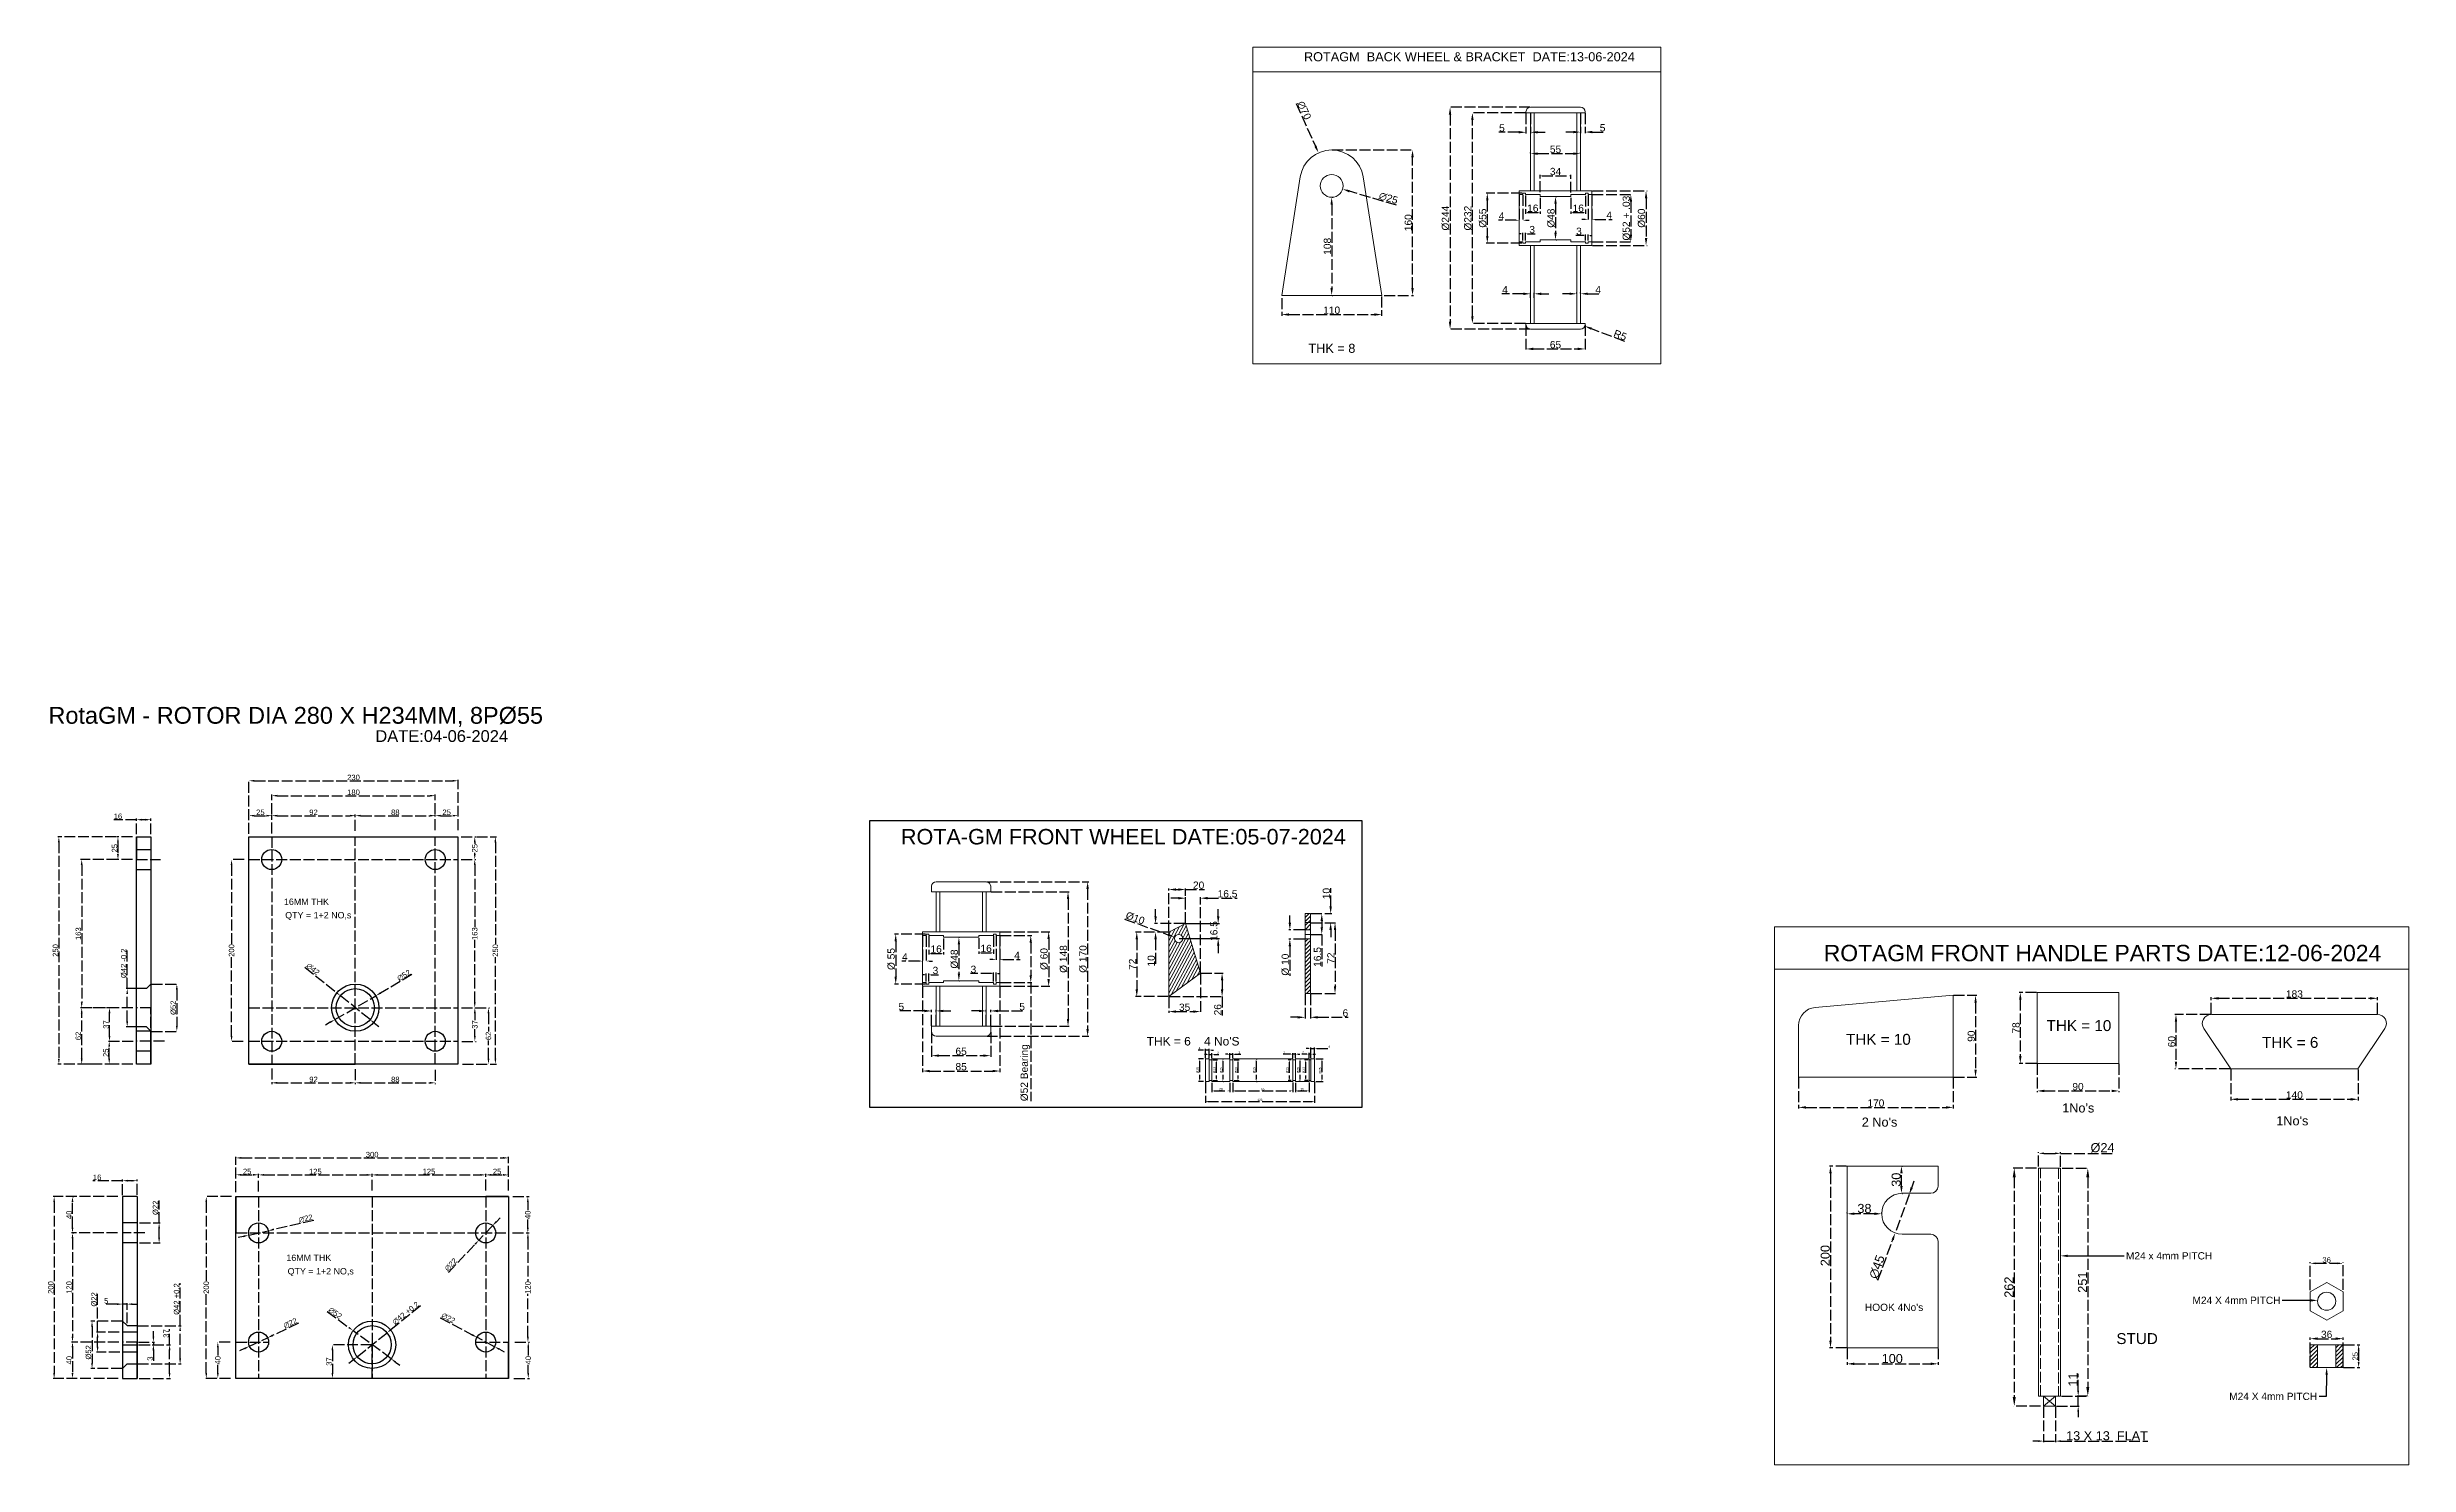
# Model space of a CAD drawing. Header units: millimetres. Extents: x 1123 to 8668, y 987 to 6637.
# Drawn here: x 1123 to 3721, y 2671 to 4230 of the extents above; entities that cross this region are included whole.
import ezdxf
from ezdxf import colors
from ezdxf.entities.mleader import LeaderData, LeaderLine
from ezdxf.math import Vec2, Vec3

# ---------------------------------------------------------------- set-up
doc = ezdxf.new("R2010")
doc.units = ezdxf.units.MM
doc.linetypes.add('ACAD_ISO02W100', pattern=[15, 12, -3])
doc.layers.get('0').update_dxf_attribs({"true_color": 0xc2ced6})
doc.styles.get("Standard").update_dxf_attribs({"font": 'arial.ttf'})
doc.dimstyles.new('gowri shankar', dxfattribs={"dimtxt": 8, "dimasz": 8, "dimexe": 1.25, "dimexo": 0.625, "dimtad": 1, "dimtxsty": 'Standard', "dimcen": 2.5, "dimadec": 0, "dimazin": 0, "dimtfac": 1, "dimtofl": 0, "dimtmove": 0, "dimatfit": 3, "dimfxl": 1, "dimarcsym": 0})
doc.dimstyles.new('ISO-25', dxfattribs={"dimtxt": 2.5, "dimasz": 2.5, "dimexe": 1.25, "dimexo": 0.625, "dimtad": 1, "dimtxsty": 'Standard', "dimcen": 2.5, "dimadec": 0, "dimazin": 0, "dimtfac": 1, "dimtmove": 0, "dimatfit": 3, "dimfxl": 1, "dimarcsym": 0})

msp = doc.modelspace()

# ---------------------------------------------------------------- texts
at = {"lineweight": 20}
for s, height, p in [('ROTAGM  BACK WHEEL & BRACKET  DATE:13-06-2024', 10, (2505.408, 4214.682)), ('THK = 8', 10, (2510.339, 3893.93)), ('ROTA-GM FRONT WHEEL DATE:05-07-2024', 17, (2061.918, 3353.096)), ('ROTAGM FRONT HANDLE PARTS DATE:12-06-2024', 18, (3077.388, 3224.606)), ('THK = 10', 11.9997, (3101.852, 3132.636)), ('THK = 10', 11.9997, (3322.483, 3147.774)), ("THK = 6    4 No'S", 9.39367, (2332.403, 3131.859)), ('THK = 6', 11.9997, (3559.618, 3129.284)), ("1No's", 10, (3339.722, 3058.163)), ("2 No's", 10, (3119.158, 3042.578)), ("1No's", 10, (3575.277, 3044.016)), ("HOOK 4No's", 8, (3122.6, 2839.78)), (' STUD', 12, (3394.664, 2803.4))]:
    msp.add_text(s, height=height, dxfattribs=at).set_placement(p)
at = {"linetype": 'ACAD_ISO02W100'}
for s, height, p in [('RotaGM - ROTOR DIA 280 X H234MM, 8P%%C55', 18.5, (1123.895, 3485.858)), ('16MM THK', 7, (1383.062, 3286.548)), ('QTY = 1+2 NO,s', 7, (1384.44, 3271.728)), ('16MM THK', 7, (1385.722, 2894.813)), ('QTY = 1+2 NO,s', 7, (1387.1, 2879.993))]:
    msp.add_text(s, height=height, dxfattribs=at).set_placement(p)
at = {"linetype": 'ACAD_ISO02W100', "lineweight": 15}
msp.add_text('DATE:04-06-2024', height=12.9719, dxfattribs=at).set_placement((1483.615, 3465.809))

# ---------------------------------------------------------------- blocks, each defined once
blk = doc.blocks.new('*D24')
at = {"color": 0, "linetype": 'ACAD_ISO02W100', "lineweight": -2, "transparency": 16777216}
for p, q in [((2156.3, 3312), (2268.6, 3312)), ((2267.4, 3304), (2267.4, 3150)), ((2156.3, 3142), (2268.6, 3142))]:
    blk.add_line(p, q, dxfattribs=at)
at = {"color": 0, "linetype": 'ACAD_ISO02W100', "transparency": 16777216}
for points in [[(2266, 3304), (2268.7, 3304), (2267.4, 3312)], [(2266, 3150), (2268.7, 3150), (2267.4, 3142)]]:
    blk.add_solid(points, dxfattribs=at)
at = {"layer": 'Defpoints', "color": 0, "linetype": 'ACAD_ISO02W100', "transparency": 16777216}
for p in [(2155.7, 3312), (2155.7, 3142), (2267.4, 3142)]:
    blk.add_point(p, dxfattribs=at)
at = {"color": 0, "linetype": 'ACAD_ISO02W100', "lineweight": 15, "transparency": 16777216, "insert": (2262.4, 3227), "char_height": 8, "attachment_point": 5, "rotation": 90}
blk.add_mtext('%%C 170', dxfattribs=at)
blk = doc.blocks.new('*D55')
at = {"color": 0, "linetype": 'ACAD_ISO02W100', "lineweight": -2, "transparency": 16777216}
for p, q in [((2161.3, 3301), (2247, 3301)), ((2245.8, 3293), (2245.8, 3161)), ((2161.3, 3153), (2247, 3153))]:
    blk.add_line(p, q, dxfattribs=at)
at = {"color": 0, "linetype": 'ACAD_ISO02W100', "transparency": 16777216}
for points in [[(2244.5, 3293), (2247.1, 3293), (2245.8, 3301)], [(2244.5, 3161), (2247.1, 3161), (2245.8, 3153)]]:
    blk.add_solid(points, dxfattribs=at)
at = {"layer": 'Defpoints', "color": 0, "linetype": 'ACAD_ISO02W100', "transparency": 16777216}
for p in [(2160.7, 3301), (2160.7, 3153), (2245.8, 3153)]:
    blk.add_point(p, dxfattribs=at)
at = {"color": 0, "linetype": 'ACAD_ISO02W100', "lineweight": 15, "transparency": 16777216, "insert": (2240.9, 3227), "char_height": 8, "attachment_point": 5, "rotation": 90}
blk.add_mtext('%%C 148', dxfattribs=at)
blk = doc.blocks.new('*D56')
at = {"color": 0, "linetype": 'ACAD_ISO02W100', "lineweight": -2, "transparency": 16777216}
for p, q in [((2171.3, 3257), (2225.7, 3257)), ((2224.5, 3249), (2224.5, 3205)), ((2171.3, 3197), (2225.7, 3197))]:
    blk.add_line(p, q, dxfattribs=at)
at = {"color": 0, "linetype": 'ACAD_ISO02W100', "transparency": 16777216}
for points in [[(2223.1, 3249), (2225.8, 3249), (2224.5, 3257)], [(2223.1, 3205), (2225.8, 3205), (2224.5, 3197)]]:
    blk.add_solid(points, dxfattribs=at)
at = {"layer": 'Defpoints', "color": 0, "linetype": 'ACAD_ISO02W100', "transparency": 16777216}
for p in [(2170.7, 3257), (2170.7, 3197), (2224.5, 3197)]:
    blk.add_point(p, dxfattribs=at)
at = {"color": 0, "linetype": 'ACAD_ISO02W100', "lineweight": 15, "transparency": 16777216, "insert": (2219.5, 3227), "char_height": 8, "attachment_point": 5, "rotation": 90}
blk.add_mtext('%%C 60', dxfattribs=at)
blk = doc.blocks.new('*D57')
at = {"color": 0, "linetype": 'ACAD_ISO02W100', "lineweight": -2, "transparency": 16777216}
for p, q in [((2171.3, 3253), (2206, 3253)), ((2204.8, 3245), (2204.8, 3209)), ((2171.3, 3201), (2206, 3201)), ((2204.8, 3201), (2204.8, 3070.5))]:
    blk.add_line(p, q, dxfattribs=at)
at = {"color": 0, "linetype": 'ACAD_ISO02W100', "transparency": 16777216}
for points in [[(2203.5, 3245), (2206.1, 3245), (2204.8, 3253)], [(2203.5, 3209), (2206.1, 3209), (2204.8, 3201)]]:
    blk.add_solid(points, dxfattribs=at)
at = {"layer": 'Defpoints', "color": 0, "linetype": 'ACAD_ISO02W100', "transparency": 16777216}
for p in [(2170.7, 3253), (2170.7, 3201), (2204.8, 3201)]:
    blk.add_point(p, dxfattribs=at)
at = {"color": 0, "linetype": 'ACAD_ISO02W100', "lineweight": 15, "transparency": 16777216, "insert": (2198.8, 3101.9), "char_height": 8, "attachment_point": 5, "rotation": 90}
blk.add_mtext('%%C52 Bearing', dxfattribs=at)
blk = doc.blocks.new('*D25')
at = {"color": 0, "linetype": 'ACAD_ISO02W100', "lineweight": -2, "transparency": 16777216}
for p, q in [((2095.7, 3146.4), (2095.7, 3119.5)), ((2160.7, 3146.4), (2160.7, 3119.5)), ((2103.7, 3120.7), (2152.7, 3120.7))]:
    blk.add_line(p, q, dxfattribs=at)
at = {"color": 0, "linetype": 'ACAD_ISO02W100', "transparency": 16777216}
for points in [[(2103.7, 3122), (2103.7, 3119.4), (2095.7, 3120.7)], [(2152.7, 3122), (2152.7, 3119.4), (2160.7, 3120.7)]]:
    blk.add_solid(points, dxfattribs=at)
at = {"layer": 'Defpoints', "color": 0, "linetype": 'ACAD_ISO02W100', "transparency": 16777216}
for p in [(2095.7, 3147), (2160.7, 3147), (2160.7, 3120.7)]:
    blk.add_point(p, dxfattribs=at)
at = {"color": 0, "linetype": 'ACAD_ISO02W100', "lineweight": 15, "transparency": 16777216, "insert": (2128.2, 3125.4), "char_height": 8, "attachment_point": 5}
blk.add_mtext('65', dxfattribs=at)
blk = doc.blocks.new('*D58')
at = {"color": 0, "linetype": 'ACAD_ISO02W100', "lineweight": -2, "transparency": 16777216}
for p, q in [((2085.7, 3196.4), (2085.7, 3102.5)), ((2170.7, 3196.4), (2170.7, 3102.5)), ((2093.7, 3103.8), (2162.7, 3103.8))]:
    blk.add_line(p, q, dxfattribs=at)
at = {"color": 0, "linetype": 'ACAD_ISO02W100', "transparency": 16777216}
for points in [[(2093.7, 3105.1), (2093.7, 3102.4), (2085.7, 3103.8)], [(2162.7, 3105.1), (2162.7, 3102.4), (2170.7, 3103.8)]]:
    blk.add_solid(points, dxfattribs=at)
at = {"layer": 'Defpoints', "color": 0, "linetype": 'ACAD_ISO02W100', "transparency": 16777216}
for p in [(2085.7, 3197), (2170.7, 3197), (2170.7, 3103.8)]:
    blk.add_point(p, dxfattribs=at)
at = {"color": 0, "linetype": 'ACAD_ISO02W100', "lineweight": 15, "transparency": 16777216, "insert": (2128.2, 3108.5), "char_height": 8, "attachment_point": 5}
blk.add_mtext('85', dxfattribs=at)
blk = doc.blocks.new('*D59')
at = {"color": 0, "linetype": 'ACAD_ISO02W100', "lineweight": -2, "transparency": 16777216}
for p, q in [((2095.7, 3153.6), (2095.7, 3171.1)), ((2100.7, 3153.6), (2100.7, 3171.1)), ((2087.7, 3169.9), (2059.1, 3169.9)), ((2108.7, 3169.9), (2116.7, 3169.9))]:
    blk.add_line(p, q, dxfattribs=at)
at = {"color": 0, "linetype": 'ACAD_ISO02W100', "transparency": 16777216}
for points in [[(2087.7, 3171.2), (2087.7, 3168.5), (2095.7, 3169.9)], [(2108.7, 3171.2), (2108.7, 3168.5), (2100.7, 3169.9)]]:
    blk.add_solid(points, dxfattribs=at)
at = {"layer": 'Defpoints', "color": 0, "linetype": 'ACAD_ISO02W100', "transparency": 16777216}
for p in [(2095.7, 3153), (2100.7, 3169.9), (2100.7, 3153)]:
    blk.add_point(p, dxfattribs=at)
at = {"color": 0, "linetype": 'ACAD_ISO02W100', "lineweight": 15, "transparency": 16777216, "insert": (2062.4, 3174.6), "char_height": 8, "attachment_point": 5}
blk.add_mtext('5', dxfattribs=at)
blk = doc.blocks.new('*D6')
at = {"color": 0, "linetype": 'ACAD_ISO02W100', "lineweight": -2, "transparency": 16777216}
for p, q in [((2155.7, 3153.6), (2155.7, 3171.1)), ((2160.7, 3153.6), (2160.7, 3171.1)), ((2147.7, 3169.9), (2139.7, 3169.9)), ((2168.7, 3169.9), (2198.6, 3169.9))]:
    blk.add_line(p, q, dxfattribs=at)
at = {"color": 0, "linetype": 'ACAD_ISO02W100', "transparency": 16777216}
for points in [[(2147.7, 3171.2), (2147.7, 3168.5), (2155.7, 3169.9)], [(2168.7, 3171.2), (2168.7, 3168.5), (2160.7, 3169.9)]]:
    blk.add_solid(points, dxfattribs=at)
at = {"layer": 'Defpoints', "color": 0, "linetype": 'ACAD_ISO02W100', "transparency": 16777216}
for p in [(2155.7, 3153), (2160.7, 3169.9), (2160.7, 3153)]:
    blk.add_point(p, dxfattribs=at)
at = {"color": 0, "linetype": 'ACAD_ISO02W100', "lineweight": 15, "transparency": 16777216, "insert": (2195.3, 3174.6), "char_height": 8, "attachment_point": 5}
blk.add_mtext('5', dxfattribs=at)
blk = doc.blocks.new('*D7')
at = {"color": 0, "linetype": 'ACAD_ISO02W100', "lineweight": -2, "transparency": 16777216}
for p, q in [((2085.7, 3252.4), (2085.7, 3223.5)), ((2089.7, 3252.4), (2089.7, 3223.5)), ((2082.2, 3224.7), (2062.9, 3224.7)), ((2093.2, 3224.7), (2096.7, 3224.7))]:
    blk.add_line(p, q, dxfattribs=at)
at = {"color": 0, "linetype": 'ACAD_ISO02W100', "transparency": 16777216}
for points in [[(2082.2, 3225.3), (2082.2, 3224.2), (2085.7, 3224.7)], [(2093.2, 3225.3), (2093.2, 3224.2), (2089.7, 3224.7)]]:
    blk.add_solid(points, dxfattribs=at)
at = {"layer": 'Defpoints', "color": 0, "linetype": 'ACAD_ISO02W100', "transparency": 16777216}
for p in [(2085.7, 3253), (2089.7, 3253), (2089.7, 3224.7)]:
    blk.add_point(p, dxfattribs=at)
at = {"color": 0, "linetype": 'ACAD_ISO02W100', "lineweight": 15, "transparency": 16777216, "insert": (2066.3, 3229.4), "char_height": 8, "attachment_point": 5}
blk.add_mtext('4', dxfattribs=at)
blk = doc.blocks.new('*D8')
at = {"color": 0, "linetype": 'ACAD_ISO02W100', "lineweight": -2, "transparency": 16777216}
for p, q in [((2092.7, 3252), (2092.7, 3231.9)), ((2108.7, 3249.5), (2108.7, 3231.9)), ((2094.7, 3233.2), (2106.7, 3233.2))]:
    blk.add_line(p, q, dxfattribs=at)
at = {"color": 0, "linetype": 'ACAD_ISO02W100', "transparency": 16777216}
for points in [[(2094.7, 3233.5), (2094.7, 3232.8), (2092.7, 3233.2)], [(2106.7, 3233.5), (2106.7, 3232.8), (2108.7, 3233.2)]]:
    blk.add_solid(points, dxfattribs=at)
at = {"layer": 'Defpoints', "color": 0, "linetype": 'ACAD_ISO02W100', "transparency": 16777216}
for p in [(2092.7, 3252.6), (2108.7, 3250.1), (2108.7, 3233.2)]:
    blk.add_point(p, dxfattribs=at)
at = {"color": 0, "linetype": 'ACAD_ISO02W100', "lineweight": 15, "transparency": 16777216, "insert": (2100.7, 3237.9), "char_height": 8, "attachment_point": 5}
blk.add_mtext('16', dxfattribs=at)
blk = doc.blocks.new('*D9')
at = {"color": 0, "linetype": 'ACAD_ISO02W100', "lineweight": -2, "transparency": 16777216}
for p, q in [((2147.7, 3250.1), (2147.7, 3232.6)), ((2163.7, 3252.4), (2163.7, 3232.6)), ((2149.7, 3233.9), (2161.7, 3233.9))]:
    blk.add_line(p, q, dxfattribs=at)
at = {"color": 0, "linetype": 'ACAD_ISO02W100', "transparency": 16777216}
for points in [[(2149.7, 3234.2), (2149.7, 3233.5), (2147.7, 3233.9)], [(2161.7, 3234.2), (2161.7, 3233.5), (2163.7, 3233.9)]]:
    blk.add_solid(points, dxfattribs=at)
at = {"layer": 'Defpoints', "color": 0, "linetype": 'ACAD_ISO02W100', "transparency": 16777216}
for p in [(2147.7, 3250.8), (2163.7, 3253), (2163.7, 3233.9)]:
    blk.add_point(p, dxfattribs=at)
at = {"color": 0, "linetype": 'ACAD_ISO02W100', "lineweight": 15, "transparency": 16777216, "insert": (2155.7, 3238.6), "char_height": 8, "attachment_point": 5}
blk.add_mtext('16', dxfattribs=at)
blk = doc.blocks.new('*D10')
at = {"color": 0, "linetype": 'ACAD_ISO02W100', "lineweight": -2, "transparency": 16777216}
for p, q in [((2087.7, 3209.7), (2085.7, 3209.7)), ((2089.7, 3202.3), (2089.7, 3210.9)), ((2092.7, 3202.3), (2092.7, 3210.9)), ((2094.7, 3209.7), (2103.2, 3209.7))]:
    blk.add_line(p, q, dxfattribs=at)
at = {"color": 0, "linetype": 'ACAD_ISO02W100', "transparency": 16777216}
for points in [[(2087.7, 3210), (2087.7, 3209.4), (2089.7, 3209.7)], [(2094.7, 3210), (2094.7, 3209.4), (2092.7, 3209.7)]]:
    blk.add_solid(points, dxfattribs=at)
at = {"layer": 'Defpoints', "color": 0, "linetype": 'ACAD_ISO02W100', "transparency": 16777216}
for p in [(2089.7, 3201.7), (2092.7, 3209.7), (2092.7, 3201.7)]:
    blk.add_point(p, dxfattribs=at)
at = {"color": 0, "linetype": 'ACAD_ISO02W100', "lineweight": 15, "transparency": 16777216, "insert": (2099.9, 3214.4), "char_height": 8, "attachment_point": 5}
blk.add_mtext('3', dxfattribs=at)
blk = doc.blocks.new('*D11')
at = {"color": 0, "linetype": 'ACAD_ISO02W100', "lineweight": -2, "transparency": 16777216}
for p, q in [((2126.3, 3251), (2126.9, 3251)), ((2125.7, 3243), (2125.7, 3211)), ((2126.3, 3203), (2126.9, 3203))]:
    blk.add_line(p, q, dxfattribs=at)
at = {"color": 0, "linetype": 'ACAD_ISO02W100', "transparency": 16777216}
for points in [[(2124.4, 3243), (2127, 3243), (2125.7, 3251)], [(2124.4, 3211), (2127, 3211), (2125.7, 3203)]]:
    blk.add_solid(points, dxfattribs=at)
at = {"layer": 'Defpoints', "color": 0, "linetype": 'ACAD_ISO02W100', "transparency": 16777216}
for p in [(2125.7, 3251), (2125.7, 3203), (2125.7, 3203)]:
    blk.add_point(p, dxfattribs=at)
at = {"color": 0, "linetype": 'ACAD_ISO02W100', "lineweight": 15, "transparency": 16777216, "insert": (2120.8, 3227), "char_height": 8, "attachment_point": 5, "rotation": 90}
blk.add_mtext('%%C48', dxfattribs=at)
blk = doc.blocks.new('*D12')
at = {"color": 0, "linetype": 'ACAD_ISO02W100', "lineweight": -2, "transparency": 16777216}
for p, q in [((2166.7, 3253.1), (2166.7, 3225.1)), ((2170.7, 3253.1), (2170.7, 3225.1)), ((2163.2, 3226.3), (2159.7, 3226.3)), ((2174.2, 3226.3), (2193.1, 3226.3))]:
    blk.add_line(p, q, dxfattribs=at)
at = {"color": 0, "linetype": 'ACAD_ISO02W100', "transparency": 16777216}
for points in [[(2163.2, 3226.9), (2163.2, 3225.8), (2166.7, 3226.3)], [(2174.2, 3226.9), (2174.2, 3225.8), (2170.7, 3226.3)]]:
    blk.add_solid(points, dxfattribs=at)
at = {"layer": 'Defpoints', "color": 0, "linetype": 'ACAD_ISO02W100', "transparency": 16777216}
for p in [(2166.7, 3253.7), (2170.7, 3253.7), (2170.7, 3226.3)]:
    blk.add_point(p, dxfattribs=at)
at = {"color": 0, "linetype": 'ACAD_ISO02W100', "lineweight": 15, "transparency": 16777216, "insert": (2189.7, 3231), "char_height": 8, "attachment_point": 5}
blk.add_mtext('4', dxfattribs=at)
blk = doc.blocks.new('*D13')
at = {"color": 0, "linetype": 'ACAD_ISO02W100', "lineweight": -2, "transparency": 16777216}
for p, q in [((2161.7, 3210.9), (2138.4, 3210.9)), ((2163.7, 3202.3), (2163.7, 3212.1)), ((2166.7, 3202.3), (2166.7, 3212.1)), ((2168.7, 3210.9), (2170.7, 3210.9))]:
    blk.add_line(p, q, dxfattribs=at)
at = {"color": 0, "linetype": 'ACAD_ISO02W100', "transparency": 16777216}
for points in [[(2161.7, 3211.2), (2161.7, 3210.5), (2163.7, 3210.9)], [(2168.7, 3211.2), (2168.7, 3210.5), (2166.7, 3210.9)]]:
    blk.add_solid(points, dxfattribs=at)
at = {"layer": 'Defpoints', "color": 0, "linetype": 'ACAD_ISO02W100', "transparency": 16777216}
for p in [(2163.7, 3201.7), (2166.7, 3210.9), (2166.7, 3201.7)]:
    blk.add_point(p, dxfattribs=at)
at = {"color": 0, "linetype": 'ACAD_ISO02W100', "lineweight": 15, "transparency": 16777216, "insert": (2141.7, 3215.6), "char_height": 8, "attachment_point": 5}
blk.add_mtext('3', dxfattribs=at)
blk = doc.blocks.new('*D26')
at = {"color": 0, "linetype": 'ACAD_ISO02W100', "lineweight": -2, "transparency": 16777216}
for p, q in [((2513.2, 3267), (2540.9, 3267)), ((2539.6, 3259), (2539.6, 3197)), ((2513.2, 3189), (2540.9, 3189))]:
    blk.add_line(p, q, dxfattribs=at)
at = {"color": 0, "linetype": 'ACAD_ISO02W100', "transparency": 16777216}
for points in [[(2538.3, 3259), (2540.9, 3259), (2539.6, 3267)], [(2538.3, 3197), (2540.9, 3197), (2539.6, 3189)]]:
    blk.add_solid(points, dxfattribs=at)
at = {"layer": 'Defpoints', "color": 0, "linetype": 'ACAD_ISO02W100', "transparency": 16777216}
for p in [(2512.6, 3267), (2512.6, 3189), (2539.6, 3189)]:
    blk.add_point(p, dxfattribs=at)
at = {"color": 0, "linetype": 'ACAD_ISO02W100', "lineweight": 15, "transparency": 16777216, "insert": (2535, 3228), "char_height": 8, "attachment_point": 5, "rotation": 90}
blk.add_mtext('72', dxfattribs=at)
blk = doc.blocks.new('*D27')
at = {"color": 0, "linetype": 'ACAD_ISO02W100', "lineweight": -2, "transparency": 16777216}
for p, q in [((2534.8, 3285), (2534.8, 3305)), ((2513.2, 3277), (2536, 3277)), ((2533.9, 3267), (2536, 3267)), ((2534.8, 3259), (2534.8, 3251))]:
    blk.add_line(p, q, dxfattribs=at)
at = {"color": 0, "linetype": 'ACAD_ISO02W100', "transparency": 16777216}
for points in [[(2533.4, 3285), (2536.1, 3285), (2534.8, 3277)], [(2533.4, 3259), (2536.1, 3259), (2534.8, 3267)]]:
    blk.add_solid(points, dxfattribs=at)
at = {"layer": 'Defpoints', "color": 0, "linetype": 'ACAD_ISO02W100', "transparency": 16777216}
for p in [(2512.6, 3277), (2533.3, 3267), (2534.8, 3267)]:
    blk.add_point(p, dxfattribs=at)
at = {"color": 0, "linetype": 'ACAD_ISO02W100', "lineweight": 15, "transparency": 16777216, "insert": (2530.1, 3299), "char_height": 8, "attachment_point": 5, "rotation": 90}
blk.add_mtext('10', dxfattribs=at)
blk = doc.blocks.new('*D28')
at = {"color": 0, "linetype": 'ACAD_ISO02W100', "lineweight": -2, "transparency": 16777216}
for p, q in [((2506.6, 3188.4), (2506.6, 3161.6)), ((2512.6, 3188.4), (2512.6, 3161.6)), ((2498.6, 3162.9), (2490.6, 3162.9)), ((2520.6, 3162.9), (2554.2, 3162.9))]:
    blk.add_line(p, q, dxfattribs=at)
at = {"color": 0, "linetype": 'ACAD_ISO02W100', "transparency": 16777216}
for points in [[(2498.6, 3164.2), (2498.6, 3161.5), (2506.6, 3162.9)], [(2520.6, 3164.2), (2520.6, 3161.5), (2512.6, 3162.9)]]:
    blk.add_solid(points, dxfattribs=at)
at = {"layer": 'Defpoints', "color": 0, "linetype": 'ACAD_ISO02W100', "transparency": 16777216}
for p in [(2506.6, 3189), (2512.6, 3189), (2512.6, 3162.9)]:
    blk.add_point(p, dxfattribs=at)
at = {"color": 0, "linetype": 'ACAD_ISO02W100', "lineweight": 15, "transparency": 16777216, "insert": (2551, 3167.6), "char_height": 8, "attachment_point": 5}
blk.add_mtext('6', dxfattribs=at)
blk = doc.blocks.new('*D29')
at = {"color": 0, "linetype": 'ACAD_ISO02W100', "lineweight": -2, "transparency": 16777216}
for p, q in [((2489.9, 3267), (2489.9, 3275)), ((2506, 3259), (2488.6, 3259)), ((2506, 3249), (2488.6, 3249)), ((2489.9, 3241), (2489.9, 3208.5))]:
    blk.add_line(p, q, dxfattribs=at)
at = {"color": 0, "linetype": 'ACAD_ISO02W100', "transparency": 16777216}
for points in [[(2488.5, 3267), (2491.2, 3267), (2489.9, 3259)], [(2488.5, 3241), (2491.2, 3241), (2489.9, 3249)]]:
    blk.add_solid(points, dxfattribs=at)
at = {"layer": 'Defpoints', "color": 0, "linetype": 'ACAD_ISO02W100', "transparency": 16777216}
for p in [(2489.9, 3249), (2506.6, 3259), (2506.6, 3249)]:
    blk.add_point(p, dxfattribs=at)
at = {"color": 0, "linetype": 'ACAD_ISO02W100', "lineweight": 15, "transparency": 16777216, "insert": (2484.9, 3220.8), "char_height": 8, "attachment_point": 5, "rotation": 90}
blk.add_mtext('%%C 10', dxfattribs=at)
blk = doc.blocks.new('*D30')
at = {"color": 0, "linetype": 'ACAD_ISO02W100', "lineweight": -2, "transparency": 16777216}
for p, q in [((2513.2, 3277), (2526.3, 3277)), ((2513.2, 3254), (2526.3, 3254)), ((2525, 3269), (2525, 3262)), ((2525, 3254), (2525, 3218.7))]:
    blk.add_line(p, q, dxfattribs=at)
at = {"color": 0, "linetype": 'ACAD_ISO02W100', "transparency": 16777216}
for points in [[(2523.7, 3269), (2526.3, 3269), (2525, 3277)], [(2523.7, 3262), (2526.3, 3262), (2525, 3254)]]:
    blk.add_solid(points, dxfattribs=at)
at = {"layer": 'Defpoints', "color": 0, "linetype": 'ACAD_ISO02W100', "transparency": 16777216}
for p in [(2512.6, 3277), (2512.6, 3254), (2525, 3254)]:
    blk.add_point(p, dxfattribs=at)
at = {"color": 0, "linetype": 'ACAD_ISO02W100', "lineweight": 15, "transparency": 16777216, "insert": (2520.3, 3229.3), "char_height": 8, "attachment_point": 5, "rotation": 90}
blk.add_mtext('16.5', dxfattribs=at)
blk = doc.blocks.new('*D31')
at = {"color": 0, "linetype": 'ACAD_ISO02W100', "lineweight": -2, "transparency": 16777216}
for p, q in [((2089.1, 3254.5), (2055, 3254.5)), ((2056.2, 3246.5), (2056.2, 3207.5)), ((2089.1, 3199.5), (2055, 3199.5))]:
    blk.add_line(p, q, dxfattribs=at)
at = {"color": 0, "linetype": 'ACAD_ISO02W100', "transparency": 16777216}
for points in [[(2054.9, 3246.5), (2057.5, 3246.5), (2056.2, 3254.5)], [(2054.9, 3207.5), (2057.5, 3207.5), (2056.2, 3199.5)]]:
    blk.add_solid(points, dxfattribs=at)
at = {"layer": 'Defpoints', "color": 0, "linetype": 'ACAD_ISO02W100', "transparency": 16777216}
for p in [(2089.7, 3254.5), (2056.2, 3199.5), (2089.7, 3199.5)]:
    blk.add_point(p, dxfattribs=at)
at = {"color": 0, "linetype": 'ACAD_ISO02W100', "lineweight": 15, "transparency": 16777216, "insert": (2051.3, 3227), "char_height": 8, "attachment_point": 5, "rotation": 90}
blk.add_mtext('%%C 55', dxfattribs=at)
blk = doc.blocks.new('*D32')
at = {"color": 0, "linetype": 'ACAD_ISO02W100', "lineweight": -2, "transparency": 16777216}
for p, q in [((2356.1, 3256.7), (2320.2, 3256.7)), ((2321.4, 3248.7), (2321.4, 3193.6)), ((2356.1, 3185.6), (2320.2, 3185.6))]:
    blk.add_line(p, q, dxfattribs=at)
at = {"color": 0, "linetype": 'ACAD_ISO02W100', "transparency": 16777216}
for points in [[(2320.1, 3248.7), (2322.8, 3248.7), (2321.4, 3256.7)], [(2320.1, 3193.6), (2322.8, 3193.6), (2321.4, 3185.6)]]:
    blk.add_solid(points, dxfattribs=at)
at = {"layer": 'Defpoints', "color": 0, "linetype": 'ACAD_ISO02W100', "transparency": 16777216}
for p in [(2356.7, 3256.7), (2321.4, 3185.6), (2356.7, 3185.6)]:
    blk.add_point(p, dxfattribs=at)
at = {"color": 0, "linetype": 'ACAD_ISO02W100', "lineweight": 18, "transparency": 16777216, "insert": (2316.8, 3221.2), "char_height": 8, "attachment_point": 5, "rotation": 90}
blk.add_mtext('72', dxfattribs=at)
blk = doc.blocks.new('*D33')
at = {"color": 0, "linetype": 'ACAD_ISO02W100', "lineweight": -2, "transparency": 16777216}
for p, q in [((2392.1, 3211.5), (2416.6, 3211.5)), ((2415.3, 3203.5), (2415.3, 3193.6)), ((2357.3, 3185.6), (2416.6, 3185.6)), ((2415.3, 3185.6), (2415.3, 3164.8))]:
    blk.add_line(p, q, dxfattribs=at)
at = {"color": 0, "linetype": 'ACAD_ISO02W100', "transparency": 16777216}
for points in [[(2414, 3203.5), (2416.7, 3203.5), (2415.3, 3211.5)], [(2414, 3193.6), (2416.7, 3193.6), (2415.3, 3185.6)]]:
    blk.add_solid(points, dxfattribs=at)
at = {"layer": 'Defpoints', "color": 0, "linetype": 'ACAD_ISO02W100', "transparency": 16777216}
for p in [(2391.5, 3211.5), (2415.3, 3211.5), (2356.7, 3185.6)]:
    blk.add_point(p, dxfattribs=at)
at = {"color": 0, "linetype": 'ACAD_ISO02W100', "lineweight": 18, "transparency": 16777216, "insert": (2410.6, 3171.2), "char_height": 8, "attachment_point": 5, "rotation": 90}
blk.add_mtext('26', dxfattribs=at)
blk = doc.blocks.new('*D34')
at = {"color": 0, "linetype": 'ACAD_ISO02W100', "lineweight": -2, "transparency": 16777216}
for p, q in [((2342.1, 3274), (2342.1, 3282)), ((2374.4, 3266), (2340.9, 3266)), ((2356.1, 3256.7), (2340.9, 3256.7)), ((2342.1, 3248.7), (2342.1, 3219))]:
    blk.add_line(p, q, dxfattribs=at)
at = {"color": 0, "linetype": 'ACAD_ISO02W100', "transparency": 16777216}
for points in [[(2340.8, 3274), (2343.5, 3274), (2342.1, 3266)], [(2340.8, 3248.7), (2343.5, 3248.7), (2342.1, 3256.7)]]:
    blk.add_solid(points, dxfattribs=at)
at = {"layer": 'Defpoints', "color": 0, "linetype": 'ACAD_ISO02W100', "transparency": 16777216}
for p in [(2342.1, 3256.7), (2356.7, 3256.7), (2375, 3266)]:
    blk.add_point(p, dxfattribs=at)
at = {"color": 0, "linetype": 'ACAD_ISO02W100', "lineweight": 18, "transparency": 16777216, "insert": (2337.4, 3225), "char_height": 8, "attachment_point": 5, "rotation": 90}
blk.add_mtext('10', dxfattribs=at)
blk = doc.blocks.new('*D14')
at = {"color": 0, "linetype": 'ACAD_ISO02W100', "lineweight": -2, "transparency": 16777216}
for p, q in [((2391.5, 3210.8), (2391.5, 3167.9)), ((2356.7, 3185), (2356.7, 3167.9)), ((2364.7, 3169.2), (2383.5, 3169.2))]:
    blk.add_line(p, q, dxfattribs=at)
at = {"color": 0, "linetype": 'ACAD_ISO02W100', "transparency": 16777216}
for points in [[(2364.7, 3170.5), (2364.7, 3167.8), (2356.7, 3169.2)], [(2383.5, 3170.5), (2383.5, 3167.8), (2391.5, 3169.2)]]:
    blk.add_solid(points, dxfattribs=at)
at = {"layer": 'Defpoints', "color": 0, "linetype": 'ACAD_ISO02W100', "transparency": 16777216}
for p in [(2391.5, 3211.5), (2356.7, 3185.6), (2391.5, 3169.2)]:
    blk.add_point(p, dxfattribs=at)
at = {"color": 0, "linetype": 'ACAD_ISO02W100', "lineweight": 18, "transparency": 16777216, "insert": (2374.1, 3173.9), "char_height": 8, "attachment_point": 5}
blk.add_mtext('35', dxfattribs=at)
blk = doc.blocks.new('*D35')
at = {"color": 0, "linetype": 'ACAD_ISO02W100', "lineweight": -2, "transparency": 16777216}
for p, q in [((2356.7, 3257.4), (2356.7, 3304.7)), ((2364.7, 3303.5), (2367, 3303.5)), ((2375, 3266.6), (2375, 3304.7)), ((2375, 3303.5), (2395.9, 3303.5))]:
    blk.add_line(p, q, dxfattribs=at)
at = {"color": 0, "linetype": 'ACAD_ISO02W100', "transparency": 16777216}
for points in [[(2364.7, 3304.8), (2364.7, 3302.1), (2356.7, 3303.5)], [(2367, 3304.8), (2367, 3302.1), (2375, 3303.5)]]:
    blk.add_solid(points, dxfattribs=at)
at = {"layer": 'Defpoints', "color": 0, "linetype": 'ACAD_ISO02W100', "transparency": 16777216}
for p in [(2375, 3303.5), (2356.7, 3256.7), (2375, 3266)]:
    blk.add_point(p, dxfattribs=at)
at = {"color": 0, "linetype": 'ACAD_ISO02W100', "lineweight": 18, "transparency": 16777216, "insert": (2389.5, 3308.2), "char_height": 8, "attachment_point": 5}
blk.add_mtext('20', dxfattribs=at)
blk = doc.blocks.new('*D15')
at = {"color": 0, "linetype": 'ACAD_ISO02W100', "lineweight": -2, "transparency": 16777216}
for p, q in [((2367, 3293.9), (2359, 3293.9)), ((2375, 3292.7), (2375, 3295.2)), ((2391.5, 3212.1), (2391.5, 3295.2)), ((2399.5, 3293.9), (2431.9, 3293.9))]:
    blk.add_line(p, q, dxfattribs=at)
at = {"color": 0, "linetype": 'ACAD_ISO02W100', "transparency": 16777216}
for points in [[(2367, 3295.3), (2367, 3292.6), (2375, 3293.9)], [(2399.5, 3295.3), (2399.5, 3292.6), (2391.5, 3293.9)]]:
    blk.add_solid(points, dxfattribs=at)
at = {"layer": 'Defpoints', "color": 0, "linetype": 'ACAD_ISO02W100', "transparency": 16777216}
for p in [(2375, 3293.9), (2375, 3292.1), (2391.5, 3211.5)]:
    blk.add_point(p, dxfattribs=at)
at = {"color": 0, "linetype": 'ACAD_ISO02W100', "lineweight": 18, "transparency": 16777216, "insert": (2421.3, 3298.7), "char_height": 8, "attachment_point": 5}
blk.add_mtext('16.5', dxfattribs=at)
blk = doc.blocks.new('*D36')
at = {"color": 0, "linetype": 'ACAD_ISO02W100', "lineweight": -2, "transparency": 16777216}
blk.add_line((2308, 3271), (2355.7, 3253.8), dxfattribs=at)
at = {"color": 0, "linetype": 'ACAD_ISO02W100', "transparency": 16777216}
blk.add_solid([(2356.1, 3255.1), (2355.2, 3252.6), (2363.2, 3251.1)], dxfattribs=at)
at = {"layer": 'Defpoints', "color": 0, "linetype": 'ACAD_ISO02W100', "transparency": 16777216}
for p in [(2363.2, 3251.1), (2371.8, 3248)]:
    blk.add_point(p, dxfattribs=at)
at = {"color": 0, "linetype": 'ACAD_ISO02W100', "lineweight": 18, "transparency": 16777216, "insert": (2319.7, 3272), "char_height": 8, "attachment_point": 5, "rotation": 340.235}
blk.add_mtext('%%C10', dxfattribs=at)
blk = doc.blocks.new('*D37')
at = {"color": 0, "lineweight": -2, "transparency": 16777216}
for p, q in [((2411, 3274), (2411, 3282)), ((2368.1, 3249.6), (2412.3, 3249.6)), ((2375.7, 3266), (2412.3, 3266)), ((2411, 3241.6), (2411, 3233.6))]:
    blk.add_line(p, q, dxfattribs=at)
at = {"color": 0, "transparency": 16777216}
for points in [[(2409.7, 3274), (2412.4, 3274), (2411, 3266)], [(2409.7, 3241.6), (2412.4, 3241.6), (2411, 3249.6)]]:
    blk.add_solid(points, dxfattribs=at)
at = {"layer": 'Defpoints', "color": 0, "transparency": 16777216}
for p in [(2367.5, 3249.6), (2375, 3266), (2411, 3249.6)]:
    blk.add_point(p, dxfattribs=at)
at = {"color": 0, "lineweight": 20, "transparency": 16777216, "insert": (2406.3, 3257.8), "char_height": 8, "attachment_point": 5, "rotation": 90}
blk.add_mtext('16.5', dxfattribs=at)
blk = doc.blocks.new('*D67')
at = {"color": 0, "linetype": 'ACAD_ISO02W100', "lineweight": -2, "transparency": 16777216}
for p, q in [((3102.5, 2999.2), (3083.5, 2999.2)), ((3084.7, 2991.2), (3084.7, 2807.2)), ((3102.5, 2799.2), (3083.5, 2799.2))]:
    blk.add_line(p, q, dxfattribs=at)
at = {"color": 0, "linetype": 'ACAD_ISO02W100', "transparency": 16777216}
for points in [[(3083.4, 2991.2), (3086.1, 2991.2), (3084.7, 2999.2)], [(3083.4, 2807.2), (3086.1, 2807.2), (3084.7, 2799.2)]]:
    blk.add_solid(points, dxfattribs=at)
at = {"layer": 'Defpoints', "color": 0, "linetype": 'ACAD_ISO02W100', "transparency": 16777216}
for p in [(3103.1, 2999.2), (3084.7, 2799.2), (3103.1, 2799.2)]:
    blk.add_point(p, dxfattribs=at)
at = {"color": 0, "linetype": 'ACAD_ISO02W100', "lineweight": 15, "transparency": 16777216, "insert": (3079, 2900.7), "char_height": 10, "attachment_point": 5, "rotation": 90}
blk.add_mtext('200', dxfattribs=at)
blk = doc.blocks.new('*D68')
at = {"color": 0, "linetype": 'ACAD_ISO02W100', "lineweight": -2, "transparency": 16777216}
for p, q in [((3103.1, 2798.6), (3103.1, 2780.4)), ((3111.1, 2781.6), (3195.1, 2781.6)), ((3203.1, 2798.6), (3203.1, 2780.4))]:
    blk.add_line(p, q, dxfattribs=at)
at = {"color": 0, "linetype": 'ACAD_ISO02W100', "transparency": 16777216}
for points in [[(3111.1, 2783), (3111.1, 2780.3), (3103.1, 2781.6)], [(3195.1, 2783), (3195.1, 2780.3), (3203.1, 2781.6)]]:
    blk.add_solid(points, dxfattribs=at)
at = {"layer": 'Defpoints', "color": 0, "linetype": 'ACAD_ISO02W100', "transparency": 16777216}
for p in [(3103.1, 2799.2), (3203.1, 2799.2), (3203.1, 2781.6)]:
    blk.add_point(p, dxfattribs=at)
at = {"color": 0, "linetype": 'ACAD_ISO02W100', "lineweight": 15, "transparency": 16777216, "insert": (3152.7, 2787.4), "char_height": 10, "attachment_point": 5}
blk.add_mtext('100', dxfattribs=at)
blk = doc.blocks.new('*D60')
at = {"color": 0, "linetype": 'ACAD_ISO02W100', "lineweight": -2, "transparency": 16777216}
for p, q in [((3162.8, 2977.2), (3162.8, 2991.2)), ((3163.5, 2999.2), (3164.1, 2999.2)), ((3163.5, 2969.2), (3164.1, 2969.2))]:
    blk.add_line(p, q, dxfattribs=at)
at = {"color": 0, "linetype": 'ACAD_ISO02W100', "transparency": 16777216}
for points in [[(3161.5, 2991.2), (3164.2, 2991.2), (3162.8, 2999.2)], [(3161.5, 2977.2), (3164.2, 2977.2), (3162.8, 2969.2)]]:
    blk.add_solid(points, dxfattribs=at)
at = {"layer": 'Defpoints', "color": 0, "linetype": 'ACAD_ISO02W100', "transparency": 16777216}
for p in [(3162.8, 2999.2), (3162.8, 2999.2), (3162.8, 2969.2)]:
    blk.add_point(p, dxfattribs=at)
at = {"color": 0, "linetype": 'ACAD_ISO02W100', "lineweight": 15, "transparency": 16777216, "insert": (3157.1, 2984.2), "char_height": 10, "attachment_point": 5, "rotation": 90}
blk.add_mtext('30', dxfattribs=at)
blk = doc.blocks.new('*D69')
at = {"color": 0, "linetype": 'ACAD_ISO02W100', "lineweight": -2, "transparency": 16777216}
for p, q in [((3103.1, 2947.4), (3103.1, 2948)), ((3133.1, 2946.7), (3111.1, 2946.7)), ((3141.1, 2947.4), (3141.1, 2948))]:
    blk.add_line(p, q, dxfattribs=at)
at = {"color": 0, "linetype": 'ACAD_ISO02W100', "transparency": 16777216}
for points in [[(3111.1, 2948.1), (3111.1, 2945.4), (3103.1, 2946.7)], [(3133.1, 2948.1), (3133.1, 2945.4), (3141.1, 2946.7)]]:
    blk.add_solid(points, dxfattribs=at)
at = {"layer": 'Defpoints', "color": 0, "linetype": 'ACAD_ISO02W100', "transparency": 16777216}
for p in [(3103.1, 2946.7), (3103.1, 2946.7), (3141.1, 2946.7)]:
    blk.add_point(p, dxfattribs=at)
at = {"color": 0, "linetype": 'ACAD_ISO02W100', "lineweight": 15, "transparency": 16777216, "insert": (3122.1, 2952.5), "char_height": 10, "attachment_point": 5}
blk.add_mtext('38', dxfattribs=at)
blk = doc.blocks.new('*D70')
at = {"color": 0, "linetype": 'ACAD_ISO02W100', "lineweight": -2, "transparency": 16777216}
for p, q in [((3171.3, 2967.9), (3155.9, 2925.6)), ((3174.1, 2975.4), (3176.8, 2982.9)), ((3137, 2873.7), (3153.2, 2918.1))]:
    blk.add_line(p, q, dxfattribs=at)
at = {"color": 0, "linetype": 'ACAD_ISO02W100', "transparency": 16777216}
for points in [[(3172.8, 2975.8), (3175.3, 2974.9), (3171.3, 2967.9)], [(3151.9, 2918.5), (3154.4, 2917.6), (3155.9, 2925.6)]]:
    blk.add_solid(points, dxfattribs=at)
at = {"layer": 'Defpoints', "color": 0, "linetype": 'ACAD_ISO02W100', "transparency": 16777216}
for p in [(3171.3, 2967.9), (3155.9, 2925.6)]:
    blk.add_point(p, dxfattribs=at)
at = {"color": 0, "linetype": 'ACAD_ISO02W100', "lineweight": 15, "transparency": 16777216, "insert": (3135.9, 2888.2), "char_height": 10, "attachment_point": 5, "rotation": 69.972}
blk.add_mtext('∅45', dxfattribs=at)
blk = doc.blocks.new('*D71')
at = {"color": 0, "linetype": 'ACAD_ISO02W100', "lineweight": -2, "transparency": 16777216}
for p, q in [((3649.4, 2802.5), (3667.2, 2802.5)), ((3665.9, 2796.5), (3665.9, 2783.5)), ((3649.4, 2777.5), (3667.2, 2777.5))]:
    blk.add_line(p, q, dxfattribs=at)
at = {"color": 0, "linetype": 'ACAD_ISO02W100', "transparency": 16777216}
for points in [[(3664.9, 2796.5), (3666.9, 2796.5), (3665.9, 2802.5)], [(3664.9, 2783.5), (3666.9, 2783.5), (3665.9, 2777.5)]]:
    blk.add_solid(points, dxfattribs=at)
at = {"layer": 'Defpoints', "color": 0, "linetype": 'ACAD_ISO02W100', "transparency": 16777216}
for p in [(3648.7, 2802.5), (3648.7, 2777.5), (3665.9, 2777.5)]:
    blk.add_point(p, dxfattribs=at)
at = {"color": 0, "linetype": 'ACAD_ISO02W100', "lineweight": 15, "transparency": 16777216, "insert": (3662.2, 2790), "char_height": 6, "attachment_point": 5, "rotation": 90}
blk.add_mtext('25', dxfattribs=at)
blk = doc.blocks.new('*D61')
at = {"color": 0, "linetype": 'ACAD_ISO02W100', "lineweight": -2, "transparency": 16777216}
for p, q in [((3612.7, 2862.5), (3612.7, 2893.4)), ((3618.7, 2892.2), (3642.7, 2892.2)), ((3648.7, 2863.2), (3648.7, 2893.4))]:
    blk.add_line(p, q, dxfattribs=at)
at = {"color": 0, "linetype": 'ACAD_ISO02W100', "transparency": 16777216}
for points in [[(3618.7, 2893.2), (3618.7, 2891.2), (3612.7, 2892.2)], [(3642.7, 2893.2), (3642.7, 2891.2), (3648.7, 2892.2)]]:
    blk.add_solid(points, dxfattribs=at)
at = {"layer": 'Defpoints', "color": 0, "linetype": 'ACAD_ISO02W100', "transparency": 16777216}
for p in [(3648.7, 2892.2), (3612.7, 2861.9), (3648.7, 2862.6)]:
    blk.add_point(p, dxfattribs=at)
at = {"color": 0, "linetype": 'ACAD_ISO02W100', "lineweight": 15, "transparency": 16777216, "insert": (3630.7, 2900.9), "char_height": 6, "attachment_point": 5}
blk.add_mtext('\\P36', dxfattribs=at)
blk = doc.blocks.new('*D62')
at = {"color": 0, "linetype": 'ACAD_ISO02W100', "lineweight": -2, "transparency": 16777216}
for p, q in [((3339.6, 2997), (3369.1, 2997)), ((3367.9, 2987), (3367.9, 2756)), ((3338.9, 2746), (3369.1, 2746))]:
    blk.add_line(p, q, dxfattribs=at)
at = {"color": 0, "linetype": 'ACAD_ISO02W100', "transparency": 16777216}
for points in [[(3366.2, 2987), (3369.5, 2987), (3367.9, 2997)], [(3366.2, 2756), (3369.5, 2756), (3367.9, 2746)]]:
    blk.add_solid(points, dxfattribs=at)
at = {"layer": 'Defpoints', "color": 0, "linetype": 'ACAD_ISO02W100', "transparency": 16777216}
for p in [(3339, 2997), (3338.3, 2746), (3367.9, 2746)]:
    blk.add_point(p, dxfattribs=at)
at = {"color": 0, "linetype": 'ACAD_ISO02W100', "lineweight": 15, "transparency": 16777216, "insert": (3362.1, 2871.5), "char_height": 10, "attachment_point": 5, "rotation": 90}
blk.add_mtext('251', dxfattribs=at)
blk = doc.blocks.new('*D63')
at = {"color": 0, "linetype": 'ACAD_ISO02W100', "lineweight": -2, "transparency": 16777216}
for p, q in [((3357.3, 2752), (3357.3, 2770.7)), ((3333.4, 2735), (3358.5, 2735)), ((3367.2, 2746), (3356, 2746)), ((3357.3, 2735), (3357.3, 2746)), ((3357.3, 2729), (3357.3, 2723))]:
    blk.add_line(p, q, dxfattribs=at)
at = {"color": 0, "linetype": 'ACAD_ISO02W100', "transparency": 16777216}
for points in [[(3356.3, 2752), (3358.3, 2752), (3357.3, 2746)], [(3356.3, 2729), (3358.3, 2729), (3357.3, 2735)]]:
    blk.add_solid(points, dxfattribs=at)
at = {"layer": 'Defpoints', "color": 0, "linetype": 'ACAD_ISO02W100', "transparency": 16777216}
for p in [(3332.8, 2735), (3357.3, 2735), (3367.8, 2746)]:
    blk.add_point(p, dxfattribs=at)
at = {"color": 0, "linetype": 'ACAD_ISO02W100', "lineweight": 15, "transparency": 16777216, "insert": (3351.6, 2764.3), "char_height": 10, "attachment_point": 5, "rotation": 90}
blk.add_mtext('11', dxfattribs=at)
blk = doc.blocks.new('*D72')
at = {"color": 0, "linetype": 'ACAD_ISO02W100', "lineweight": -2, "transparency": 16777216}
for p, q in [((3319.3, 2734.4), (3319.3, 2695.4)), ((3332.3, 2734.4), (3332.3, 2695.4)), ((3313.3, 2696.6), (3307.3, 2696.6)), ((3319.3, 2696.6), (3332.3, 2696.6)), ((3338.3, 2696.6), (3433.8, 2696.6))]:
    blk.add_line(p, q, dxfattribs=at)
at = {"color": 0, "linetype": 'ACAD_ISO02W100', "transparency": 16777216}
for points in [[(3313.3, 2697.6), (3313.3, 2695.6), (3319.3, 2696.6)], [(3338.3, 2697.6), (3338.3, 2695.6), (3332.3, 2696.6)]]:
    blk.add_solid(points, dxfattribs=at)
at = {"layer": 'Defpoints', "color": 0, "linetype": 'ACAD_ISO02W100', "transparency": 16777216}
for p in [(3319.3, 2735), (3332.3, 2735), (3332.3, 2696.6)]:
    blk.add_point(p, dxfattribs=at)
at = {"color": 0, "linetype": 'ACAD_ISO02W100', "lineweight": 15, "transparency": 16777216, "insert": (3389, 2702.4), "char_height": 10, "attachment_point": 5}
blk.add_mtext('13 X 13  FLAT', dxfattribs=at)
blk = doc.blocks.new('*D64')
at = {"color": 0, "linetype": 'ACAD_ISO02W100', "lineweight": -2, "transparency": 16777216}
for p, q in [((3313.8, 2998.8), (3313.8, 3014.5)), ((3337.8, 2998.4), (3337.8, 3014.5)), ((3319.8, 3013.2), (3331.8, 3013.2)), ((3337.8, 3013.2), (3397.3, 3013.2))]:
    blk.add_line(p, q, dxfattribs=at)
at = {"color": 0, "linetype": 'ACAD_ISO02W100', "transparency": 16777216}
for points in [[(3319.8, 3014.2), (3319.8, 3012.2), (3313.8, 3013.2)], [(3331.8, 3014.2), (3331.8, 3012.2), (3337.8, 3013.2)]]:
    blk.add_solid(points, dxfattribs=at)
at = {"layer": 'Defpoints', "color": 0, "linetype": 'ACAD_ISO02W100', "transparency": 16777216}
for p in [(3313.8, 2998.2), (3337.8, 3013.2), (3337.8, 2997.8)]:
    blk.add_point(p, dxfattribs=at)
at = {"color": 0, "linetype": 'ACAD_ISO02W100', "lineweight": 15, "transparency": 16777216, "insert": (3384.1, 3019.3), "char_height": 10, "attachment_point": 5}
blk.add_mtext('%%C24', dxfattribs=at)
blk = doc.blocks.new('*D65')
at = {"color": 0, "linetype": 'ACAD_ISO02W100', "lineweight": -2, "transparency": 16777216}
for p, q in [((3311.5, 2997), (3285.7, 2997)), ((3287, 2987), (3287, 2745)), ((3315.9, 2735), (3285.7, 2735))]:
    blk.add_line(p, q, dxfattribs=at)
at = {"color": 0, "linetype": 'ACAD_ISO02W100', "transparency": 16777216}
for points in [[(3285.3, 2987), (3288.6, 2987), (3287, 2997)], [(3285.3, 2745), (3288.6, 2745), (3287, 2735)]]:
    blk.add_solid(points, dxfattribs=at)
at = {"layer": 'Defpoints', "color": 0, "linetype": 'ACAD_ISO02W100', "transparency": 16777216}
for p in [(3312.1, 2997), (3287, 2735), (3316.6, 2735)]:
    blk.add_point(p, dxfattribs=at)
at = {"color": 0, "linetype": 'ACAD_ISO02W100', "lineweight": 15, "transparency": 16777216, "insert": (3281.2, 2866), "char_height": 10, "attachment_point": 5, "rotation": 90}
blk.add_mtext('262', dxfattribs=at)
blk = doc.blocks.new('*D73')
at = {"color": 0, "linetype": 'ACAD_ISO02W100', "lineweight": -2, "transparency": 16777216}
for p, q in [((3049.7, 3096.5), (3049.7, 3062.5)), ((3219.7, 3096.5), (3219.7, 3062.5)), ((3057.7, 3063.8), (3211.7, 3063.8))]:
    blk.add_line(p, q, dxfattribs=at)
at = {"color": 0, "linetype": 'ACAD_ISO02W100', "transparency": 16777216}
for points in [[(3057.7, 3065.1), (3057.7, 3062.4), (3049.7, 3063.8)], [(3211.7, 3065.1), (3211.7, 3062.4), (3219.7, 3063.8)]]:
    blk.add_solid(points, dxfattribs=at)
at = {"layer": 'Defpoints', "color": 0, "linetype": 'ACAD_ISO02W100', "transparency": 16777216}
for p in [(3049.7, 3097.1), (3219.7, 3097.1), (3219.7, 3063.8)]:
    blk.add_point(p, dxfattribs=at)
at = {"color": 0, "linetype": 'ACAD_ISO02W100', "lineweight": 15, "transparency": 16777216, "insert": (3134.7, 3068.5), "char_height": 8, "attachment_point": 5}
blk.add_mtext('170', dxfattribs=at)
blk = doc.blocks.new('*D74')
at = {"color": 0, "linetype": 'ACAD_ISO02W100', "lineweight": -2, "transparency": 16777216}
for p, q in [((3312.1, 3111.6), (3312.1, 3080.6)), ((3402.1, 3111.6), (3402.1, 3080.6)), ((3320.1, 3081.9), (3394.1, 3081.9))]:
    blk.add_line(p, q, dxfattribs=at)
at = {"color": 0, "linetype": 'ACAD_ISO02W100', "transparency": 16777216}
for points in [[(3320.1, 3083.2), (3320.1, 3080.5), (3312.1, 3081.9)], [(3394.1, 3083.2), (3394.1, 3080.5), (3402.1, 3081.9)]]:
    blk.add_solid(points, dxfattribs=at)
at = {"layer": 'Defpoints', "color": 0, "linetype": 'ACAD_ISO02W100', "transparency": 16777216}
for p in [(3312.1, 3112.2), (3402.1, 3112.2), (3402.1, 3081.9)]:
    blk.add_point(p, dxfattribs=at)
at = {"color": 0, "linetype": 'ACAD_ISO02W100', "lineweight": 15, "transparency": 16777216, "insert": (3357.1, 3086.6), "char_height": 8, "attachment_point": 5}
blk.add_mtext('90', dxfattribs=at)
blk = doc.blocks.new('*D75')
at = {"color": 0, "linetype": 'ACAD_ISO02W100', "lineweight": -2, "transparency": 16777216}
for p, q in [((3525.2, 3105.4), (3525.2, 3071.4)), ((3665.2, 3105.4), (3665.2, 3071.4)), ((3533.2, 3072.7), (3657.2, 3072.7))]:
    blk.add_line(p, q, dxfattribs=at)
at = {"color": 0, "linetype": 'ACAD_ISO02W100', "transparency": 16777216}
for points in [[(3533.2, 3074), (3533.2, 3071.3), (3525.2, 3072.7)], [(3657.2, 3074), (3657.2, 3071.3), (3665.2, 3072.7)]]:
    blk.add_solid(points, dxfattribs=at)
at = {"layer": 'Defpoints', "color": 0, "linetype": 'ACAD_ISO02W100', "transparency": 16777216}
for p in [(3525.2, 3106.1), (3665.2, 3106.1), (3665.2, 3072.7)]:
    blk.add_point(p, dxfattribs=at)
at = {"color": 0, "linetype": 'ACAD_ISO02W100', "lineweight": 15, "transparency": 16777216, "insert": (3595.2, 3077.4), "char_height": 8, "attachment_point": 5}
blk.add_mtext('140', dxfattribs=at)
blk = doc.blocks.new('*D76')
at = {"color": 0, "linetype": 'ACAD_ISO02W100', "lineweight": -2, "transparency": 16777216}
for p, q in [((3220.3, 3187.1), (3245.6, 3187.1)), ((3244.4, 3179.1), (3244.4, 3105.1)), ((3220.3, 3097.1), (3245.6, 3097.1))]:
    blk.add_line(p, q, dxfattribs=at)
at = {"color": 0, "linetype": 'ACAD_ISO02W100', "transparency": 16777216}
for points in [[(3243.1, 3179.1), (3245.7, 3179.1), (3244.4, 3187.1)], [(3243.1, 3105.1), (3245.7, 3105.1), (3244.4, 3097.1)]]:
    blk.add_solid(points, dxfattribs=at)
at = {"layer": 'Defpoints', "color": 0, "linetype": 'ACAD_ISO02W100', "transparency": 16777216}
for p in [(3219.7, 3187.1), (3219.7, 3097.1), (3244.4, 3097.1)]:
    blk.add_point(p, dxfattribs=at)
at = {"color": 0, "linetype": 'ACAD_ISO02W100', "lineweight": 15, "transparency": 16777216, "insert": (3239.7, 3142.1), "char_height": 8, "attachment_point": 5, "rotation": 90}
blk.add_mtext('90', dxfattribs=at)
blk = doc.blocks.new('*D77')
at = {"color": 0, "linetype": 'ACAD_ISO02W100', "lineweight": -2, "transparency": 16777216}
for p, q in [((3311.5, 3190.2), (3292.4, 3190.2)), ((3293.6, 3182.2), (3293.6, 3120.2)), ((3311.5, 3112.2), (3292.4, 3112.2))]:
    blk.add_line(p, q, dxfattribs=at)
at = {"color": 0, "linetype": 'ACAD_ISO02W100', "transparency": 16777216}
for points in [[(3292.3, 3182.2), (3295, 3182.2), (3293.6, 3190.2)], [(3292.3, 3120.2), (3295, 3120.2), (3293.6, 3112.2)]]:
    blk.add_solid(points, dxfattribs=at)
at = {"layer": 'Defpoints', "color": 0, "linetype": 'ACAD_ISO02W100', "transparency": 16777216}
for p in [(3312.1, 3190.2), (3293.6, 3112.2), (3312.1, 3112.2)]:
    blk.add_point(p, dxfattribs=at)
at = {"color": 0, "linetype": 'ACAD_ISO02W100', "lineweight": 15, "transparency": 16777216, "insert": (3288.9, 3151.2), "char_height": 8, "attachment_point": 5, "rotation": 90}
blk.add_mtext('78', dxfattribs=at)
blk = doc.blocks.new('*D66')
at = {"color": 0, "linetype": 'ACAD_ISO02W100', "lineweight": -2, "transparency": 16777216}
for p, q in [((3503.2, 3166.1), (3463.6, 3166.1)), ((3464.9, 3158.1), (3464.9, 3114.1)), ((3524.5, 3106.1), (3463.6, 3106.1))]:
    blk.add_line(p, q, dxfattribs=at)
at = {"color": 0, "linetype": 'ACAD_ISO02W100', "transparency": 16777216}
for points in [[(3463.6, 3158.1), (3466.2, 3158.1), (3464.9, 3166.1)], [(3463.6, 3114.1), (3466.2, 3114.1), (3464.9, 3106.1)]]:
    blk.add_solid(points, dxfattribs=at)
at = {"layer": 'Defpoints', "color": 0, "linetype": 'ACAD_ISO02W100', "transparency": 16777216}
for p in [(3503.8, 3166.1), (3464.9, 3106.1), (3525.2, 3106.1)]:
    blk.add_point(p, dxfattribs=at)
at = {"color": 0, "linetype": 'ACAD_ISO02W100', "lineweight": 15, "transparency": 16777216, "insert": (3460.2, 3136.1), "char_height": 8, "attachment_point": 5, "rotation": 90}
blk.add_mtext('60', dxfattribs=at)
blk = doc.blocks.new('*D78')
at = {"color": 0, "linetype": 'ACAD_ISO02W100', "lineweight": -2, "transparency": 16777216}
for p, q in [((3503.8, 3166.7), (3503.8, 3185)), ((3511.8, 3183.8), (3678.5, 3183.8)), ((3686.5, 3166.7), (3686.5, 3185))]:
    blk.add_line(p, q, dxfattribs=at)
at = {"color": 0, "linetype": 'ACAD_ISO02W100', "transparency": 16777216}
for points in [[(3511.8, 3185.1), (3511.8, 3182.4), (3503.8, 3183.8)], [(3678.5, 3185.1), (3678.5, 3182.4), (3686.5, 3183.8)]]:
    blk.add_solid(points, dxfattribs=at)
at = {"layer": 'Defpoints', "color": 0, "linetype": 'ACAD_ISO02W100', "transparency": 16777216}
for p in [(3686.5, 3183.8), (3503.8, 3166.1), (3686.5, 3166.1)]:
    blk.add_point(p, dxfattribs=at)
at = {"color": 0, "linetype": 'ACAD_ISO02W100', "lineweight": 15, "transparency": 16777216, "insert": (3595.2, 3188.5), "char_height": 8, "attachment_point": 5}
blk.add_mtext('183', dxfattribs=at)
blk = doc.blocks.new('*D79')
at = {"color": 0, "linetype": 'ACAD_ISO02W100', "lineweight": -2, "transparency": 16777216}
for p, q in [((3612.7, 2778.1), (3612.7, 2810.6)), ((3620.7, 2809.3), (3640.7, 2809.3)), ((3648.7, 2778.1), (3648.7, 2810.6))]:
    blk.add_line(p, q, dxfattribs=at)
at = {"color": 0, "linetype": 'ACAD_ISO02W100', "transparency": 16777216}
for points in [[(3620.7, 2810.7), (3620.7, 2808), (3612.7, 2809.3)], [(3640.7, 2810.7), (3640.7, 2808), (3648.7, 2809.3)]]:
    blk.add_solid(points, dxfattribs=at)
at = {"layer": 'Defpoints', "color": 0, "linetype": 'ACAD_ISO02W100', "transparency": 16777216}
for p in [(3648.7, 2809.3), (3612.7, 2777.5), (3648.7, 2777.5)]:
    blk.add_point(p, dxfattribs=at)
at = {"color": 0, "linetype": 'ACAD_ISO02W100', "lineweight": 15, "transparency": 16777216, "insert": (3630.7, 2814), "char_height": 8, "attachment_point": 5}
blk.add_mtext('36', dxfattribs=at)
blk = doc.blocks.new('*D123')
at = {"color": 0, "linetype": 'ACAD_ISO02W100', "lineweight": -2, "transparency": 16777216}
for p, q in [((2394.5, 3126.9), (2389, 3126.9)), ((2397, 3117.8), (2397, 3128.2)), ((2401, 3126.9), (2397, 3126.9)), ((2401, 3117.8), (2401, 3128.2)), ((2403.5, 3126.9), (2406, 3126.9))]:
    blk.add_line(p, q, dxfattribs=at)
at = {"color": 0, "linetype": 'ACAD_ISO02W100', "transparency": 16777216}
for points in [[(2394.5, 3127.3), (2394.5, 3126.5), (2397, 3126.9)], [(2403.5, 3127.3), (2403.5, 3126.5), (2401, 3126.9)]]:
    blk.add_solid(points, dxfattribs=at)
at = {"layer": 'Defpoints', "color": 0, "linetype": 'ACAD_ISO02W100', "transparency": 16777216}
for p in [(2401, 3126.9), (2397, 3117.2), (2401, 3117.2)]:
    blk.add_point(p, dxfattribs=at)
at = {"color": 0, "linetype": 'ACAD_ISO02W100', "lineweight": 15, "transparency": 16777216, "insert": (2390.5, 3128.8), "char_height": 2.5, "attachment_point": 5}
blk.add_mtext('4', dxfattribs=at)
blk = doc.blocks.new('*D124')
at = {"color": 0, "linetype": 'ACAD_ISO02W100', "lineweight": -2, "transparency": 16777216}
for p, q in [((2421.5, 3122.2), (2419, 3122.2)), ((2424, 3117.8), (2424, 3123.4)), ((2424, 3122.2), (2427, 3122.2)), ((2427, 3117.8), (2427, 3123.4)), ((2429.5, 3122.2), (2435.8, 3122.2))]:
    blk.add_line(p, q, dxfattribs=at)
at = {"color": 0, "linetype": 'ACAD_ISO02W100', "transparency": 16777216}
for points in [[(2421.5, 3122.6), (2421.5, 3121.8), (2424, 3122.2)], [(2429.5, 3122.6), (2429.5, 3121.8), (2427, 3122.2)]]:
    blk.add_solid(points, dxfattribs=at)
at = {"layer": 'Defpoints', "color": 0, "linetype": 'ACAD_ISO02W100', "transparency": 16777216}
for p in [(2427, 3122.2), (2424, 3117.2), (2427, 3117.2)]:
    blk.add_point(p, dxfattribs=at)
at = {"color": 0, "linetype": 'ACAD_ISO02W100', "lineweight": 15, "transparency": 16777216, "insert": (2434.3, 3124.1), "char_height": 2.5, "attachment_point": 5}
blk.add_mtext('3', dxfattribs=at)
blk = doc.blocks.new('*D125')
at = {"color": 0, "linetype": 'ACAD_ISO02W100', "lineweight": -2, "transparency": 16777216}
for p, q in [((2490.5, 3122.4), (2482.5, 3122.4)), ((2493, 3117.8), (2493, 3123.6)), ((2496, 3122.4), (2493, 3122.4)), ((2496, 3117.8), (2496, 3123.6)), ((2498.5, 3122.4), (2501, 3122.4))]:
    blk.add_line(p, q, dxfattribs=at)
at = {"color": 0, "linetype": 'ACAD_ISO02W100', "transparency": 16777216}
for points in [[(2490.5, 3122.8), (2490.5, 3122), (2493, 3122.4)], [(2498.5, 3122.8), (2498.5, 3122), (2496, 3122.4)]]:
    blk.add_solid(points, dxfattribs=at)
at = {"layer": 'Defpoints', "color": 0, "linetype": 'ACAD_ISO02W100', "transparency": 16777216}
for p in [(2496, 3122.4), (2493, 3117.2), (2496, 3117.2)]:
    blk.add_point(p, dxfattribs=at)
at = {"color": 0, "linetype": 'ACAD_ISO02W100', "lineweight": 15, "transparency": 16777216, "insert": (2483.9, 3124.3), "char_height": 2.5, "attachment_point": 5}
blk.add_mtext('3', dxfattribs=at)
blk = doc.blocks.new('*D126')
at = {"color": 0, "linetype": 'ACAD_ISO02W100', "lineweight": -2, "transparency": 16777216}
for p, q in [((2508.5, 3122.4), (2503.1, 3122.4)), ((2511, 3117.8), (2511, 3123.7)), ((2513, 3122.4), (2511, 3122.4)), ((2513, 3117.8), (2513, 3123.7)), ((2515.5, 3122.4), (2518, 3122.4))]:
    blk.add_line(p, q, dxfattribs=at)
at = {"color": 0, "linetype": 'ACAD_ISO02W100', "transparency": 16777216}
for points in [[(2508.5, 3122.8), (2508.5, 3122), (2511, 3122.4)], [(2515.5, 3122.8), (2515.5, 3122), (2513, 3122.4)]]:
    blk.add_solid(points, dxfattribs=at)
at = {"layer": 'Defpoints', "color": 0, "linetype": 'ACAD_ISO02W100', "transparency": 16777216}
for p in [(2513, 3122.4), (2511, 3117.2), (2513, 3117.2)]:
    blk.add_point(p, dxfattribs=at)
at = {"color": 0, "linetype": 'ACAD_ISO02W100', "lineweight": 15, "transparency": 16777216, "insert": (2504.6, 3124.3), "char_height": 2.5, "attachment_point": 5}
blk.add_mtext('2', dxfattribs=at)
blk = doc.blocks.new('*D127')
at = {"color": 0, "linetype": 'ACAD_ISO02W100', "lineweight": -2, "transparency": 16777216}
for p, q in [((2510.5, 3128.5), (2508, 3128.5)), ((2513, 3117.8), (2513, 3129.8)), ((2513, 3128.5), (2517, 3128.5)), ((2517, 3117.8), (2517, 3129.8)), ((2519.5, 3128.5), (2534.5, 3128.5))]:
    blk.add_line(p, q, dxfattribs=at)
at = {"color": 0, "linetype": 'ACAD_ISO02W100', "transparency": 16777216}
for points in [[(2510.5, 3129), (2510.5, 3128.1), (2513, 3128.5)], [(2519.5, 3129), (2519.5, 3128.1), (2517, 3128.5)]]:
    blk.add_solid(points, dxfattribs=at)
at = {"layer": 'Defpoints', "color": 0, "linetype": 'ACAD_ISO02W100', "transparency": 16777216}
for p in [(2517, 3128.5), (2513, 3117.2), (2517, 3117.2)]:
    blk.add_point(p, dxfattribs=at)
at = {"color": 0, "linetype": 'ACAD_ISO02W100', "lineweight": 15, "transparency": 16777216, "insert": (2533, 3130.4), "char_height": 2.5, "attachment_point": 5}
blk.add_mtext('4', dxfattribs=at)
blk = doc.blocks.new('*D128')
at = {"color": 0, "linetype": 'ACAD_ISO02W100', "lineweight": -2, "transparency": 16777216}
for p, q in [((2398.5, 3122), (2396, 3122)), ((2401, 3117.8), (2401, 3123.3)), ((2401, 3122), (2404, 3122)), ((2404, 3117.8), (2404, 3123.3)), ((2406.5, 3122), (2411.9, 3122))]:
    blk.add_line(p, q, dxfattribs=at)
at = {"color": 0, "linetype": 'ACAD_ISO02W100', "transparency": 16777216}
for points in [[(2398.5, 3122.5), (2398.5, 3121.6), (2401, 3122)], [(2406.5, 3122.5), (2406.5, 3121.6), (2404, 3122)]]:
    blk.add_solid(points, dxfattribs=at)
at = {"layer": 'Defpoints', "color": 0, "linetype": 'ACAD_ISO02W100', "transparency": 16777216}
for p in [(2404, 3122), (2401, 3117.2), (2404, 3117.2)]:
    blk.add_point(p, dxfattribs=at)
at = {"color": 0, "linetype": 'ACAD_ISO02W100', "lineweight": 15, "transparency": 16777216, "insert": (2410.5, 3123.9), "char_height": 2.5, "attachment_point": 5}
blk.add_mtext('3', dxfattribs=at)
blk = doc.blocks.new('*D114')
at = {"color": 0, "linetype": 'ACAD_ISO02W100', "lineweight": -2, "transparency": 16777216}
for p, q in [((2404, 3090.9), (2404, 3080.6)), ((2406.5, 3081.9), (2421.5, 3081.9)), ((2424, 3090.9), (2424, 3080.6))]:
    blk.add_line(p, q, dxfattribs=at)
at = {"color": 0, "linetype": 'ACAD_ISO02W100', "transparency": 16777216}
for points in [[(2406.5, 3082.3), (2406.5, 3081.5), (2404, 3081.9)], [(2421.5, 3082.3), (2421.5, 3081.5), (2424, 3081.9)]]:
    blk.add_solid(points, dxfattribs=at)
at = {"layer": 'Defpoints', "color": 0, "linetype": 'ACAD_ISO02W100', "transparency": 16777216}
for p in [(2404, 3091.5), (2424, 3091.5), (2424, 3081.9)]:
    blk.add_point(p, dxfattribs=at)
at = {"color": 0, "linetype": 'ACAD_ISO02W100', "lineweight": 15, "transparency": 16777216, "insert": (2414, 3083.8), "char_height": 2.5, "attachment_point": 5}
blk.add_mtext('20', dxfattribs=at)
blk = doc.blocks.new('*D115')
at = {"color": 0, "linetype": 'ACAD_ISO02W100', "lineweight": -2, "transparency": 16777216}
for p, q in [((2427, 3090.8), (2427, 3080.6)), ((2429.5, 3081.9), (2490.5, 3081.9)), ((2493, 3091.2), (2493, 3080.6))]:
    blk.add_line(p, q, dxfattribs=at)
at = {"color": 0, "linetype": 'ACAD_ISO02W100', "transparency": 16777216}
for points in [[(2429.5, 3082.3), (2429.5, 3081.5), (2427, 3081.9)], [(2490.5, 3082.3), (2490.5, 3081.5), (2493, 3081.9)]]:
    blk.add_solid(points, dxfattribs=at)
at = {"layer": 'Defpoints', "color": 0, "linetype": 'ACAD_ISO02W100', "transparency": 16777216}
for p in [(2427, 3091.5), (2493, 3091.8), (2493, 3081.9)]:
    blk.add_point(p, dxfattribs=at)
at = {"color": 0, "linetype": 'ACAD_ISO02W100', "lineweight": 15, "transparency": 16777216, "insert": (2460, 3083.8), "char_height": 2.5, "attachment_point": 5}
blk.add_mtext('66', dxfattribs=at)
blk = doc.blocks.new('*D116')
at = {"color": 0, "linetype": 'ACAD_ISO02W100', "lineweight": -2, "transparency": 16777216}
for p, q in [((2496, 3090.9), (2496, 3080.6)), ((2498.5, 3081.9), (2508.5, 3081.9)), ((2511, 3091.3), (2511, 3080.6))]:
    blk.add_line(p, q, dxfattribs=at)
at = {"color": 0, "linetype": 'ACAD_ISO02W100', "transparency": 16777216}
for points in [[(2498.5, 3082.3), (2498.5, 3081.5), (2496, 3081.9)], [(2508.5, 3082.3), (2508.5, 3081.5), (2511, 3081.9)]]:
    blk.add_solid(points, dxfattribs=at)
at = {"layer": 'Defpoints', "color": 0, "linetype": 'ACAD_ISO02W100', "transparency": 16777216}
for p in [(2496, 3091.5), (2511, 3091.9), (2511, 3081.9)]:
    blk.add_point(p, dxfattribs=at)
at = {"color": 0, "linetype": 'ACAD_ISO02W100', "lineweight": 15, "transparency": 16777216, "insert": (2503.5, 3083.8), "char_height": 2.5, "attachment_point": 5}
blk.add_mtext('15', dxfattribs=at)
blk = doc.blocks.new('*D117')
at = {"color": 0, "linetype": 'ACAD_ISO02W100', "lineweight": -2, "transparency": 16777216}
for p, q in [((2394.7, 3117.2), (2389.2, 3117.2)), ((2390.4, 3114.7), (2390.4, 3094.7)), ((2394.7, 3092.2), (2389.2, 3092.2))]:
    blk.add_line(p, q, dxfattribs=at)
at = {"color": 0, "linetype": 'ACAD_ISO02W100', "transparency": 16777216}
for points in [[(2390, 3114.7), (2390.8, 3114.7), (2390.4, 3117.2)], [(2390, 3094.7), (2390.8, 3094.7), (2390.4, 3092.2)]]:
    blk.add_solid(points, dxfattribs=at)
at = {"layer": 'Defpoints', "color": 0, "linetype": 'ACAD_ISO02W100', "transparency": 16777216}
for p in [(2395.4, 3117.2), (2390.4, 3092.2), (2395.4, 3092.2)]:
    blk.add_point(p, dxfattribs=at)
at = {"color": 0, "linetype": 'ACAD_ISO02W100', "lineweight": 15, "transparency": 16777216, "insert": (2388.4, 3104.7), "char_height": 2.5, "attachment_point": 5, "rotation": 90}
blk.add_mtext('%%C25', dxfattribs=at)
blk = doc.blocks.new('*D118')
at = {"color": 0, "linetype": 'ACAD_ISO02W100', "lineweight": -2, "transparency": 16777216}
for p, q in [((2405, 3116.2), (2410.1, 3116.2)), ((2405.1, 3093.2), (2410.1, 3093.2)), ((2408.9, 3113.7), (2408.9, 3095.7))]:
    blk.add_line(p, q, dxfattribs=at)
at = {"color": 0, "linetype": 'ACAD_ISO02W100', "transparency": 16777216}
for points in [[(2408.4, 3113.7), (2409.3, 3113.7), (2408.9, 3116.2)], [(2408.4, 3095.7), (2409.3, 3095.7), (2408.9, 3093.2)]]:
    blk.add_solid(points, dxfattribs=at)
at = {"layer": 'Defpoints', "color": 0, "linetype": 'ACAD_ISO02W100', "transparency": 16777216}
for p in [(2404.4, 3116.2), (2404.4, 3093.2), (2408.9, 3093.2)]:
    blk.add_point(p, dxfattribs=at)
at = {"color": 0, "linetype": 'ACAD_ISO02W100', "lineweight": 15, "transparency": 16777216, "insert": (2406.9, 3104.7), "char_height": 2.5, "attachment_point": 5, "rotation": 90}
blk.add_mtext('%%C23', dxfattribs=at)
blk = doc.blocks.new('*D129')
at = {"color": 0, "linetype": 'ACAD_ISO02W100', "lineweight": -2, "transparency": 16777216}
for p, q in [((2416.2, 3114.7), (2416.2, 3094.7)), ((2416.8, 3117.2), (2417.4, 3117.2)), ((2416.8, 3092.2), (2417.4, 3092.2))]:
    blk.add_line(p, q, dxfattribs=at)
at = {"color": 0, "linetype": 'ACAD_ISO02W100', "transparency": 16777216}
for points in [[(2415.8, 3114.7), (2416.6, 3114.7), (2416.2, 3117.2)], [(2415.8, 3094.7), (2416.6, 3094.7), (2416.2, 3092.2)]]:
    blk.add_solid(points, dxfattribs=at)
at = {"layer": 'Defpoints', "color": 0, "linetype": 'ACAD_ISO02W100', "transparency": 16777216}
for p in [(2416.2, 3117.2), (2416.2, 3092.2), (2416.2, 3092.2)]:
    blk.add_point(p, dxfattribs=at)
at = {"color": 0, "linetype": 'ACAD_ISO02W100', "lineweight": 15, "transparency": 16777216, "insert": (2414.2, 3104.7), "char_height": 2.5, "attachment_point": 5, "rotation": 90}
blk.add_mtext('%%C25', dxfattribs=at)
blk = doc.blocks.new('*D119')
at = {"color": 0, "linetype": 'ACAD_ISO02W100', "lineweight": -2, "transparency": 16777216}
for p, q in [((2428.5, 3116.2), (2434, 3116.2)), ((2428.5, 3093.2), (2434, 3093.2)), ((2432.7, 3113.7), (2432.7, 3095.7))]:
    blk.add_line(p, q, dxfattribs=at)
at = {"color": 0, "linetype": 'ACAD_ISO02W100', "transparency": 16777216}
for points in [[(2432.3, 3113.7), (2433.2, 3113.7), (2432.7, 3116.2)], [(2432.3, 3095.7), (2433.2, 3095.7), (2432.7, 3093.2)]]:
    blk.add_solid(points, dxfattribs=at)
at = {"layer": 'Defpoints', "color": 0, "linetype": 'ACAD_ISO02W100', "transparency": 16777216}
for p in [(2427.9, 3116.2), (2427.9, 3093.2), (2432.7, 3093.2)]:
    blk.add_point(p, dxfattribs=at)
at = {"color": 0, "linetype": 'ACAD_ISO02W100', "lineweight": 15, "transparency": 16777216, "insert": (2430.8, 3104.7), "char_height": 2.5, "attachment_point": 5, "rotation": 90}
blk.add_mtext('%%C23', dxfattribs=at)
blk = doc.blocks.new('*D130')
at = {"color": 0, "linetype": 'ACAD_ISO02W100', "lineweight": -2, "transparency": 16777216}
for p, q in [((2452.7, 3114.7), (2452.7, 3094.7)), ((2453.3, 3117.2), (2453.9, 3117.2)), ((2453.3, 3092.2), (2453.9, 3092.2))]:
    blk.add_line(p, q, dxfattribs=at)
at = {"color": 0, "linetype": 'ACAD_ISO02W100', "transparency": 16777216}
for points in [[(2452.3, 3114.7), (2453.1, 3114.7), (2452.7, 3117.2)], [(2452.3, 3094.7), (2453.1, 3094.7), (2452.7, 3092.2)]]:
    blk.add_solid(points, dxfattribs=at)
at = {"layer": 'Defpoints', "color": 0, "linetype": 'ACAD_ISO02W100', "transparency": 16777216}
for p in [(2452.7, 3117.2), (2452.7, 3092.2), (2452.7, 3092.2)]:
    blk.add_point(p, dxfattribs=at)
at = {"color": 0, "linetype": 'ACAD_ISO02W100', "lineweight": 15, "transparency": 16777216, "insert": (2450.7, 3104.7), "char_height": 2.5, "attachment_point": 5, "rotation": 90}
blk.add_mtext('%%C25', dxfattribs=at)
blk = doc.blocks.new('*D120')
at = {"color": 0, "linetype": 'ACAD_ISO02W100', "lineweight": -2, "transparency": 16777216}
for p, q in [((2491.4, 3116.2), (2488, 3116.2)), ((2491.4, 3093.2), (2488, 3093.2)), ((2489.2, 3113.7), (2489.2, 3095.7))]:
    blk.add_line(p, q, dxfattribs=at)
at = {"color": 0, "linetype": 'ACAD_ISO02W100', "transparency": 16777216}
for points in [[(2488.8, 3113.7), (2489.7, 3113.7), (2489.2, 3116.2)], [(2488.8, 3095.7), (2489.7, 3095.7), (2489.2, 3093.2)]]:
    blk.add_solid(points, dxfattribs=at)
at = {"layer": 'Defpoints', "color": 0, "linetype": 'ACAD_ISO02W100', "transparency": 16777216}
for p in [(2489.2, 3093.2), (2492, 3116.2), (2492, 3093.2)]:
    blk.add_point(p, dxfattribs=at)
at = {"color": 0, "linetype": 'ACAD_ISO02W100', "lineweight": 15, "transparency": 16777216, "insert": (2487.3, 3104.7), "char_height": 2.5, "attachment_point": 5, "rotation": 90}
blk.add_mtext('%%C23', dxfattribs=at)
blk = doc.blocks.new('*D131')
at = {"color": 0, "linetype": 'ACAD_ISO02W100', "lineweight": -2, "transparency": 16777216}
for p, q in [((2501, 3114.7), (2501, 3094.7)), ((2501.6, 3117.2), (2502.2, 3117.2)), ((2501.6, 3092.2), (2499.7, 3092.2))]:
    blk.add_line(p, q, dxfattribs=at)
at = {"color": 0, "linetype": 'ACAD_ISO02W100', "transparency": 16777216}
for points in [[(2500.6, 3114.7), (2501.4, 3114.7), (2501, 3117.2)], [(2500.6, 3094.7), (2501.4, 3094.7), (2501, 3092.2)]]:
    blk.add_solid(points, dxfattribs=at)
at = {"layer": 'Defpoints', "color": 0, "linetype": 'ACAD_ISO02W100', "transparency": 16777216}
for p in [(2501, 3117.2), (2501, 3092.2), (2502.2, 3092.2)]:
    blk.add_point(p, dxfattribs=at)
at = {"color": 0, "linetype": 'ACAD_ISO02W100', "lineweight": 15, "transparency": 16777216, "insert": (2499, 3104.7), "char_height": 2.5, "attachment_point": 5, "rotation": 90}
blk.add_mtext('%%C25', dxfattribs=at)
blk = doc.blocks.new('*D121')
at = {"color": 0, "linetype": 'ACAD_ISO02W100', "lineweight": -2, "transparency": 16777216}
for p, q in [((2518.4, 3117.2), (2526.4, 3117.2)), ((2525.1, 3114.7), (2525.1, 3094.7)), ((2518.4, 3092.2), (2526.4, 3092.2))]:
    blk.add_line(p, q, dxfattribs=at)
at = {"color": 0, "linetype": 'ACAD_ISO02W100', "transparency": 16777216}
for points in [[(2524.7, 3114.7), (2525.6, 3114.7), (2525.1, 3117.2)], [(2524.7, 3094.7), (2525.6, 3094.7), (2525.1, 3092.2)]]:
    blk.add_solid(points, dxfattribs=at)
at = {"layer": 'Defpoints', "color": 0, "linetype": 'ACAD_ISO02W100', "transparency": 16777216}
for p in [(2517.8, 3117.2), (2517.8, 3092.2), (2525.1, 3092.2)]:
    blk.add_point(p, dxfattribs=at)
at = {"color": 0, "linetype": 'ACAD_ISO02W100', "lineweight": 15, "transparency": 16777216, "insert": (2523.2, 3104.4), "char_height": 2.5, "attachment_point": 5, "rotation": 90}
blk.add_mtext('%%C25', dxfattribs=at)
blk = doc.blocks.new('*D122')
at = {"color": 0, "linetype": 'ACAD_ISO02W100', "lineweight": -2, "transparency": 16777216}
for p, q in [((2510.1, 3116.2), (2505.9, 3116.2)), ((2510.2, 3093.2), (2505.9, 3093.2)), ((2507.2, 3113.7), (2507.2, 3095.7))]:
    blk.add_line(p, q, dxfattribs=at)
at = {"color": 0, "linetype": 'ACAD_ISO02W100', "transparency": 16777216}
for points in [[(2506.8, 3113.7), (2507.6, 3113.7), (2507.2, 3116.2)], [(2506.8, 3095.7), (2507.6, 3095.7), (2507.2, 3093.2)]]:
    blk.add_solid(points, dxfattribs=at)
at = {"layer": 'Defpoints', "color": 0, "linetype": 'ACAD_ISO02W100', "transparency": 16777216}
for p in [(2507.2, 3093.2), (2510.7, 3116.2), (2510.8, 3093.2)]:
    blk.add_point(p, dxfattribs=at)
at = {"color": 0, "linetype": 'ACAD_ISO02W100', "lineweight": 15, "transparency": 16777216, "insert": (2505.2, 3104.7), "char_height": 2.5, "attachment_point": 5, "rotation": 90}
blk.add_mtext('%%C23', dxfattribs=at)
blk = doc.blocks.new('*D132')
at = {"color": 0, "linetype": 'ACAD_ISO02W100', "lineweight": -2, "transparency": 16777216}
for p, q in [((2397, 3091.5), (2397, 3068.8)), ((2399.5, 3070.1), (2514.5, 3070.1)), ((2517, 3091.5), (2517, 3068.8))]:
    blk.add_line(p, q, dxfattribs=at)
at = {"color": 0, "linetype": 'ACAD_ISO02W100', "transparency": 16777216}
for points in [[(2399.5, 3070.5), (2399.5, 3069.6), (2397, 3070.1)], [(2514.5, 3070.5), (2514.5, 3069.6), (2517, 3070.1)]]:
    blk.add_solid(points, dxfattribs=at)
at = {"layer": 'Defpoints', "color": 0, "linetype": 'ACAD_ISO02W100', "transparency": 16777216}
for p in [(2397, 3092.2), (2517, 3092.2), (2517, 3070.1)]:
    blk.add_point(p, dxfattribs=at)
at = {"color": 0, "linetype": 'ACAD_ISO02W100', "lineweight": 15, "transparency": 16777216, "insert": (2457, 3072), "char_height": 2.5, "attachment_point": 5}
blk.add_mtext('120', dxfattribs=at)
blk = doc.blocks.new('*D133')
at = {"color": 0, "linetype": 'ACAD_ISO02W100', "lineweight": -2, "transparency": 16777216}
for p, q in [((1369.6, 3106.6), (1369.6, 3089.5)), ((1461.6, 3105.8), (1461.6, 3089.5)), ((1375.6, 3090.8), (1455.6, 3090.8))]:
    blk.add_line(p, q, dxfattribs=at)
at = {"color": 0, "linetype": 'ACAD_ISO02W100', "transparency": 16777216}
for points in [[(1375.6, 3091.8), (1375.6, 3089.8), (1369.6, 3090.8)], [(1455.6, 3091.8), (1455.6, 3089.8), (1461.6, 3090.8)]]:
    blk.add_solid(points, dxfattribs=at)
at = {"layer": 'Defpoints', "color": 0, "linetype": 'ACAD_ISO02W100', "transparency": 16777216}
for p in [(1369.6, 3107.2), (1461.6, 3106.4), (1461.6, 3090.8)]:
    blk.add_point(p, dxfattribs=at)
at = {"color": 0, "linetype": 'ACAD_ISO02W100', "lineweight": 15, "transparency": 16777216, "insert": (1415.6, 3094.5), "char_height": 6, "attachment_point": 5}
blk.add_mtext('92', dxfattribs=at)
blk = doc.blocks.new('*D134')
at = {"color": 0, "linetype": 'ACAD_ISO02W100', "lineweight": -2, "transparency": 16777216}
for p, q in [((1461.6, 3105.8), (1461.6, 3089.5)), ((1549.6, 3105.1), (1549.6, 3089.5)), ((1467.6, 3090.8), (1543.6, 3090.8))]:
    blk.add_line(p, q, dxfattribs=at)
at = {"color": 0, "linetype": 'ACAD_ISO02W100', "transparency": 16777216}
for points in [[(1467.6, 3091.8), (1467.6, 3089.8), (1461.6, 3090.8)], [(1543.6, 3091.8), (1543.6, 3089.8), (1549.6, 3090.8)]]:
    blk.add_solid(points, dxfattribs=at)
at = {"layer": 'Defpoints', "color": 0, "linetype": 'ACAD_ISO02W100', "transparency": 16777216}
for p in [(1461.6, 3106.4), (1549.6, 3105.7), (1549.6, 3090.8)]:
    blk.add_point(p, dxfattribs=at)
at = {"color": 0, "linetype": 'ACAD_ISO02W100', "lineweight": 15, "transparency": 16777216, "insert": (1505.6, 3094.5), "char_height": 6, "attachment_point": 5}
blk.add_mtext('88', dxfattribs=at)
blk = doc.blocks.new('*D135')
at = {"color": 0, "linetype": 'ACAD_ISO02W100', "lineweight": -2, "transparency": 16777216}
for p, q in [((1578.5, 3173.4), (1594.4, 3173.4)), ((1593.1, 3167.4), (1593.1, 3159.9)), ((1593.1, 3142.4), (1593.1, 3150)), ((1578.9, 3136.4), (1594.4, 3136.4))]:
    blk.add_line(p, q, dxfattribs=at)
at = {"color": 0, "linetype": 'ACAD_ISO02W100', "transparency": 16777216}
for points in [[(1592.1, 3167.4), (1594.1, 3167.4), (1593.1, 3173.4)], [(1592.1, 3142.4), (1594.1, 3142.4), (1593.1, 3136.4)]]:
    blk.add_solid(points, dxfattribs=at)
at = {"layer": 'Defpoints', "color": 0, "linetype": 'ACAD_ISO02W100', "transparency": 16777216}
for p in [(1577.9, 3173.4), (1593.1, 3173.4), (1578.2, 3136.4)]:
    blk.add_point(p, dxfattribs=at)
at = {"color": 0, "linetype": 'ACAD_ISO02W100', "lineweight": 15, "transparency": 16777216, "insert": (1593.1, 3154.9), "char_height": 6, "attachment_point": 5, "rotation": 90}
blk.add_mtext('37', dxfattribs=at)
blk = doc.blocks.new('*D136')
at = {"color": 0, "linetype": 'ACAD_ISO02W100', "lineweight": -2, "transparency": 16777216}
for p, q in [((1578.5, 3173.4), (1609.3, 3173.4)), ((1608.1, 3167.4), (1608.1, 3147.4)), ((1608.1, 3117.4), (1608.1, 3137.5)), ((1579.7, 3111.4), (1609.3, 3111.4))]:
    blk.add_line(p, q, dxfattribs=at)
at = {"color": 0, "linetype": 'ACAD_ISO02W100', "transparency": 16777216}
for points in [[(1607.1, 3167.4), (1609.1, 3167.4), (1608.1, 3173.4)], [(1607.1, 3117.4), (1609.1, 3117.4), (1608.1, 3111.4)]]:
    blk.add_solid(points, dxfattribs=at)
at = {"layer": 'Defpoints', "color": 0, "linetype": 'ACAD_ISO02W100', "transparency": 16777216}
for p in [(1577.9, 3173.4), (1608.1, 3173.4), (1579.1, 3111.4)]:
    blk.add_point(p, dxfattribs=at)
at = {"color": 0, "linetype": 'ACAD_ISO02W100', "lineweight": 15, "transparency": 16777216, "insert": (1608.1, 3142.4), "char_height": 6, "attachment_point": 5, "rotation": 90}
blk.add_mtext('62', dxfattribs=at)
blk = doc.blocks.new('*D137')
at = {"color": 0, "linetype": 'ACAD_ISO02W100', "lineweight": -2, "transparency": 16777216}
for p, q in [((1578.2, 3336.4), (1594.3, 3336.4)), ((1593, 3330.4), (1593, 3261.9)), ((1593, 3179.4), (1593, 3248)), ((1578.5, 3173.4), (1594.3, 3173.4))]:
    blk.add_line(p, q, dxfattribs=at)
at = {"color": 0, "linetype": 'ACAD_ISO02W100', "transparency": 16777216}
for points in [[(1592, 3330.4), (1594, 3330.4), (1593, 3336.4)], [(1592, 3179.4), (1594, 3179.4), (1593, 3173.4)]]:
    blk.add_solid(points, dxfattribs=at)
at = {"layer": 'Defpoints', "color": 0, "linetype": 'ACAD_ISO02W100', "transparency": 16777216}
for p in [(1577.6, 3336.4), (1593, 3336.4), (1577.9, 3173.4)]:
    blk.add_point(p, dxfattribs=at)
at = {"color": 0, "linetype": 'ACAD_ISO02W100', "lineweight": 15, "transparency": 16777216, "insert": (1593, 3254.9), "char_height": 6, "attachment_point": 5, "rotation": 90}
blk.add_mtext('163', dxfattribs=at)
blk = doc.blocks.new('*D138')
at = {"color": 0, "linetype": 'ACAD_ISO02W100', "lineweight": -2, "transparency": 16777216}
for p, q in [((1578, 3361.4), (1594.3, 3361.4)), ((1593, 3355.4), (1593, 3353.9)), ((1578.2, 3336.4), (1594.3, 3336.4)), ((1593, 3342.4), (1593, 3344))]:
    blk.add_line(p, q, dxfattribs=at)
at = {"color": 0, "linetype": 'ACAD_ISO02W100', "transparency": 16777216}
for points in [[(1592, 3355.4), (1594, 3355.4), (1593, 3361.4)], [(1592, 3342.4), (1594, 3342.4), (1593, 3336.4)]]:
    blk.add_solid(points, dxfattribs=at)
at = {"layer": 'Defpoints', "color": 0, "linetype": 'ACAD_ISO02W100', "transparency": 16777216}
for p in [(1577.4, 3361.4), (1593, 3361.4), (1577.6, 3336.4)]:
    blk.add_point(p, dxfattribs=at)
at = {"color": 0, "linetype": 'ACAD_ISO02W100', "lineweight": 15, "transparency": 16777216, "insert": (1593, 3348.9), "char_height": 6, "attachment_point": 5, "rotation": 90}
blk.add_mtext('25', dxfattribs=at)
blk = doc.blocks.new('*D139')
at = {"color": 0, "linetype": 'ACAD_ISO02W100', "lineweight": -2, "transparency": 16777216}
for p, q in [((1594.9, 3361.4), (1616.9, 3361.4)), ((1615.7, 3355.4), (1615.7, 3243.7)), ((1615.7, 3117.4), (1615.7, 3229.2)), ((1610, 3111.4), (1616.9, 3111.4))]:
    blk.add_line(p, q, dxfattribs=at)
at = {"color": 0, "linetype": 'ACAD_ISO02W100', "transparency": 16777216}
for points in [[(1614.7, 3355.4), (1616.7, 3355.4), (1615.7, 3361.4)], [(1614.7, 3117.4), (1616.7, 3117.4), (1615.7, 3111.4)]]:
    blk.add_solid(points, dxfattribs=at)
at = {"layer": 'Defpoints', "color": 0, "linetype": 'ACAD_ISO02W100', "transparency": 16777216}
for p in [(1594.3, 3361.4), (1609.3, 3111.4), (1615.7, 3111.4)]:
    blk.add_point(p, dxfattribs=at)
at = {"color": 0, "linetype": 'ACAD_ISO02W100', "lineweight": 15, "transparency": 16777216, "insert": (1615.7, 3236.4), "char_height": 6, "attachment_point": 5, "rotation": 90}
blk.add_mtext('250', dxfattribs=at)
blk = doc.blocks.new('*D140')
at = {"color": 0, "linetype": 'ACAD_ISO02W100', "lineweight": -2, "transparency": 16777216}
for p, q in [((1339.1, 3336.4), (1324.1, 3336.4)), ((1325.4, 3330.4), (1325.4, 3243.7)), ((1325.4, 3142.4), (1325.4, 3229.2)), ((1338.1, 3136.4), (1324.1, 3136.4))]:
    blk.add_line(p, q, dxfattribs=at)
at = {"color": 0, "linetype": 'ACAD_ISO02W100', "transparency": 16777216}
for points in [[(1324.4, 3330.4), (1326.4, 3330.4), (1325.4, 3336.4)], [(1324.4, 3142.4), (1326.4, 3142.4), (1325.4, 3136.4)]]:
    blk.add_solid(points, dxfattribs=at)
at = {"layer": 'Defpoints', "color": 0, "linetype": 'ACAD_ISO02W100', "transparency": 16777216}
for p in [(1339.7, 3336.4), (1325.4, 3136.4), (1338.7, 3136.4)]:
    blk.add_point(p, dxfattribs=at)
at = {"color": 0, "linetype": 'ACAD_ISO02W100', "lineweight": 15, "transparency": 16777216, "insert": (1325.4, 3236.4), "char_height": 6, "attachment_point": 5, "rotation": 90}
blk.add_mtext('200', dxfattribs=at)
blk = doc.blocks.new('*D141')
at = {"color": 0, "linetype": 'ACAD_ISO02W100', "lineweight": -2, "transparency": 16777216}
for p, q in [((1344.6, 3364.9), (1344.6, 3386)), ((1350.6, 3384.7), (1363.6, 3384.7)), ((1369.6, 3365.1), (1369.6, 3386))]:
    blk.add_line(p, q, dxfattribs=at)
at = {"color": 0, "linetype": 'ACAD_ISO02W100', "transparency": 16777216}
for points in [[(1350.6, 3385.7), (1350.6, 3383.7), (1344.6, 3384.7)], [(1363.6, 3385.7), (1363.6, 3383.7), (1369.6, 3384.7)]]:
    blk.add_solid(points, dxfattribs=at)
at = {"layer": 'Defpoints', "color": 0, "linetype": 'ACAD_ISO02W100', "transparency": 16777216}
for p in [(1369.6, 3384.7), (1344.6, 3364.3), (1369.6, 3364.5)]:
    blk.add_point(p, dxfattribs=at)
at = {"color": 0, "linetype": 'ACAD_ISO02W100', "lineweight": 15, "transparency": 16777216, "insert": (1357.1, 3388.4), "char_height": 6, "attachment_point": 5}
blk.add_mtext('25', dxfattribs=at)
blk = doc.blocks.new('*D142')
at = {"color": 0, "linetype": 'ACAD_ISO02W100', "lineweight": -2, "transparency": 16777216}
for p, q in [((1369.6, 3365.1), (1369.6, 3386)), ((1375.6, 3384.7), (1455.6, 3384.7)), ((1461.6, 3368), (1461.6, 3386))]:
    blk.add_line(p, q, dxfattribs=at)
at = {"color": 0, "linetype": 'ACAD_ISO02W100', "transparency": 16777216}
for points in [[(1375.6, 3385.7), (1375.6, 3383.7), (1369.6, 3384.7)], [(1455.6, 3385.7), (1455.6, 3383.7), (1461.6, 3384.7)]]:
    blk.add_solid(points, dxfattribs=at)
at = {"layer": 'Defpoints', "color": 0, "linetype": 'ACAD_ISO02W100', "transparency": 16777216}
for p in [(1461.6, 3384.7), (1369.6, 3364.5), (1461.6, 3367.3)]:
    blk.add_point(p, dxfattribs=at)
at = {"color": 0, "linetype": 'ACAD_ISO02W100', "lineweight": 15, "transparency": 16777216, "insert": (1415.6, 3388.4), "char_height": 6, "attachment_point": 5}
blk.add_mtext('92', dxfattribs=at)
blk = doc.blocks.new('*D143')
at = {"color": 0, "linetype": 'ACAD_ISO02W100', "lineweight": -2, "transparency": 16777216}
for p, q in [((1461.6, 3368), (1461.6, 3386)), ((1467.6, 3384.7), (1543.6, 3384.7)), ((1549.6, 3368.7), (1549.6, 3386))]:
    blk.add_line(p, q, dxfattribs=at)
at = {"color": 0, "linetype": 'ACAD_ISO02W100', "transparency": 16777216}
for points in [[(1467.6, 3385.7), (1467.6, 3383.7), (1461.6, 3384.7)], [(1543.6, 3385.7), (1543.6, 3383.7), (1549.6, 3384.7)]]:
    blk.add_solid(points, dxfattribs=at)
at = {"layer": 'Defpoints', "color": 0, "linetype": 'ACAD_ISO02W100', "transparency": 16777216}
for p in [(1549.6, 3384.7), (1461.6, 3367.3), (1549.6, 3368.1)]:
    blk.add_point(p, dxfattribs=at)
at = {"color": 0, "linetype": 'ACAD_ISO02W100', "lineweight": 15, "transparency": 16777216, "insert": (1505.6, 3388.4), "char_height": 6, "attachment_point": 5}
blk.add_mtext('88', dxfattribs=at)
blk = doc.blocks.new('*D144')
at = {"color": 0, "linetype": 'ACAD_ISO02W100', "lineweight": -2, "transparency": 16777216}
for p, q in [((1549.6, 3368.7), (1549.6, 3386)), ((1555.6, 3384.7), (1568.6, 3384.7)), ((1574.6, 3368.7), (1574.6, 3386))]:
    blk.add_line(p, q, dxfattribs=at)
at = {"color": 0, "linetype": 'ACAD_ISO02W100', "transparency": 16777216}
for points in [[(1555.6, 3385.7), (1555.6, 3383.7), (1549.6, 3384.7)], [(1568.6, 3385.7), (1568.6, 3383.7), (1574.6, 3384.7)]]:
    blk.add_solid(points, dxfattribs=at)
at = {"layer": 'Defpoints', "color": 0, "linetype": 'ACAD_ISO02W100', "transparency": 16777216}
for p in [(1574.6, 3384.7), (1549.6, 3368.1), (1574.6, 3368.1)]:
    blk.add_point(p, dxfattribs=at)
at = {"color": 0, "linetype": 'ACAD_ISO02W100', "lineweight": 15, "transparency": 16777216, "insert": (1562.1, 3388.4), "char_height": 6, "attachment_point": 5}
blk.add_mtext('25', dxfattribs=at)
blk = doc.blocks.new('*D145')
at = {"color": 0, "linetype": 'ACAD_ISO02W100', "lineweight": -2, "transparency": 16777216}
for p, q in [((1344.6, 3364.9), (1344.6, 3424.3)), ((1350.6, 3423.1), (1568.6, 3423.1)), ((1574.6, 3368.7), (1574.6, 3424.3))]:
    blk.add_line(p, q, dxfattribs=at)
at = {"color": 0, "linetype": 'ACAD_ISO02W100', "transparency": 16777216}
for points in [[(1350.6, 3424.1), (1350.6, 3422.1), (1344.6, 3423.1)], [(1568.6, 3424.1), (1568.6, 3422.1), (1574.6, 3423.1)]]:
    blk.add_solid(points, dxfattribs=at)
at = {"layer": 'Defpoints', "color": 0, "linetype": 'ACAD_ISO02W100', "transparency": 16777216}
for p in [(1574.6, 3423.1), (1344.6, 3364.3), (1574.6, 3368.1)]:
    blk.add_point(p, dxfattribs=at)
at = {"color": 0, "linetype": 'ACAD_ISO02W100', "lineweight": 15, "transparency": 16777216, "insert": (1459.6, 3426.8), "char_height": 6, "attachment_point": 5}
blk.add_mtext('230', dxfattribs=at)
blk = doc.blocks.new('*D146')
at = {"color": 0, "linetype": 'ACAD_ISO02W100', "lineweight": -2, "transparency": 16777216}
for p, q in [((1369.6, 3386.6), (1369.6, 3408)), ((1375.6, 3406.7), (1543.6, 3406.7)), ((1549.6, 3386.6), (1549.6, 3408))]:
    blk.add_line(p, q, dxfattribs=at)
at = {"color": 0, "linetype": 'ACAD_ISO02W100', "transparency": 16777216}
for points in [[(1375.6, 3407.7), (1375.6, 3405.7), (1369.6, 3406.7)], [(1543.6, 3407.7), (1543.6, 3405.7), (1549.6, 3406.7)]]:
    blk.add_solid(points, dxfattribs=at)
at = {"layer": 'Defpoints', "color": 0, "linetype": 'ACAD_ISO02W100', "transparency": 16777216}
for p in [(1549.6, 3406.7), (1369.6, 3386), (1549.6, 3386)]:
    blk.add_point(p, dxfattribs=at)
at = {"color": 0, "linetype": 'ACAD_ISO02W100', "lineweight": 15, "transparency": 16777216, "insert": (1459.6, 3410.4), "char_height": 6, "attachment_point": 5}
blk.add_mtext('180', dxfattribs=at)
blk = doc.blocks.new('*D147')
at = {"color": 0, "linetype": 'ACAD_ISO02W100', "lineweight": -2, "transparency": 16777216}
for p, q in [((1355.1, 2971.1), (1355.1, 2990.8)), ((1361.1, 2989.5), (1474.1, 2989.5)), ((1480.1, 2972.2), (1480.1, 2990.8))]:
    blk.add_line(p, q, dxfattribs=at)
at = {"color": 0, "linetype": 'ACAD_ISO02W100', "transparency": 16777216}
for points in [[(1361.1, 2990.5), (1361.1, 2988.5), (1355.1, 2989.5)], [(1474.1, 2990.5), (1474.1, 2988.5), (1480.1, 2989.5)]]:
    blk.add_solid(points, dxfattribs=at)
at = {"layer": 'Defpoints', "color": 0, "linetype": 'ACAD_ISO02W100', "transparency": 16777216}
for p in [(1480.1, 2989.5), (1355.1, 2970.4), (1480.1, 2971.6)]:
    blk.add_point(p, dxfattribs=at)
at = {"color": 0, "linetype": 'ACAD_ISO02W100', "lineweight": 15, "transparency": 16777216, "insert": (1417.6, 2993.2), "char_height": 6, "attachment_point": 5}
blk.add_mtext('125', dxfattribs=at)
blk = doc.blocks.new('*D148')
at = {"color": 0, "linetype": 'ACAD_ISO02W100', "lineweight": -2, "transparency": 16777216}
for p, q in [((1480.1, 2972.2), (1480.1, 2990.8)), ((1486.1, 2989.5), (1599.1, 2989.5)), ((1605.1, 2972.4), (1605.1, 2990.8))]:
    blk.add_line(p, q, dxfattribs=at)
at = {"color": 0, "linetype": 'ACAD_ISO02W100', "transparency": 16777216}
for points in [[(1486.1, 2990.5), (1486.1, 2988.5), (1480.1, 2989.5)], [(1599.1, 2990.5), (1599.1, 2988.5), (1605.1, 2989.5)]]:
    blk.add_solid(points, dxfattribs=at)
at = {"layer": 'Defpoints', "color": 0, "linetype": 'ACAD_ISO02W100', "transparency": 16777216}
for p in [(1605.1, 2989.5), (1480.1, 2971.6), (1605.1, 2971.7)]:
    blk.add_point(p, dxfattribs=at)
at = {"color": 0, "linetype": 'ACAD_ISO02W100', "lineweight": 15, "transparency": 16777216, "insert": (1542.6, 2993.2), "char_height": 6, "attachment_point": 5}
blk.add_mtext('125', dxfattribs=at)
blk = doc.blocks.new('*D149')
at = {"color": 0, "linetype": 'ACAD_ISO02W100', "lineweight": -2, "transparency": 16777216}
for p, q in [((1330.1, 2970.6), (1330.1, 2990.8)), ((1336.1, 2989.6), (1349.1, 2989.6)), ((1355.1, 2971.1), (1355.1, 2990.8))]:
    blk.add_line(p, q, dxfattribs=at)
at = {"color": 0, "linetype": 'ACAD_ISO02W100', "transparency": 16777216}
for points in [[(1336.1, 2990.6), (1336.1, 2988.6), (1330.1, 2989.6)], [(1349.1, 2990.6), (1349.1, 2988.6), (1355.1, 2989.6)]]:
    blk.add_solid(points, dxfattribs=at)
at = {"layer": 'Defpoints', "color": 0, "linetype": 'ACAD_ISO02W100', "transparency": 16777216}
for p in [(1355.1, 2989.6), (1330.1, 2969.9), (1355.1, 2970.4)]:
    blk.add_point(p, dxfattribs=at)
at = {"color": 0, "linetype": 'ACAD_ISO02W100', "lineweight": 15, "transparency": 16777216, "insert": (1342.6, 2993.2), "char_height": 6, "attachment_point": 5}
blk.add_mtext('25', dxfattribs=at)
blk = doc.blocks.new('*D150')
at = {"color": 0, "linetype": 'ACAD_ISO02W100', "lineweight": -2, "transparency": 16777216}
for p, q in [((1605.1, 2972.4), (1605.1, 2990.8)), ((1611.1, 2989.5), (1624.1, 2989.5)), ((1630.1, 2972.4), (1630.1, 2990.8))]:
    blk.add_line(p, q, dxfattribs=at)
at = {"color": 0, "linetype": 'ACAD_ISO02W100', "transparency": 16777216}
for points in [[(1611.1, 2990.5), (1611.1, 2988.5), (1605.1, 2989.5)], [(1624.1, 2990.5), (1624.1, 2988.5), (1630.1, 2989.5)]]:
    blk.add_solid(points, dxfattribs=at)
at = {"layer": 'Defpoints', "color": 0, "linetype": 'ACAD_ISO02W100', "transparency": 16777216}
for p in [(1630.1, 2989.5), (1605.1, 2971.7), (1630.1, 2971.8)]:
    blk.add_point(p, dxfattribs=at)
at = {"color": 0, "linetype": 'ACAD_ISO02W100', "lineweight": 15, "transparency": 16777216, "insert": (1617.6, 2993.2), "char_height": 6, "attachment_point": 5}
blk.add_mtext('25', dxfattribs=at)
blk = doc.blocks.new('*D151')
at = {"color": 0, "linetype": 'ACAD_ISO02W100', "lineweight": -2, "transparency": 16777216}
for p, q in [((1330.1, 2970.6), (1330.1, 3009.4)), ((1336.1, 3008.2), (1624.1, 3008.2)), ((1630.1, 2972.4), (1630.1, 3009.4))]:
    blk.add_line(p, q, dxfattribs=at)
at = {"color": 0, "linetype": 'ACAD_ISO02W100', "transparency": 16777216}
for points in [[(1336.1, 3009.2), (1336.1, 3007.2), (1330.1, 3008.2)], [(1624.1, 3009.2), (1624.1, 3007.2), (1630.1, 3008.2)]]:
    blk.add_solid(points, dxfattribs=at)
at = {"layer": 'Defpoints', "color": 0, "linetype": 'ACAD_ISO02W100', "transparency": 16777216}
for p in [(1630.1, 3008.2), (1330.1, 2969.9), (1630.1, 2971.8)]:
    blk.add_point(p, dxfattribs=at)
at = {"color": 0, "linetype": 'ACAD_ISO02W100', "lineweight": 15, "transparency": 16777216, "insert": (1480.1, 3011.8), "char_height": 6, "attachment_point": 5}
blk.add_mtext('300', dxfattribs=at)
blk = doc.blocks.new('*D152')
at = {"color": 0, "linetype": 'ACAD_ISO02W100', "lineweight": -2, "transparency": 16777216}
for p, q in [((1635, 2965.6), (1652.7, 2965.6)), ((1651.4, 2959.6), (1651.4, 2950.7)), ((1651.4, 2931.6), (1651.4, 2940.6)), ((1634.6, 2925.6), (1652.7, 2925.6))]:
    blk.add_line(p, q, dxfattribs=at)
at = {"color": 0, "linetype": 'ACAD_ISO02W100', "transparency": 16777216}
for points in [[(1650.4, 2959.6), (1652.4, 2959.6), (1651.4, 2965.6)], [(1650.4, 2931.6), (1652.4, 2931.6), (1651.4, 2925.6)]]:
    blk.add_solid(points, dxfattribs=at)
at = {"layer": 'Defpoints', "color": 0, "linetype": 'ACAD_ISO02W100', "transparency": 16777216}
for p in [(1634.3, 2965.6), (1634, 2925.6), (1651.4, 2925.6)]:
    blk.add_point(p, dxfattribs=at)
at = {"color": 0, "linetype": 'ACAD_ISO02W100', "lineweight": 15, "transparency": 16777216, "insert": (1651.4, 2945.6), "char_height": 6, "attachment_point": 5, "rotation": 90}
blk.add_mtext('40', dxfattribs=at)
blk = doc.blocks.new('*D153')
at = {"color": 0, "linetype": 'ACAD_ISO02W100', "lineweight": -2, "transparency": 16777216}
for p, q in [((1634.6, 2925.6), (1652.7, 2925.6)), ((1651.5, 2919.6), (1651.5, 2872.6)), ((1651.5, 2811.6), (1651.5, 2858.7)), ((1637.1, 2805.6), (1652.7, 2805.6))]:
    blk.add_line(p, q, dxfattribs=at)
at = {"color": 0, "linetype": 'ACAD_ISO02W100', "transparency": 16777216}
for points in [[(1650.5, 2919.6), (1652.5, 2919.6), (1651.5, 2925.6)], [(1650.5, 2811.6), (1652.5, 2811.6), (1651.5, 2805.6)]]:
    blk.add_solid(points, dxfattribs=at)
at = {"layer": 'Defpoints', "color": 0, "linetype": 'ACAD_ISO02W100', "transparency": 16777216}
for p in [(1634, 2925.6), (1636.4, 2805.6), (1651.5, 2805.6)]:
    blk.add_point(p, dxfattribs=at)
at = {"color": 0, "linetype": 'ACAD_ISO02W100', "lineweight": 15, "transparency": 16777216, "insert": (1651.5, 2865.6), "char_height": 6, "attachment_point": 5, "rotation": 90}
blk.add_mtext('120', dxfattribs=at)
blk = doc.blocks.new('*D154')
at = {"color": 0, "linetype": 'ACAD_ISO02W100', "lineweight": -2, "transparency": 16777216}
for p, q in [((1637.1, 2805.6), (1653.1, 2805.6)), ((1651.9, 2799.6), (1651.9, 2790.7)), ((1651.9, 2771.6), (1651.9, 2780.6)), ((1636.1, 2765.6), (1653.1, 2765.6))]:
    blk.add_line(p, q, dxfattribs=at)
at = {"color": 0, "linetype": 'ACAD_ISO02W100', "transparency": 16777216}
for points in [[(1650.9, 2799.6), (1652.9, 2799.6), (1651.9, 2805.6)], [(1650.9, 2771.6), (1652.9, 2771.6), (1651.9, 2765.6)]]:
    blk.add_solid(points, dxfattribs=at)
at = {"layer": 'Defpoints', "color": 0, "linetype": 'ACAD_ISO02W100', "transparency": 16777216}
for p in [(1636.4, 2805.6), (1635.5, 2765.6), (1651.9, 2765.6)]:
    blk.add_point(p, dxfattribs=at)
at = {"color": 0, "linetype": 'ACAD_ISO02W100', "lineweight": 15, "transparency": 16777216, "insert": (1651.9, 2785.6), "char_height": 6, "attachment_point": 5, "rotation": 90}
blk.add_mtext('40', dxfattribs=at)
blk = doc.blocks.new('*D155')
at = {"color": 0, "linetype": 'ACAD_ISO02W100', "lineweight": -2, "transparency": 16777216}
for p, q in [((1325.4, 2965.6), (1296.3, 2965.6)), ((1297.6, 2959.6), (1297.6, 2872.9)), ((1297.6, 2771.6), (1297.6, 2858.3)), ((1324.1, 2765.6), (1296.3, 2765.6))]:
    blk.add_line(p, q, dxfattribs=at)
at = {"color": 0, "linetype": 'ACAD_ISO02W100', "transparency": 16777216}
for points in [[(1296.6, 2959.6), (1298.6, 2959.6), (1297.6, 2965.6)], [(1296.6, 2771.6), (1298.6, 2771.6), (1297.6, 2765.6)]]:
    blk.add_solid(points, dxfattribs=at)
at = {"layer": 'Defpoints', "color": 0, "linetype": 'ACAD_ISO02W100', "transparency": 16777216}
for p in [(1326, 2965.6), (1297.6, 2765.6), (1324.7, 2765.6)]:
    blk.add_point(p, dxfattribs=at)
at = {"color": 0, "linetype": 'ACAD_ISO02W100', "lineweight": 15, "transparency": 16777216, "insert": (1297.6, 2865.6), "char_height": 6, "attachment_point": 5, "rotation": 90}
blk.add_mtext('200', dxfattribs=at)
blk = doc.blocks.new('*D156')
at = {"color": 0, "linetype": 'ACAD_ISO02W100', "lineweight": -2, "transparency": 16777216}
for p, q in [((1323.9, 2805.6), (1309, 2805.6)), ((1310.3, 2799.6), (1310.3, 2790.7)), ((1310.3, 2771.6), (1310.3, 2780.6)), ((1324.1, 2765.6), (1309, 2765.6))]:
    blk.add_line(p, q, dxfattribs=at)
at = {"color": 0, "linetype": 'ACAD_ISO02W100', "transparency": 16777216}
for points in [[(1309.3, 2799.6), (1311.3, 2799.6), (1310.3, 2805.6)], [(1309.3, 2771.6), (1311.3, 2771.6), (1310.3, 2765.6)]]:
    blk.add_solid(points, dxfattribs=at)
at = {"layer": 'Defpoints', "color": 0, "linetype": 'ACAD_ISO02W100', "transparency": 16777216}
for p in [(1324.5, 2805.6), (1310.3, 2765.6), (1324.7, 2765.6)]:
    blk.add_point(p, dxfattribs=at)
at = {"color": 0, "linetype": 'ACAD_ISO02W100', "lineweight": 15, "transparency": 16777216, "insert": (1310.3, 2785.6), "char_height": 6, "attachment_point": 5, "rotation": 90}
blk.add_mtext('40', dxfattribs=at)
blk = doc.blocks.new('*D174')
at = {"color": 0, "linetype": 'ACAD_ISO02W100', "lineweight": -2, "transparency": 16777216}
for p, q in [((1479.5, 2802.6), (1435.2, 2802.6)), ((1436.4, 2796.6), (1436.4, 2771.6)), ((1479.5, 2765.6), (1435.2, 2765.6))]:
    blk.add_line(p, q, dxfattribs=at)
at = {"color": 0, "linetype": 'ACAD_ISO02W100', "transparency": 16777216}
for points in [[(1435.4, 2796.6), (1437.4, 2796.6), (1436.4, 2802.6)], [(1435.4, 2771.6), (1437.4, 2771.6), (1436.4, 2765.6)]]:
    blk.add_solid(points, dxfattribs=at)
at = {"layer": 'Defpoints', "color": 0, "linetype": 'ACAD_ISO02W100', "transparency": 16777216}
for p in [(1480.1, 2802.6), (1436.4, 2765.6), (1480.1, 2765.6)]:
    blk.add_point(p, dxfattribs=at)
at = {"color": 0, "linetype": 'ACAD_ISO02W100', "lineweight": 15, "transparency": 16777216, "insert": (1432.7, 2784.1), "char_height": 6, "attachment_point": 5, "rotation": 90}
blk.add_mtext('37', dxfattribs=at)
blk = doc.blocks.new('*D175')
at = {"color": 0, "linetype": 'ACAD_ISO02W100', "lineweight": -2, "transparency": 16777216}
for p, q in [((1415.8, 2939.5), (1371.7, 2929.4)), ((1338.5, 2921.8), (1332.7, 2920.5)), ((1344.4, 2923.2), (1365.8, 2928.1))]:
    blk.add_line(p, q, dxfattribs=at)
at = {"color": 0, "linetype": 'ACAD_ISO02W100', "transparency": 16777216}
for points in [[(1338.3, 2922.8), (1338.7, 2920.9), (1344.4, 2923.2)], [(1371.4, 2930.4), (1371.9, 2928.4), (1365.8, 2928.1)]]:
    blk.add_solid(points, dxfattribs=at)
at = {"layer": 'Defpoints', "color": 0, "linetype": 'ACAD_ISO02W100', "transparency": 16777216}
for p in [(1344.4, 2923.2), (1365.8, 2928.1)]:
    blk.add_point(p, dxfattribs=at)
at = {"color": 0, "linetype": 'ACAD_ISO02W100', "lineweight": 15, "transparency": 16777216, "insert": (1406.9, 2941.4), "char_height": 6, "attachment_point": 5, "rotation": 12.8674}
blk.add_mtext('∅22', dxfattribs=at)
blk = doc.blocks.new('*D176')
at = {"color": 0, "linetype": 'ACAD_ISO02W100', "lineweight": -2, "transparency": 16777216}
for p, q in [((1345.1, 2801), (1365.1, 2810.3)), ((1399.1, 2826.3), (1370.5, 2812.8)), ((1339.7, 2798.4), (1334.3, 2795.9))]:
    blk.add_line(p, q, dxfattribs=at)
at = {"color": 0, "linetype": 'ACAD_ISO02W100', "transparency": 16777216}
for points in [[(1370.1, 2813.8), (1370.9, 2811.9), (1365.1, 2810.3)], [(1339.3, 2799.3), (1340.1, 2797.5), (1345.1, 2801)]]:
    blk.add_solid(points, dxfattribs=at)
at = {"layer": 'Defpoints', "color": 0, "linetype": 'ACAD_ISO02W100', "transparency": 16777216}
for p in [(1365.1, 2810.3), (1345.1, 2801)]:
    blk.add_point(p, dxfattribs=at)
at = {"color": 0, "linetype": 'ACAD_ISO02W100', "lineweight": 15, "transparency": 16777216, "insert": (1390, 2826.3), "char_height": 6, "attachment_point": 5, "rotation": 25.1357}
blk.add_mtext('∅22', dxfattribs=at)
blk = doc.blocks.new('*D177')
at = {"color": 0, "linetype": 'ACAD_ISO02W100', "lineweight": -2, "transparency": 16777216}
for p, q in [((1616.8, 2938), (1620.9, 2942.4)), ((1564, 2882.1), (1593.4, 2913.3)), ((1612.6, 2933.6), (1597.5, 2917.6))]:
    blk.add_line(p, q, dxfattribs=at)
at = {"color": 0, "linetype": 'ACAD_ISO02W100', "transparency": 16777216}
for points in [[(1616, 2938.7), (1617.5, 2937.3), (1612.6, 2933.6)], [(1592.7, 2913.9), (1594.2, 2912.6), (1597.5, 2917.6)]]:
    blk.add_solid(points, dxfattribs=at)
at = {"layer": 'Defpoints', "color": 0, "linetype": 'ACAD_ISO02W100', "transparency": 16777216}
for p in [(1597.5, 2917.6), (1612.6, 2933.6)]:
    blk.add_point(p, dxfattribs=at)
at = {"color": 0, "linetype": 'ACAD_ISO02W100', "lineweight": 15, "transparency": 16777216, "insert": (1566.8, 2890.7), "char_height": 6, "attachment_point": 5, "rotation": 46.6619}
blk.add_mtext('∅22', dxfattribs=at)
blk = doc.blocks.new('*D178')
at = {"color": 0, "linetype": 'ACAD_ISO02W100', "lineweight": -2, "transparency": 16777216}
for p, q in [((1554.9, 2832.3), (1590.1, 2813.6)), ((1614.8, 2800.5), (1595.4, 2810.8)), ((1620.1, 2797.7), (1625.4, 2794.9))]:
    blk.add_line(p, q, dxfattribs=at)
at = {"color": 0, "linetype": 'ACAD_ISO02W100', "transparency": 16777216}
for points in [[(1590.5, 2814.5), (1589.6, 2812.7), (1595.4, 2810.8)], [(1620.6, 2798.5), (1619.6, 2796.8), (1614.8, 2800.5)]]:
    blk.add_solid(points, dxfattribs=at)
at = {"layer": 'Defpoints', "color": 0, "linetype": 'ACAD_ISO02W100', "transparency": 16777216}
for p in [(1595.4, 2810.8), (1614.8, 2800.5)]:
    blk.add_point(p, dxfattribs=at)
at = {"color": 0, "linetype": 'ACAD_ISO02W100', "lineweight": 15, "transparency": 16777216, "insert": (1563.9, 2831.9), "char_height": 6, "attachment_point": 5, "rotation": 332.0609}
blk.add_mtext('∅22', dxfattribs=at)
blk = doc.blocks.new('*D179')
at = {"color": 0, "linetype": 'ACAD_ISO02W100', "lineweight": -2, "transparency": 16777216}
for p, q in [((1430.6, 2839.3), (1454.4, 2821.7)), ((1501, 2787.2), (1459.2, 2818.1)), ((1505.8, 2783.6), (1510.6, 2780))]:
    blk.add_line(p, q, dxfattribs=at)
at = {"color": 0, "linetype": 'ACAD_ISO02W100', "transparency": 16777216}
for points in [[(1455, 2822.5), (1453.8, 2820.9), (1459.2, 2818.1)], [(1506.4, 2784.4), (1505.2, 2782.8), (1501, 2787.2)]]:
    blk.add_solid(points, dxfattribs=at)
at = {"layer": 'Defpoints', "color": 0, "linetype": 'ACAD_ISO02W100', "transparency": 16777216}
for p in [(1459.2, 2818.1), (1501, 2787.2)]:
    blk.add_point(p, dxfattribs=at)
at = {"color": 0, "linetype": 'ACAD_ISO02W100', "lineweight": 15, "transparency": 16777216, "insert": (1439.4, 2837.5), "char_height": 6, "attachment_point": 5, "rotation": 323.5005}
blk.add_mtext('∅52', dxfattribs=at)
blk = doc.blocks.new('*D180')
at = {"color": 0, "linetype": 'ACAD_ISO02W100', "lineweight": -2, "transparency": 16777216}
for p, q in [((1533.3, 2845.3), (1501.1, 2819.5)), ((1463.7, 2789.5), (1496.5, 2815.8)), ((1459.1, 2785.7), (1454.4, 2782))]:
    blk.add_line(p, q, dxfattribs=at)
at = {"color": 0, "linetype": 'ACAD_ISO02W100', "transparency": 16777216}
for points in [[(1500.5, 2820.3), (1501.8, 2818.8), (1496.5, 2815.8)], [(1458.4, 2786.5), (1459.7, 2784.9), (1463.7, 2789.5)]]:
    blk.add_solid(points, dxfattribs=at)
at = {"layer": 'Defpoints', "color": 0, "linetype": 'ACAD_ISO02W100', "transparency": 16777216}
for p in [(1496.5, 2815.8), (1463.7, 2789.5)]:
    blk.add_point(p, dxfattribs=at)
at = {"color": 0, "linetype": 'ACAD_ISO02W100', "lineweight": 15, "transparency": 16777216, "insert": (1517.1, 2837.3), "char_height": 6, "attachment_point": 5, "rotation": 38.7801}
blk.add_mtext('∅42 +0.2', dxfattribs=at)
blk = doc.blocks.new('*D181')
at = {"color": 0, "linetype": 'ACAD_ISO02W100', "lineweight": -2, "transparency": 16777216}
for p, q in [((1523.9, 3209.8), (1489.2, 3189.5)), ((1439.1, 3160.4), (1484, 3186.5)), ((1433.9, 3157.4), (1428.7, 3154.3))]:
    blk.add_line(p, q, dxfattribs=at)
at = {"color": 0, "linetype": 'ACAD_ISO02W100', "transparency": 16777216}
for points in [[(1488.7, 3190.4), (1489.7, 3188.7), (1484, 3186.5)], [(1433.4, 3158.2), (1434.4, 3156.5), (1439.1, 3160.4)]]:
    blk.add_solid(points, dxfattribs=at)
at = {"layer": 'Defpoints', "color": 0, "linetype": 'ACAD_ISO02W100', "transparency": 16777216}
for p in [(1484, 3186.5), (1439.1, 3160.4)]:
    blk.add_point(p, dxfattribs=at)
at = {"color": 0, "linetype": 'ACAD_ISO02W100', "lineweight": 15, "transparency": 16777216, "insert": (1515, 3209), "char_height": 6, "attachment_point": 5, "rotation": 30.1955}
blk.add_mtext('∅52', dxfattribs=at)
blk = doc.blocks.new('*D182')
at = {"color": 0, "linetype": 'ACAD_ISO02W100', "lineweight": -2, "transparency": 16777216}
for p, q in [((1406.2, 3218), (1440.5, 3190.4)), ((1477.9, 3160.3), (1445.2, 3186.6)), ((1482.6, 3156.5), (1487.3, 3152.8))]:
    blk.add_line(p, q, dxfattribs=at)
at = {"color": 0, "linetype": 'ACAD_ISO02W100', "transparency": 16777216}
for points in [[(1441.1, 3191.1), (1439.9, 3189.6), (1445.2, 3186.6)], [(1483.2, 3157.3), (1482, 3155.7), (1477.9, 3160.3)]]:
    blk.add_solid(points, dxfattribs=at)
at = {"layer": 'Defpoints', "color": 0, "linetype": 'ACAD_ISO02W100', "transparency": 16777216}
for p in [(1445.2, 3186.6), (1477.9, 3160.3)]:
    blk.add_point(p, dxfattribs=at)
at = {"color": 0, "linetype": 'ACAD_ISO02W100', "lineweight": 15, "transparency": 16777216, "insert": (1414.9, 3215.9), "char_height": 6, "attachment_point": 5, "rotation": 321.1909}
blk.add_mtext('∅42', dxfattribs=at)
blk = doc.blocks.new('*D157')
at = {"color": 0, "linetype": 'ACAD_ISO02W100', "lineweight": -2, "transparency": 16777216}
for p, q in [((1216.4, 3361.4), (1199.1, 3361.4)), ((1200.4, 3355.4), (1200.4, 3342.4)), ((1216.4, 3336.4), (1199.1, 3336.4))]:
    blk.add_line(p, q, dxfattribs=at)
at = {"color": 0, "linetype": 'ACAD_ISO02W100', "transparency": 16777216}
for points in [[(1199.4, 3355.4), (1201.4, 3355.4), (1200.4, 3361.4)], [(1199.4, 3342.4), (1201.4, 3342.4), (1200.4, 3336.4)]]:
    blk.add_solid(points, dxfattribs=at)
at = {"layer": 'Defpoints', "color": 0, "linetype": 'ACAD_ISO02W100', "transparency": 16777216}
for p in [(1217, 3361.4), (1200.4, 3336.4), (1217, 3336.4)]:
    blk.add_point(p, dxfattribs=at)
at = {"color": 0, "linetype": 'ACAD_ISO02W100', "lineweight": 15, "transparency": 16777216, "insert": (1196.7, 3348.9), "char_height": 6, "attachment_point": 5, "rotation": 90}
blk.add_mtext('25', dxfattribs=at)
blk = doc.blocks.new('*D158')
at = {"color": 0, "linetype": 'ACAD_ISO02W100', "lineweight": -2, "transparency": 16777216}
for p, q in [((1217, 3136.4), (1189.6, 3136.4)), ((1190.8, 3117.4), (1190.8, 3130.4)), ((1216.7, 3111.4), (1189.6, 3111.4))]:
    blk.add_line(p, q, dxfattribs=at)
at = {"color": 0, "linetype": 'ACAD_ISO02W100', "transparency": 16777216}
for points in [[(1189.8, 3130.4), (1191.8, 3130.4), (1190.8, 3136.4)], [(1189.8, 3117.4), (1191.8, 3117.4), (1190.8, 3111.4)]]:
    blk.add_solid(points, dxfattribs=at)
at = {"layer": 'Defpoints', "color": 0, "linetype": 'ACAD_ISO02W100', "transparency": 16777216}
for p in [(1190.8, 3136.4), (1217.6, 3136.4), (1217.4, 3111.4)]:
    blk.add_point(p, dxfattribs=at)
at = {"color": 0, "linetype": 'ACAD_ISO02W100', "lineweight": 15, "transparency": 16777216, "insert": (1187.1, 3123.9), "char_height": 6, "attachment_point": 5, "rotation": 90}
blk.add_mtext('25', dxfattribs=at)
blk = doc.blocks.new('*D159')
at = {"color": 0, "linetype": 'ACAD_ISO02W100', "lineweight": -2, "transparency": 16777216}
for p, q in [((1198.5, 3361.4), (1134.1, 3361.4)), ((1135.4, 3355.4), (1135.4, 3117.4)), ((1197.9, 3111.4), (1134.1, 3111.4))]:
    blk.add_line(p, q, dxfattribs=at)
at = {"color": 0, "linetype": 'ACAD_ISO02W100', "transparency": 16777216}
for points in [[(1134.4, 3355.4), (1136.4, 3355.4), (1135.4, 3361.4)], [(1134.4, 3117.4), (1136.4, 3117.4), (1135.4, 3111.4)]]:
    blk.add_solid(points, dxfattribs=at)
at = {"layer": 'Defpoints', "color": 0, "linetype": 'ACAD_ISO02W100', "transparency": 16777216}
for p in [(1199.1, 3361.4), (1135.4, 3111.4), (1198.5, 3111.4)]:
    blk.add_point(p, dxfattribs=at)
at = {"color": 0, "linetype": 'ACAD_ISO02W100', "lineweight": 15, "transparency": 16777216, "insert": (1131.7, 3236.4), "char_height": 6, "attachment_point": 5, "rotation": 90}
blk.add_mtext('250', dxfattribs=at)
blk = doc.blocks.new('*D183')
at = {"color": 0, "linetype": 'ACAD_ISO02W100', "lineweight": -2, "transparency": 16777216}
for p, q in [((1237.4, 3199.4), (1266.5, 3199.4)), ((1265.2, 3193.4), (1265.2, 3153.4)), ((1237.4, 3147.4), (1266.5, 3147.4))]:
    blk.add_line(p, q, dxfattribs=at)
at = {"color": 0, "linetype": 'ACAD_ISO02W100', "transparency": 16777216}
for points in [[(1264.2, 3193.4), (1266.2, 3193.4), (1265.2, 3199.4)], [(1264.2, 3153.4), (1266.2, 3153.4), (1265.2, 3147.4)]]:
    blk.add_solid(points, dxfattribs=at)
at = {"layer": 'Defpoints', "color": 0, "linetype": 'ACAD_ISO02W100', "transparency": 16777216}
for p in [(1236.7, 3199.4), (1236.7, 3147.4), (1265.2, 3147.4)]:
    blk.add_point(p, dxfattribs=at)
at = {"color": 0, "linetype": 'ACAD_ISO02W100', "lineweight": 15, "transparency": 16777216, "insert": (1261.4, 3173.4), "char_height": 6, "attachment_point": 5, "rotation": 90}
blk.add_mtext('%%C52', dxfattribs=at)
blk = doc.blocks.new('*D184')
at = {"color": 0, "linetype": 'ACAD_ISO02W100', "lineweight": -2, "transparency": 16777216}
for p, q in [((1210.6, 3194.4), (1210.6, 3238.8)), ((1220.1, 3194.4), (1209.4, 3194.4)), ((1210.6, 3158.4), (1210.6, 3188.4)), ((1220.1, 3152.4), (1209.4, 3152.4))]:
    blk.add_line(p, q, dxfattribs=at)
at = {"color": 0, "linetype": 'ACAD_ISO02W100', "transparency": 16777216}
for points in [[(1209.6, 3188.4), (1211.6, 3188.4), (1210.6, 3194.4)], [(1209.6, 3158.4), (1211.6, 3158.4), (1210.6, 3152.4)]]:
    blk.add_solid(points, dxfattribs=at)
at = {"layer": 'Defpoints', "color": 0, "linetype": 'ACAD_ISO02W100', "transparency": 16777216}
for p in [(1220.7, 3194.4), (1210.6, 3152.4), (1220.7, 3152.4)]:
    blk.add_point(p, dxfattribs=at)
at = {"color": 0, "linetype": 'ACAD_ISO02W100', "lineweight": 15, "transparency": 16777216, "insert": (1206.8, 3222.3), "char_height": 6, "attachment_point": 5, "rotation": 90}
blk.add_mtext('%%C42 -0.2', dxfattribs=at)
blk = doc.blocks.new('*D160')
at = {"color": 0, "linetype": 'ACAD_ISO02W100', "lineweight": -2, "transparency": 16777216}
for p, q in [((1216.6, 3173.4), (1189.9, 3173.4)), ((1191.1, 3142.4), (1191.1, 3167.4)), ((1217, 3136.4), (1189.9, 3136.4))]:
    blk.add_line(p, q, dxfattribs=at)
at = {"color": 0, "linetype": 'ACAD_ISO02W100', "transparency": 16777216}
for points in [[(1190.1, 3167.4), (1192.1, 3167.4), (1191.1, 3173.4)], [(1190.1, 3142.4), (1192.1, 3142.4), (1191.1, 3136.4)]]:
    blk.add_solid(points, dxfattribs=at)
at = {"layer": 'Defpoints', "color": 0, "linetype": 'ACAD_ISO02W100', "transparency": 16777216}
for p in [(1191.1, 3173.4), (1217.3, 3173.4), (1217.6, 3136.4)]:
    blk.add_point(p, dxfattribs=at)
at = {"color": 0, "linetype": 'ACAD_ISO02W100', "lineweight": 15, "transparency": 16777216, "insert": (1187.4, 3154.9), "char_height": 6, "attachment_point": 5, "rotation": 90}
blk.add_mtext('37', dxfattribs=at)
blk = doc.blocks.new('*D161')
at = {"color": 0, "linetype": 'ACAD_ISO02W100', "lineweight": -2, "transparency": 16777216}
for p, q in [((1201.7, 3173.4), (1159.3, 3173.4)), ((1160.5, 3117.4), (1160.5, 3167.4)), ((1179.1, 3111.4), (1159.3, 3111.4))]:
    blk.add_line(p, q, dxfattribs=at)
at = {"color": 0, "linetype": 'ACAD_ISO02W100', "transparency": 16777216}
for points in [[(1159.5, 3167.4), (1161.5, 3167.4), (1160.5, 3173.4)], [(1159.5, 3117.4), (1161.5, 3117.4), (1160.5, 3111.4)]]:
    blk.add_solid(points, dxfattribs=at)
at = {"layer": 'Defpoints', "color": 0, "linetype": 'ACAD_ISO02W100', "transparency": 16777216}
for p in [(1160.5, 3173.4), (1202.3, 3173.4), (1179.7, 3111.4)]:
    blk.add_point(p, dxfattribs=at)
at = {"color": 0, "linetype": 'ACAD_ISO02W100', "lineweight": 15, "transparency": 16777216, "insert": (1156.8, 3142.4), "char_height": 6, "attachment_point": 5, "rotation": 90}
blk.add_mtext('62', dxfattribs=at)
blk = doc.blocks.new('*D162')
at = {"color": 0, "linetype": 'ACAD_ISO02W100', "lineweight": -2, "transparency": 16777216}
for p, q in [((1199.8, 3336.4), (1159.3, 3336.4)), ((1160.5, 3330.4), (1160.5, 3179.4)), ((1199.8, 3173.4), (1159.3, 3173.4))]:
    blk.add_line(p, q, dxfattribs=at)
at = {"color": 0, "linetype": 'ACAD_ISO02W100', "transparency": 16777216}
for points in [[(1159.5, 3330.4), (1161.5, 3330.4), (1160.5, 3336.4)], [(1159.5, 3179.4), (1161.5, 3179.4), (1160.5, 3173.4)]]:
    blk.add_solid(points, dxfattribs=at)
at = {"layer": 'Defpoints', "color": 0, "linetype": 'ACAD_ISO02W100', "transparency": 16777216}
for p in [(1200.4, 3336.4), (1160.5, 3173.4), (1200.4, 3173.4)]:
    blk.add_point(p, dxfattribs=at)
at = {"color": 0, "linetype": 'ACAD_ISO02W100', "lineweight": 15, "transparency": 16777216, "insert": (1156.8, 3254.9), "char_height": 6, "attachment_point": 5, "rotation": 90}
blk.add_mtext('163', dxfattribs=at)
blk = doc.blocks.new('*D163')
at = {"color": 0, "linetype": 'ACAD_ISO02W100', "lineweight": -2, "transparency": 16777216}
for p, q in [((1220.7, 3380.3), (1195.8, 3380.3)), ((1220.7, 3364.2), (1220.7, 3381.6)), ((1230.7, 3380.3), (1226.7, 3380.3)), ((1236.7, 3364.2), (1236.7, 3381.6))]:
    blk.add_line(p, q, dxfattribs=at)
at = {"color": 0, "linetype": 'ACAD_ISO02W100', "transparency": 16777216}
for points in [[(1226.7, 3381.3), (1226.7, 3379.3), (1220.7, 3380.3)], [(1230.7, 3381.3), (1230.7, 3379.3), (1236.7, 3380.3)]]:
    blk.add_solid(points, dxfattribs=at)
at = {"layer": 'Defpoints', "color": 0, "linetype": 'ACAD_ISO02W100', "transparency": 16777216}
for p in [(1236.7, 3380.3), (1220.7, 3363.6), (1236.7, 3363.6)]:
    blk.add_point(p, dxfattribs=at)
at = {"color": 0, "linetype": 'ACAD_ISO02W100', "lineweight": 15, "transparency": 16777216, "insert": (1200.4, 3384), "char_height": 6, "attachment_point": 5}
blk.add_mtext('16', dxfattribs=at)
blk = doc.blocks.new('*D164')
at = {"color": 0, "linetype": 'ACAD_ISO02W100', "lineweight": -2, "transparency": 16777216}
for p, q in [((1200.1, 2965.6), (1129, 2965.6)), ((1130.2, 2959.6), (1130.2, 2771.6)), ((1200.7, 2765.6), (1129, 2765.6))]:
    blk.add_line(p, q, dxfattribs=at)
at = {"color": 0, "linetype": 'ACAD_ISO02W100', "transparency": 16777216}
for points in [[(1129.2, 2959.6), (1131.2, 2959.6), (1130.2, 2965.6)], [(1129.2, 2771.6), (1131.2, 2771.6), (1130.2, 2765.6)]]:
    blk.add_solid(points, dxfattribs=at)
at = {"layer": 'Defpoints', "color": 0, "linetype": 'ACAD_ISO02W100', "transparency": 16777216}
for p in [(1200.7, 2965.6), (1130.2, 2765.6), (1201.4, 2765.6)]:
    blk.add_point(p, dxfattribs=at)
at = {"color": 0, "linetype": 'ACAD_ISO02W100', "lineweight": 15, "transparency": 16777216, "insert": (1126.5, 2865.6), "char_height": 6, "attachment_point": 5, "rotation": 90}
blk.add_mtext('200', dxfattribs=at)
blk = doc.blocks.new('*D165')
at = {"color": 0, "linetype": 'ACAD_ISO02W100', "lineweight": -2, "transparency": 16777216}
for p, q in [((1199.9, 2925.6), (1149.2, 2925.6)), ((1150.4, 2919.6), (1150.4, 2811.6)), ((1201.3, 2805.6), (1149.2, 2805.6))]:
    blk.add_line(p, q, dxfattribs=at)
at = {"color": 0, "linetype": 'ACAD_ISO02W100', "transparency": 16777216}
for points in [[(1149.4, 2919.6), (1151.4, 2919.6), (1150.4, 2925.6)], [(1149.4, 2811.6), (1151.4, 2811.6), (1150.4, 2805.6)]]:
    blk.add_solid(points, dxfattribs=at)
at = {"layer": 'Defpoints', "color": 0, "linetype": 'ACAD_ISO02W100', "transparency": 16777216}
for p in [(1200.6, 2925.6), (1150.4, 2805.6), (1201.9, 2805.6)]:
    blk.add_point(p, dxfattribs=at)
at = {"color": 0, "linetype": 'ACAD_ISO02W100', "lineweight": 15, "transparency": 16777216, "insert": (1146.7, 2865.6), "char_height": 6, "attachment_point": 5, "rotation": 90}
blk.add_mtext('120', dxfattribs=at)
blk = doc.blocks.new('*D166')
at = {"color": 0, "linetype": 'ACAD_ISO02W100', "lineweight": -2, "transparency": 16777216}
for p, q in [((1178, 2816.6), (1178, 2860.6)), ((1201.6, 2816.6), (1176.8, 2816.6)), ((1178, 2800.6), (1178, 2810.6)), ((1202.4, 2794.6), (1176.8, 2794.6))]:
    blk.add_line(p, q, dxfattribs=at)
at = {"color": 0, "linetype": 'ACAD_ISO02W100', "transparency": 16777216}
for points in [[(1177, 2810.6), (1179, 2810.6), (1178, 2816.6)], [(1177, 2800.6), (1179, 2800.6), (1178, 2794.6)]]:
    blk.add_solid(points, dxfattribs=at)
at = {"layer": 'Defpoints', "color": 0, "linetype": 'ACAD_ISO02W100', "transparency": 16777216}
for p in [(1202.2, 2816.6), (1178, 2794.6), (1203, 2794.6)]:
    blk.add_point(p, dxfattribs=at)
at = {"color": 0, "linetype": 'ACAD_ISO02W100', "lineweight": 15, "transparency": 16777216, "insert": (1174.2, 2852.5), "char_height": 6, "attachment_point": 5, "rotation": 90}
blk.add_mtext('%%C22', dxfattribs=at)
blk = doc.blocks.new('*D167')
at = {"color": 0, "linetype": 'ACAD_ISO02W100', "lineweight": -2, "transparency": 16777216}
for p, q in [((1224.1, 2936.6), (1246.9, 2936.6)), ((1245.7, 2936.6), (1245.7, 2961.4)), ((1224.1, 2914.6), (1246.9, 2914.6)), ((1245.7, 2920.6), (1245.7, 2930.6))]:
    blk.add_line(p, q, dxfattribs=at)
at = {"color": 0, "linetype": 'ACAD_ISO02W100', "transparency": 16777216}
for points in [[(1244.7, 2930.6), (1246.7, 2930.6), (1245.7, 2936.6)], [(1244.7, 2920.6), (1246.7, 2920.6), (1245.7, 2914.6)]]:
    blk.add_solid(points, dxfattribs=at)
at = {"layer": 'Defpoints', "color": 0, "linetype": 'ACAD_ISO02W100', "transparency": 16777216}
for p in [(1223.5, 2936.6), (1223.5, 2914.6), (1245.7, 2914.6)]:
    blk.add_point(p, dxfattribs=at)
at = {"color": 0, "linetype": 'ACAD_ISO02W100', "lineweight": 15, "transparency": 16777216, "insert": (1241.8, 2953.3), "char_height": 6, "attachment_point": 5, "rotation": 90}
blk.add_mtext('%%C22', dxfattribs=at)
blk = doc.blocks.new('*D168')
at = {"color": 0, "linetype": 'ACAD_ISO02W100', "lineweight": -2, "transparency": 16777216}
for p, q in [((1151.1, 2965.6), (1151.7, 2965.6)), ((1150.4, 2931.6), (1150.4, 2959.6)), ((1151.1, 2925.6), (1151.7, 2925.6))]:
    blk.add_line(p, q, dxfattribs=at)
at = {"color": 0, "linetype": 'ACAD_ISO02W100', "transparency": 16777216}
for points in [[(1149.4, 2959.6), (1151.4, 2959.6), (1150.4, 2965.6)], [(1149.4, 2931.6), (1151.4, 2931.6), (1150.4, 2925.6)]]:
    blk.add_solid(points, dxfattribs=at)
at = {"layer": 'Defpoints', "color": 0, "linetype": 'ACAD_ISO02W100', "transparency": 16777216}
for p in [(1150.4, 2965.6), (1150.4, 2965.6), (1150.4, 2925.6)]:
    blk.add_point(p, dxfattribs=at)
at = {"color": 0, "linetype": 'ACAD_ISO02W100', "lineweight": 15, "transparency": 16777216, "insert": (1146.7, 2945.6), "char_height": 6, "attachment_point": 5, "rotation": 90}
blk.add_mtext('40', dxfattribs=at)
blk = doc.blocks.new('*D169')
at = {"color": 0, "linetype": 'ACAD_ISO02W100', "lineweight": -2, "transparency": 16777216}
for p, q in [((1205.4, 2983.1), (1172.9, 2983.1)), ((1205.4, 2967.3), (1205.4, 2984.4)), ((1215.4, 2983.1), (1211.4, 2983.1)), ((1221.4, 2967.6), (1221.4, 2984.4))]:
    blk.add_line(p, q, dxfattribs=at)
at = {"color": 0, "linetype": 'ACAD_ISO02W100', "transparency": 16777216}
for points in [[(1211.4, 2984.1), (1211.4, 2982.1), (1205.4, 2983.1)], [(1215.4, 2984.1), (1215.4, 2982.1), (1221.4, 2983.1)]]:
    blk.add_solid(points, dxfattribs=at)
at = {"layer": 'Defpoints', "color": 0, "linetype": 'ACAD_ISO02W100', "transparency": 16777216}
for p in [(1205.4, 2966.6), (1221.4, 2983.1), (1221.4, 2966.9)]:
    blk.add_point(p, dxfattribs=at)
at = {"color": 0, "linetype": 'ACAD_ISO02W100', "lineweight": 15, "transparency": 16777216, "insert": (1177.5, 2986.8), "char_height": 6, "attachment_point": 5}
blk.add_mtext('16', dxfattribs=at)
blk = doc.blocks.new('*D170')
at = {"color": 0, "linetype": 'ACAD_ISO02W100', "lineweight": -2, "transparency": 16777216}
for p, q in [((1149.8, 2805.6), (1149.2, 2805.6)), ((1150.4, 2799.6), (1150.4, 2771.6)), ((1149.8, 2765.6), (1149.2, 2765.6))]:
    blk.add_line(p, q, dxfattribs=at)
at = {"color": 0, "linetype": 'ACAD_ISO02W100', "transparency": 16777216}
for points in [[(1149.4, 2799.6), (1151.4, 2799.6), (1150.4, 2805.6)], [(1149.4, 2771.6), (1151.4, 2771.6), (1150.4, 2765.6)]]:
    blk.add_solid(points, dxfattribs=at)
at = {"layer": 'Defpoints', "color": 0, "linetype": 'ACAD_ISO02W100', "transparency": 16777216}
for p in [(1150.4, 2805.6), (1150.4, 2765.6), (1150.4, 2765.6)]:
    blk.add_point(p, dxfattribs=at)
at = {"color": 0, "linetype": 'ACAD_ISO02W100', "lineweight": 15, "transparency": 16777216, "insert": (1146.7, 2785.6), "char_height": 6, "attachment_point": 5, "rotation": 90}
blk.add_mtext('40', dxfattribs=at)
blk = doc.blocks.new('*D185')
at = {"color": 0, "linetype": 'ACAD_ISO02W100', "lineweight": -2, "transparency": 16777216}
for p, q in [((1204.8, 2828.6), (1170.6, 2828.6)), ((1171.9, 2822.6), (1171.9, 2782.6)), ((1204.8, 2776.6), (1170.6, 2776.6))]:
    blk.add_line(p, q, dxfattribs=at)
at = {"color": 0, "linetype": 'ACAD_ISO02W100', "transparency": 16777216}
for points in [[(1170.9, 2822.6), (1172.9, 2822.6), (1171.9, 2828.6)], [(1170.9, 2782.6), (1172.9, 2782.6), (1171.9, 2776.6)]]:
    blk.add_solid(points, dxfattribs=at)
at = {"layer": 'Defpoints', "color": 0, "linetype": 'ACAD_ISO02W100', "transparency": 16777216}
for p in [(1205.4, 2828.6), (1171.9, 2776.6), (1205.4, 2776.6)]:
    blk.add_point(p, dxfattribs=at)
at = {"color": 0, "linetype": 'ACAD_ISO02W100', "lineweight": 15, "transparency": 16777216, "insert": (1168, 2794.2), "char_height": 6, "attachment_point": 5, "rotation": 90}
blk.add_mtext('%%C52', dxfattribs=at)
blk = doc.blocks.new('*D186')
at = {"color": 0, "linetype": 'ACAD_ISO02W100', "lineweight": -2, "transparency": 16777216}
for p, q in [((1268.8, 2823.6), (1268.8, 2870.5)), ((1222, 2823.6), (1270.1, 2823.6)), ((1268.8, 2787.6), (1268.8, 2817.6)), ((1222, 2781.6), (1270.1, 2781.6))]:
    blk.add_line(p, q, dxfattribs=at)
at = {"color": 0, "linetype": 'ACAD_ISO02W100', "transparency": 16777216}
for points in [[(1267.8, 2817.6), (1269.8, 2817.6), (1268.8, 2823.6)], [(1267.8, 2787.6), (1269.8, 2787.6), (1268.8, 2781.6)]]:
    blk.add_solid(points, dxfattribs=at)
at = {"layer": 'Defpoints', "color": 0, "linetype": 'ACAD_ISO02W100', "transparency": 16777216}
for p in [(1221.4, 2823.6), (1221.4, 2781.6), (1268.8, 2781.6)]:
    blk.add_point(p, dxfattribs=at)
at = {"color": 0, "linetype": 'ACAD_ISO02W100', "lineweight": 15, "transparency": 16777216, "insert": (1265, 2852.9), "char_height": 6, "attachment_point": 5, "rotation": 90}
blk.add_mtext('%%C42 +0.2', dxfattribs=at)
blk = doc.blocks.new('*D171')
at = {"color": 0, "linetype": 'ACAD_ISO02W100', "lineweight": -2, "transparency": 16777216}
for p, q in [((1239.4, 2811.6), (1239.4, 2817.6)), ((1222.9, 2805.6), (1240.6, 2805.6)), ((1223.1, 2802.6), (1240.6, 2802.6)), ((1239.4, 2805.6), (1239.4, 2802.6)), ((1239.4, 2796.6), (1239.4, 2784.8))]:
    blk.add_line(p, q, dxfattribs=at)
at = {"color": 0, "linetype": 'ACAD_ISO02W100', "transparency": 16777216}
for points in [[(1238.4, 2811.6), (1240.4, 2811.6), (1239.4, 2805.6)], [(1238.4, 2796.6), (1240.4, 2796.6), (1239.4, 2802.6)]]:
    blk.add_solid(points, dxfattribs=at)
at = {"layer": 'Defpoints', "color": 0, "linetype": 'ACAD_ISO02W100', "transparency": 16777216}
for p in [(1222.3, 2805.6), (1222.5, 2802.6), (1239.4, 2802.6)]:
    blk.add_point(p, dxfattribs=at)
at = {"color": 0, "linetype": 'ACAD_ISO02W100', "lineweight": 15, "transparency": 16777216, "insert": (1235.7, 2787.4), "char_height": 6, "attachment_point": 5, "rotation": 90}
blk.add_mtext('3', dxfattribs=at)
blk = doc.blocks.new('*D172')
at = {"color": 0, "linetype": 'ACAD_ISO02W100', "lineweight": -2, "transparency": 16777216}
for p, q in [((1257.2, 2802.6), (1257.2, 2819.9)), ((1223.8, 2802.6), (1258.4, 2802.6)), ((1257.2, 2771.6), (1257.2, 2796.6)), ((1223.7, 2765.6), (1258.4, 2765.6))]:
    blk.add_line(p, q, dxfattribs=at)
at = {"color": 0, "linetype": 'ACAD_ISO02W100', "transparency": 16777216}
for points in [[(1256.2, 2796.6), (1258.2, 2796.6), (1257.2, 2802.6)], [(1256.2, 2771.6), (1258.2, 2771.6), (1257.2, 2765.6)]]:
    blk.add_solid(points, dxfattribs=at)
at = {"layer": 'Defpoints', "color": 0, "linetype": 'ACAD_ISO02W100', "transparency": 16777216}
for p in [(1223.1, 2802.6), (1223.1, 2765.6), (1257.2, 2765.6)]:
    blk.add_point(p, dxfattribs=at)
at = {"color": 0, "linetype": 'ACAD_ISO02W100', "lineweight": 15, "transparency": 16777216, "insert": (1253.5, 2815), "char_height": 6, "attachment_point": 5, "rotation": 90}
blk.add_mtext('37', dxfattribs=at)
blk = doc.blocks.new('*D173')
at = {"color": 0, "linetype": 'ACAD_ISO02W100', "lineweight": -2, "transparency": 16777216}
for p, q in [((1199.4, 2847.3), (1184.9, 2847.3)), ((1205.4, 2847.9), (1205.4, 2848.5)), ((1210.4, 2847.3), (1205.4, 2847.3)), ((1210.4, 2826.2), (1210.4, 2848.5)), ((1216.4, 2847.3), (1222.4, 2847.3))]:
    blk.add_line(p, q, dxfattribs=at)
at = {"color": 0, "linetype": 'ACAD_ISO02W100', "transparency": 16777216}
for points in [[(1199.4, 2848.3), (1199.4, 2846.3), (1205.4, 2847.3)], [(1216.4, 2848.3), (1216.4, 2846.3), (1210.4, 2847.3)]]:
    blk.add_solid(points, dxfattribs=at)
at = {"layer": 'Defpoints', "color": 0, "linetype": 'ACAD_ISO02W100', "transparency": 16777216}
for p in [(1205.4, 2847.3), (1210.4, 2847.3), (1210.4, 2825.6)]:
    blk.add_point(p, dxfattribs=at)
at = {"color": 0, "linetype": 'ACAD_ISO02W100', "lineweight": 15, "transparency": 16777216, "insert": (1187.5, 2850.9), "char_height": 6, "attachment_point": 5}
blk.add_mtext('5', dxfattribs=at)
blk = doc.blocks.new('*D38')
at = {"color": 0, "linetype": 'ACAD_ISO02W100', "lineweight": -2, "transparency": 16777216}
for p, q in [((2749.7, 3924.5), (2749.7, 3897)), ((2814.7, 3924.5), (2814.7, 3897)), ((2757.7, 3898.2), (2806.7, 3898.2))]:
    blk.add_line(p, q, dxfattribs=at)
at = {"color": 0, "linetype": 'ACAD_ISO02W100', "transparency": 16777216}
for points in [[(2757.7, 3899.6), (2757.7, 3896.9), (2749.7, 3898.2)], [(2806.7, 3899.6), (2806.7, 3896.9), (2814.7, 3898.2)]]:
    blk.add_solid(points, dxfattribs=at)
at = {"layer": 'Defpoints', "color": 0, "linetype": 'ACAD_ISO02W100', "transparency": 16777216}
for p in [(2749.7, 3925.1), (2814.7, 3925.1), (2814.7, 3898.2)]:
    blk.add_point(p, dxfattribs=at)
at = {"color": 0, "linetype": 'ACAD_ISO02W100', "lineweight": 15, "transparency": 16777216, "insert": (2782.2, 3902.9), "char_height": 8, "attachment_point": 5}
blk.add_mtext('65', dxfattribs=at)
blk = doc.blocks.new('*D39')
at = {"color": 0, "linetype": 'ACAD_ISO02W100', "lineweight": -2, "transparency": 16777216}
for p, q in [((2746.7, 3958.9), (2723.3, 3958.9)), ((2754.7, 3954.3), (2754.7, 3960.1)), ((2758.7, 3954.3), (2758.7, 3960.1)), ((2766.7, 3958.9), (2774.7, 3958.9))]:
    blk.add_line(p, q, dxfattribs=at)
at = {"color": 0, "linetype": 'ACAD_ISO02W100', "transparency": 16777216}
for points in [[(2746.7, 3960.2), (2746.7, 3957.5), (2754.7, 3958.9)], [(2766.7, 3960.2), (2766.7, 3957.5), (2758.7, 3958.9)]]:
    blk.add_solid(points, dxfattribs=at)
at = {"layer": 'Defpoints', "color": 0, "linetype": 'ACAD_ISO02W100', "transparency": 16777216}
for p in [(2754.7, 3953.7), (2758.7, 3958.9), (2758.7, 3953.7)]:
    blk.add_point(p, dxfattribs=at)
at = {"color": 0, "linetype": 'ACAD_ISO02W100', "lineweight": 15, "transparency": 16777216, "insert": (2726.7, 3963.5), "char_height": 8, "attachment_point": 5}
blk.add_mtext('4', dxfattribs=at)
blk = doc.blocks.new('*D40')
at = {"color": 0, "linetype": 'ACAD_ISO02W100', "lineweight": -2, "transparency": 16777216}
for p, q in [((2797.7, 3958.9), (2789.7, 3958.9)), ((2805.7, 3959.5), (2805.7, 3960.2)), ((2809.7, 3959.5), (2809.7, 3960.2)), ((2817.7, 3958.9), (2832.5, 3958.9))]:
    blk.add_line(p, q, dxfattribs=at)
at = {"color": 0, "linetype": 'ACAD_ISO02W100', "transparency": 16777216}
for points in [[(2797.7, 3960.2), (2797.7, 3957.6), (2805.7, 3958.9)], [(2817.7, 3960.2), (2817.7, 3957.6), (2809.7, 3958.9)]]:
    blk.add_solid(points, dxfattribs=at)
at = {"layer": 'Defpoints', "color": 0, "linetype": 'ACAD_ISO02W100', "transparency": 16777216}
for p in [(2805.7, 3958.9), (2809.7, 3958.9), (2809.7, 3958.9)]:
    blk.add_point(p, dxfattribs=at)
at = {"color": 0, "linetype": 'ACAD_ISO02W100', "lineweight": 15, "transparency": 16777216, "insert": (2829.1, 3963.5), "char_height": 8, "attachment_point": 5}
blk.add_mtext('4', dxfattribs=at)
blk = doc.blocks.new('*D41')
at = {"color": 0, "linetype": 'ACAD_ISO02W100', "lineweight": -2, "transparency": 16777216}
for p, q in [((2754.1, 4164.1), (2664.9, 4164.1)), ((2666.2, 4156.1), (2666.2, 3928.1)), ((2754.1, 3920.1), (2664.9, 3920.1))]:
    blk.add_line(p, q, dxfattribs=at)
at = {"color": 0, "linetype": 'ACAD_ISO02W100', "transparency": 16777216}
for points in [[(2664.8, 4156.1), (2667.5, 4156.1), (2666.2, 4164.1)], [(2664.8, 3928.1), (2667.5, 3928.1), (2666.2, 3920.1)]]:
    blk.add_solid(points, dxfattribs=at)
at = {"layer": 'Defpoints', "color": 0, "linetype": 'ACAD_ISO02W100', "transparency": 16777216}
for p in [(2754.7, 4164.1), (2666.2, 3920.1), (2754.7, 3920.1)]:
    blk.add_point(p, dxfattribs=at)
at = {"color": 0, "linetype": 'ACAD_ISO02W100', "lineweight": 15, "transparency": 16777216, "insert": (2661.2, 4042.1), "char_height": 8, "attachment_point": 5, "rotation": 90}
blk.add_mtext('%%C244', dxfattribs=at)
blk = doc.blocks.new('*D42')
at = {"color": 0, "linetype": 'ACAD_ISO02W100', "lineweight": -2, "transparency": 16777216}
for p, q in [((2749.1, 4158.1), (2689.5, 4158.1)), ((2690.7, 3934.1), (2690.7, 4150.1)), ((2749.1, 3926.1), (2689.5, 3926.1))]:
    blk.add_line(p, q, dxfattribs=at)
at = {"color": 0, "linetype": 'ACAD_ISO02W100', "transparency": 16777216}
for points in [[(2689.4, 4150.1), (2692.1, 4150.1), (2690.7, 4158.1)], [(2689.4, 3934.1), (2692.1, 3934.1), (2690.7, 3926.1)]]:
    blk.add_solid(points, dxfattribs=at)
at = {"layer": 'Defpoints', "color": 0, "linetype": 'ACAD_ISO02W100', "transparency": 16777216}
for p in [(2690.7, 4158.1), (2749.7, 4158.1), (2749.7, 3926.1)]:
    blk.add_point(p, dxfattribs=at)
at = {"color": 0, "linetype": 'ACAD_ISO02W100', "lineweight": 15, "transparency": 16777216, "insert": (2685.8, 4042.1), "char_height": 8, "attachment_point": 5, "rotation": 90}
blk.add_mtext('%%C232', dxfattribs=at)
blk = doc.blocks.new('*D43')
at = {"color": 0, "linetype": 'ACAD_ISO02W100', "lineweight": -2, "transparency": 16777216}
for p, q in [((2822.8, 4072.1), (2883.1, 4072.1)), ((2881.8, 4064.1), (2881.8, 4020.1)), ((2822.8, 4012.1), (2883.1, 4012.1))]:
    blk.add_line(p, q, dxfattribs=at)
at = {"color": 0, "linetype": 'ACAD_ISO02W100', "transparency": 16777216}
for points in [[(2880.5, 4064.1), (2883.2, 4064.1), (2881.8, 4072.1)], [(2880.5, 4020.1), (2883.2, 4020.1), (2881.8, 4012.1)]]:
    blk.add_solid(points, dxfattribs=at)
at = {"layer": 'Defpoints', "color": 0, "linetype": 'ACAD_ISO02W100', "transparency": 16777216}
for p in [(2822.2, 4072.1), (2822.2, 4012.1), (2881.8, 4012.1)]:
    blk.add_point(p, dxfattribs=at)
at = {"color": 0, "linetype": 'ACAD_ISO02W100', "lineweight": 15, "transparency": 16777216, "insert": (2876.9, 4042.1), "char_height": 8, "attachment_point": 5, "rotation": 90}
blk.add_mtext('%%C60', dxfattribs=at)
blk = doc.blocks.new('*D44')
at = {"color": 0, "linetype": 'ACAD_ISO02W100', "lineweight": -2, "transparency": 16777216}
for p, q in [((2822.8, 4068.1), (2866.4, 4068.1)), ((2865.1, 4060.1), (2865.1, 4024.1)), ((2822.8, 4016.1), (2866.4, 4016.1))]:
    blk.add_line(p, q, dxfattribs=at)
at = {"color": 0, "linetype": 'ACAD_ISO02W100', "transparency": 16777216}
for points in [[(2863.8, 4060.1), (2866.5, 4060.1), (2865.1, 4068.1)], [(2863.8, 4024.1), (2866.5, 4024.1), (2865.1, 4016.1)]]:
    blk.add_solid(points, dxfattribs=at)
at = {"layer": 'Defpoints', "color": 0, "linetype": 'ACAD_ISO02W100', "transparency": 16777216}
for p in [(2822.2, 4068.1), (2822.2, 4016.1), (2865.1, 4016.1)]:
    blk.add_point(p, dxfattribs=at)
at = {"color": 0, "linetype": 'ACAD_ISO02W100', "lineweight": 15, "transparency": 16777216, "insert": (2860.2, 4042.1), "char_height": 8, "attachment_point": 5, "rotation": 90}
blk.add_mtext('%%C52 + .03', dxfattribs=at)
blk = doc.blocks.new('*D16')
at = {"color": 0, "linetype": 'ACAD_ISO02W100', "lineweight": -2, "transparency": 16777216}
for p, q in [((2741.7, 4136.6), (2719.9, 4136.6)), ((2749.7, 4157.5), (2749.7, 4135.4)), ((2754.7, 4157.5), (2754.7, 4135.4)), ((2762.7, 4136.6), (2770.7, 4136.6))]:
    blk.add_line(p, q, dxfattribs=at)
at = {"color": 0, "linetype": 'ACAD_ISO02W100', "transparency": 16777216}
for points in [[(2741.7, 4138), (2741.7, 4135.3), (2749.7, 4136.6)], [(2762.7, 4138), (2762.7, 4135.3), (2754.7, 4136.6)]]:
    blk.add_solid(points, dxfattribs=at)
at = {"layer": 'Defpoints', "color": 0, "linetype": 'ACAD_ISO02W100', "transparency": 16777216}
for p in [(2749.7, 4158.1), (2754.7, 4158.1), (2754.7, 4136.6)]:
    blk.add_point(p, dxfattribs=at)
at = {"color": 0, "linetype": 'ACAD_ISO02W100', "lineweight": 15, "transparency": 16777216, "insert": (2723.2, 4141.3), "char_height": 8, "attachment_point": 5}
blk.add_mtext('5', dxfattribs=at)
blk = doc.blocks.new('*D45')
at = {"color": 0, "linetype": 'ACAD_ISO02W100', "lineweight": -2, "transparency": 16777216}
for p, q in [((2801.7, 4136.8), (2793.7, 4136.8)), ((2809.7, 4157.5), (2809.7, 4135.6)), ((2814.7, 4157.5), (2814.7, 4135.6)), ((2822.7, 4136.8), (2837.3, 4136.8))]:
    blk.add_line(p, q, dxfattribs=at)
at = {"color": 0, "linetype": 'ACAD_ISO02W100', "transparency": 16777216}
for points in [[(2801.7, 4138.2), (2801.7, 4135.5), (2809.7, 4136.8)], [(2822.7, 4138.2), (2822.7, 4135.5), (2814.7, 4136.8)]]:
    blk.add_solid(points, dxfattribs=at)
at = {"layer": 'Defpoints', "color": 0, "linetype": 'ACAD_ISO02W100', "transparency": 16777216}
for p in [(2809.7, 4158.1), (2814.7, 4158.1), (2814.7, 4136.8)]:
    blk.add_point(p, dxfattribs=at)
at = {"color": 0, "linetype": 'ACAD_ISO02W100', "lineweight": 15, "transparency": 16777216, "insert": (2834, 4141.5), "char_height": 8, "attachment_point": 5}
blk.add_mtext('5', dxfattribs=at)
blk = doc.blocks.new('*D46')
at = {"color": 0, "linetype": 'ACAD_ISO02W100', "lineweight": -2, "transparency": 16777216}
for p, q in [((2754.7, 4113.7), (2754.7, 4114.3)), ((2762.7, 4113.1), (2801.7, 4113.1)), ((2809.7, 4113.7), (2809.7, 4114.3))]:
    blk.add_line(p, q, dxfattribs=at)
at = {"color": 0, "linetype": 'ACAD_ISO02W100', "transparency": 16777216}
for points in [[(2762.7, 4114.4), (2762.7, 4111.7), (2754.7, 4113.1)], [(2801.7, 4114.4), (2801.7, 4111.7), (2809.7, 4113.1)]]:
    blk.add_solid(points, dxfattribs=at)
at = {"layer": 'Defpoints', "color": 0, "linetype": 'ACAD_ISO02W100', "transparency": 16777216}
for p in [(2754.7, 4113.1), (2809.7, 4113.1), (2809.7, 4113.1)]:
    blk.add_point(p, dxfattribs=at)
at = {"color": 0, "linetype": 'ACAD_ISO02W100', "lineweight": 15, "transparency": 16777216, "insert": (2782.2, 4117.8), "char_height": 8, "attachment_point": 5}
blk.add_mtext('55', dxfattribs=at)
blk = doc.blocks.new('*D17')
at = {"color": 0, "linetype": 'ACAD_ISO02W100', "lineweight": -2, "transparency": 16777216}
for p, q in [((2745.4, 4069.6), (2705.9, 4069.6)), ((2707.1, 4061.6), (2707.1, 4022.6)), ((2745.1, 4014.6), (2705.9, 4014.6))]:
    blk.add_line(p, q, dxfattribs=at)
at = {"color": 0, "linetype": 'ACAD_ISO02W100', "transparency": 16777216}
for points in [[(2705.8, 4061.6), (2708.5, 4061.6), (2707.1, 4069.6)], [(2705.8, 4022.6), (2708.5, 4022.6), (2707.1, 4014.6)]]:
    blk.add_solid(points, dxfattribs=at)
at = {"layer": 'Defpoints', "color": 0, "linetype": 'ACAD_ISO02W100', "transparency": 16777216}
for p in [(2746, 4069.6), (2707.1, 4014.6), (2745.8, 4014.6)]:
    blk.add_point(p, dxfattribs=at)
at = {"color": 0, "linetype": 'ACAD_ISO02W100', "lineweight": 15, "transparency": 16777216, "insert": (2702.2, 4042.1), "char_height": 8, "attachment_point": 5, "rotation": 90}
blk.add_mtext('%%C55', dxfattribs=at)
blk = doc.blocks.new('*D47')
at = {"color": 0, "linetype": 'ACAD_ISO02W100', "lineweight": -2, "transparency": 16777216}
blk.add_line((2858.3, 3906.4), (2821.8, 3920.4), dxfattribs=at)
at = {"color": 0, "linetype": 'ACAD_ISO02W100', "transparency": 16777216}
blk.add_solid([(2822.3, 3921.7), (2821.4, 3919.2), (2814.4, 3923.3)], dxfattribs=at)
at = {"layer": 'Defpoints', "color": 0, "linetype": 'ACAD_ISO02W100', "transparency": 16777216}
for p in [(2805, 3926.9), (2814.4, 3923.3)]:
    blk.add_point(p, dxfattribs=at)
at = {"color": 0, "linetype": 'ACAD_ISO02W100', "lineweight": 15, "transparency": 16777216, "insert": (2853.4, 3913.4), "char_height": 8, "attachment_point": 5, "rotation": 339.0125}
blk.add_mtext('R5', dxfattribs=at)
blk = doc.blocks.new('*D48')
at = {"color": 0, "linetype": 'ACAD_ISO02W100', "lineweight": -2, "transparency": 16777216}
for p, q in [((2742.2, 4067.5), (2742.2, 4038.6)), ((2746.2, 4067.5), (2746.2, 4038.6)), ((2738.7, 4039.8), (2719.4, 4039.8)), ((2749.7, 4039.8), (2753.2, 4039.8))]:
    blk.add_line(p, q, dxfattribs=at)
at = {"color": 0, "linetype": 'ACAD_ISO02W100', "transparency": 16777216}
for points in [[(2738.7, 4040.4), (2738.7, 4039.2), (2742.2, 4039.8)], [(2749.7, 4040.4), (2749.7, 4039.2), (2746.2, 4039.8)]]:
    blk.add_solid(points, dxfattribs=at)
at = {"layer": 'Defpoints', "color": 0, "linetype": 'ACAD_ISO02W100', "transparency": 16777216}
for p in [(2742.2, 4068.1), (2746.2, 4068.1), (2746.2, 4039.8)]:
    blk.add_point(p, dxfattribs=at)
at = {"color": 0, "linetype": 'ACAD_ISO02W100', "lineweight": 15, "transparency": 16777216, "insert": (2722.8, 4044.5), "char_height": 8, "attachment_point": 5}
blk.add_mtext('4', dxfattribs=at)
blk = doc.blocks.new('*D18')
at = {"color": 0, "linetype": 'ACAD_ISO02W100', "lineweight": -2, "transparency": 16777216}
for p, q in [((2749.2, 4067.1), (2749.2, 4047)), ((2765.2, 4064.5), (2765.2, 4047)), ((2751.2, 4048.3), (2763.2, 4048.3))]:
    blk.add_line(p, q, dxfattribs=at)
at = {"color": 0, "linetype": 'ACAD_ISO02W100', "transparency": 16777216}
for points in [[(2751.2, 4048.6), (2751.2, 4047.9), (2749.2, 4048.3)], [(2763.2, 4048.6), (2763.2, 4047.9), (2765.2, 4048.3)]]:
    blk.add_solid(points, dxfattribs=at)
at = {"layer": 'Defpoints', "color": 0, "linetype": 'ACAD_ISO02W100', "transparency": 16777216}
for p in [(2749.2, 4067.7), (2765.2, 4065.2), (2765.2, 4048.3)]:
    blk.add_point(p, dxfattribs=at)
at = {"color": 0, "linetype": 'ACAD_ISO02W100', "lineweight": 15, "transparency": 16777216, "insert": (2757.2, 4053), "char_height": 8, "attachment_point": 5}
blk.add_mtext('16', dxfattribs=at)
blk = doc.blocks.new('*D19')
at = {"color": 0, "linetype": 'ACAD_ISO02W100', "lineweight": -2, "transparency": 16777216}
for p, q in [((2765.2, 4070.8), (2765.2, 4089.9)), ((2767.2, 4088.7), (2797.2, 4088.7)), ((2799.2, 4070.2), (2799.2, 4089.9))]:
    blk.add_line(p, q, dxfattribs=at)
at = {"color": 0, "linetype": 'ACAD_ISO02W100', "transparency": 16777216}
for points in [[(2767.2, 4089), (2767.2, 4088.3), (2765.2, 4088.7)], [(2797.2, 4089), (2797.2, 4088.3), (2799.2, 4088.7)]]:
    blk.add_solid(points, dxfattribs=at)
at = {"layer": 'Defpoints', "color": 0, "linetype": 'ACAD_ISO02W100', "transparency": 16777216}
for p in [(2799.2, 4088.7), (2765.2, 4070.1), (2799.2, 4069.6)]:
    blk.add_point(p, dxfattribs=at)
at = {"color": 0, "linetype": 'ACAD_ISO02W100', "lineweight": 15, "transparency": 16777216, "insert": (2782.2, 4093.4), "char_height": 8, "attachment_point": 5}
blk.add_mtext('34', dxfattribs=at)
blk = doc.blocks.new('*D20')
at = {"color": 0, "linetype": 'ACAD_ISO02W100', "lineweight": -2, "transparency": 16777216}
for p, q in [((2799.2, 4064.5), (2799.2, 4047)), ((2815.2, 4066.8), (2815.2, 4047)), ((2801.2, 4048.3), (2813.2, 4048.3))]:
    blk.add_line(p, q, dxfattribs=at)
at = {"color": 0, "linetype": 'ACAD_ISO02W100', "transparency": 16777216}
for points in [[(2801.2, 4048.6), (2801.2, 4047.9), (2799.2, 4048.3)], [(2813.2, 4048.6), (2813.2, 4047.9), (2815.2, 4048.3)]]:
    blk.add_solid(points, dxfattribs=at)
at = {"layer": 'Defpoints', "color": 0, "linetype": 'ACAD_ISO02W100', "transparency": 16777216}
for p in [(2799.2, 4065.2), (2815.2, 4067.4), (2815.2, 4048.3)]:
    blk.add_point(p, dxfattribs=at)
at = {"color": 0, "linetype": 'ACAD_ISO02W100', "lineweight": 15, "transparency": 16777216, "insert": (2807.2, 4053), "char_height": 8, "attachment_point": 5}
blk.add_mtext('16', dxfattribs=at)
blk = doc.blocks.new('*D21')
at = {"color": 0, "linetype": 'ACAD_ISO02W100', "lineweight": -2, "transparency": 16777216}
for p, q in [((2744.2, 4024.8), (2742.2, 4024.8)), ((2746.2, 4017.4), (2746.2, 4026)), ((2749.2, 4017.4), (2749.2, 4026)), ((2751.2, 4024.8), (2759.7, 4024.8))]:
    blk.add_line(p, q, dxfattribs=at)
at = {"color": 0, "linetype": 'ACAD_ISO02W100', "transparency": 16777216}
for points in [[(2744.2, 4025.1), (2744.2, 4024.4), (2746.2, 4024.8)], [(2751.2, 4025.1), (2751.2, 4024.4), (2749.2, 4024.8)]]:
    blk.add_solid(points, dxfattribs=at)
at = {"layer": 'Defpoints', "color": 0, "linetype": 'ACAD_ISO02W100', "transparency": 16777216}
for p in [(2746.2, 4016.8), (2749.2, 4024.8), (2749.2, 4016.8)]:
    blk.add_point(p, dxfattribs=at)
at = {"color": 0, "linetype": 'ACAD_ISO02W100', "lineweight": 15, "transparency": 16777216, "insert": (2756.5, 4029.5), "char_height": 8, "attachment_point": 5}
blk.add_mtext('3', dxfattribs=at)
blk = doc.blocks.new('*D22')
at = {"color": 0, "linetype": 'ACAD_ISO02W100', "lineweight": -2, "transparency": 16777216}
for p, q in [((2813.2, 4022.9), (2804.7, 4022.9)), ((2815.2, 4017.7), (2815.2, 4024.2)), ((2818.2, 4017.7), (2818.2, 4024.2)), ((2820.2, 4022.9), (2822.2, 4022.9))]:
    blk.add_line(p, q, dxfattribs=at)
at = {"color": 0, "linetype": 'ACAD_ISO02W100', "transparency": 16777216}
for points in [[(2813.2, 4023.3), (2813.2, 4022.6), (2815.2, 4022.9)], [(2820.2, 4023.3), (2820.2, 4022.6), (2818.2, 4022.9)]]:
    blk.add_solid(points, dxfattribs=at)
at = {"layer": 'Defpoints', "color": 0, "linetype": 'ACAD_ISO02W100', "transparency": 16777216}
for p in [(2815.2, 4022.9), (2815.2, 4017.1), (2818.2, 4017.1)]:
    blk.add_point(p, dxfattribs=at)
at = {"color": 0, "linetype": 'ACAD_ISO02W100', "lineweight": 15, "transparency": 16777216, "insert": (2808, 4027.6), "char_height": 8, "attachment_point": 5}
blk.add_mtext('3', dxfattribs=at)
blk = doc.blocks.new('*D49')
at = {"color": 0, "linetype": 'ACAD_ISO02W100', "lineweight": -2, "transparency": 16777216}
for p, q in [((2782.2, 4058.1), (2782.2, 4026.1)), ((2782.8, 4066.1), (2783.5, 4066.1)), ((2782.8, 4018.1), (2783.5, 4018.1))]:
    blk.add_line(p, q, dxfattribs=at)
at = {"color": 0, "linetype": 'ACAD_ISO02W100', "transparency": 16777216}
for points in [[(2780.9, 4058.1), (2783.5, 4058.1), (2782.2, 4066.1)], [(2780.9, 4026.1), (2783.5, 4026.1), (2782.2, 4018.1)]]:
    blk.add_solid(points, dxfattribs=at)
at = {"layer": 'Defpoints', "color": 0, "linetype": 'ACAD_ISO02W100', "transparency": 16777216}
for p in [(2782.2, 4066.1), (2782.2, 4018.1), (2782.2, 4018.1)]:
    blk.add_point(p, dxfattribs=at)
at = {"color": 0, "linetype": 'ACAD_ISO02W100', "lineweight": 15, "transparency": 16777216, "insert": (2777.3, 4042.1), "char_height": 8, "attachment_point": 5, "rotation": 90}
blk.add_mtext('%%C48', dxfattribs=at)
blk = doc.blocks.new('*D50')
at = {"color": 0, "linetype": 'ACAD_ISO02W100', "lineweight": -2, "transparency": 16777216}
for p, q in [((2818.2, 4067.5), (2818.2, 4039.5)), ((2822.2, 4067.5), (2822.2, 4039.5)), ((2814.7, 4040.7), (2811.2, 4040.7)), ((2825.7, 4040.7), (2844.6, 4040.7))]:
    blk.add_line(p, q, dxfattribs=at)
at = {"color": 0, "linetype": 'ACAD_ISO02W100', "transparency": 16777216}
for points in [[(2814.7, 4041.3), (2814.7, 4040.2), (2818.2, 4040.7)], [(2825.7, 4041.3), (2825.7, 4040.2), (2822.2, 4040.7)]]:
    blk.add_solid(points, dxfattribs=at)
at = {"layer": 'Defpoints', "color": 0, "linetype": 'ACAD_ISO02W100', "transparency": 16777216}
for p in [(2818.2, 4068.1), (2822.2, 4068.1), (2822.2, 4040.7)]:
    blk.add_point(p, dxfattribs=at)
at = {"color": 0, "linetype": 'ACAD_ISO02W100', "lineweight": 15, "transparency": 16777216, "insert": (2841.2, 4045.4), "char_height": 8, "attachment_point": 5}
blk.add_mtext('4', dxfattribs=at)
blk = doc.blocks.new('*D23')
at = {"color": 0, "linetype": 'ACAD_ISO02W100', "lineweight": -2, "transparency": 16777216}
for p, q in [((2480.9, 3954.1), (2480.9, 3934.8)), ((2590.9, 3955.9), (2590.9, 3934.8)), ((2488.9, 3936), (2582.9, 3936))]:
    blk.add_line(p, q, dxfattribs=at)
at = {"color": 0, "linetype": 'ACAD_ISO02W100', "transparency": 16777216}
for points in [[(2488.9, 3937.4), (2488.9, 3934.7), (2480.9, 3936)], [(2582.9, 3937.4), (2582.9, 3934.7), (2590.9, 3936)]]:
    blk.add_solid(points, dxfattribs=at)
at = {"layer": 'Defpoints', "color": 0, "linetype": 'ACAD_ISO02W100', "transparency": 16777216}
for p in [(2480.9, 3954.8), (2590.9, 3956.5), (2590.9, 3936)]:
    blk.add_point(p, dxfattribs=at)
at = {"color": 0, "linetype": 'ACAD_ISO02W100', "lineweight": 15, "transparency": 16777216, "insert": (2535.9, 3940.8), "char_height": 8, "attachment_point": 5}
blk.add_mtext('110', dxfattribs=at)
blk = doc.blocks.new('*D51')
at = {"color": 0, "linetype": 'ACAD_ISO02W100', "lineweight": -2, "transparency": 16777216}
for p, q in [((2536.5, 4117.1), (2626.1, 4117.1)), ((2624.9, 3965.1), (2624.9, 4109.1)), ((2593.6, 3957.1), (2626.1, 3957.1))]:
    blk.add_line(p, q, dxfattribs=at)
at = {"color": 0, "linetype": 'ACAD_ISO02W100', "transparency": 16777216}
for points in [[(2623.5, 4109.1), (2626.2, 4109.1), (2624.9, 4117.1)], [(2623.5, 3965.1), (2626.2, 3965.1), (2624.9, 3957.1)]]:
    blk.add_solid(points, dxfattribs=at)
at = {"layer": 'Defpoints', "color": 0, "linetype": 'ACAD_ISO02W100', "transparency": 16777216}
for p in [(2535.9, 4117.1), (2624.9, 4117.1), (2593, 3957.1)]:
    blk.add_point(p, dxfattribs=at)
at = {"color": 0, "linetype": 'ACAD_ISO02W100', "lineweight": 15, "transparency": 16777216, "insert": (2620.2, 4037.1), "char_height": 8, "attachment_point": 5, "rotation": 90}
blk.add_mtext('160', dxfattribs=at)
blk = doc.blocks.new('*D52')
at = {"color": 0, "linetype": 'ACAD_ISO02W100', "lineweight": -2, "transparency": 16777216}
blk.add_line((2496.7, 4168.4), (2518.1, 4121.2), dxfattribs=at)
at = {"color": 0, "linetype": 'ACAD_ISO02W100', "transparency": 16777216}
blk.add_solid([(2519.3, 4121.8), (2516.9, 4120.7), (2521.4, 4114)], dxfattribs=at)
at = {"layer": 'Defpoints', "color": 0, "linetype": 'ACAD_ISO02W100', "transparency": 16777216}
for p in [(2521.4, 4114), (2550.4, 4050.2)]:
    blk.add_point(p, dxfattribs=at)
at = {"color": 0, "linetype": 'ACAD_ISO02W100', "lineweight": 15, "transparency": 16777216, "insert": (2505.6, 4160.7), "char_height": 8, "attachment_point": 5, "rotation": 294.4333}
blk.add_mtext('∅70', dxfattribs=at)
blk = doc.blocks.new('*D53')
at = {"color": 0, "linetype": 'ACAD_ISO02W100', "lineweight": -2, "transparency": 16777216}
blk.add_line((2607.2, 4056.3), (2555.6, 4071.7), dxfattribs=at)
at = {"color": 0, "linetype": 'ACAD_ISO02W100', "transparency": 16777216}
blk.add_solid([(2555.9, 4073), (2555.2, 4070.4), (2547.9, 4074)], dxfattribs=at)
at = {"layer": 'Defpoints', "color": 0, "linetype": 'ACAD_ISO02W100', "transparency": 16777216}
for p in [(2523.9, 4081.2), (2547.9, 4074)]:
    blk.add_point(p, dxfattribs=at)
at = {"color": 0, "linetype": 'ACAD_ISO02W100', "lineweight": 15, "transparency": 16777216, "insert": (2598.3, 4064.1), "char_height": 8, "attachment_point": 5, "rotation": 343.3496}
blk.add_mtext('∅25', dxfattribs=at)
blk = doc.blocks.new('*D54')
at = {"color": 0, "linetype": 'ACAD_ISO02W100', "lineweight": -2, "transparency": 16777216}
for p, q in [((2535.9, 4057.1), (2535.9, 3965.1)), ((2536.5, 4065.1), (2537.2, 4065.1)), ((2536.5, 3957.1), (2537.2, 3957.1))]:
    blk.add_line(p, q, dxfattribs=at)
at = {"color": 0, "linetype": 'ACAD_ISO02W100', "transparency": 16777216}
for points in [[(2534.6, 4057.1), (2537.2, 4057.1), (2535.9, 4065.1)], [(2534.6, 3965.1), (2537.2, 3965.1), (2535.9, 3957.1)]]:
    blk.add_solid(points, dxfattribs=at)
at = {"layer": 'Defpoints', "color": 0, "linetype": 'ACAD_ISO02W100', "transparency": 16777216}
for p in [(2535.9, 4065.1), (2535.9, 3957.1), (2535.9, 3957.1)]:
    blk.add_point(p, dxfattribs=at)
at = {"color": 0, "linetype": 'ACAD_ISO02W100', "lineweight": 15, "transparency": 16777216, "insert": (2531.2, 4011.1), "char_height": 8, "attachment_point": 5, "rotation": 90}
blk.add_mtext('108', dxfattribs=at)

# ---------------------------------------------------------------- dimensions: what is measured, and where the dimension line sits
at = {"linetype": 'ACAD_ISO02W100', "lineweight": 15}
for p1, p2, dimstyle, override, picture, middle in [((2550.39, 4050.231), (2521.436, 4113.962), 'gowri shankar', {"dimcen": 0}, '*D52', (2501.143, 4158.627)), ((2523.937, 4081.178), (2547.889, 4074.015), 'gowri shankar', {"dimcen": 0}, '*D53', (2596.931, 4059.348)), ((1477.917, 3160.287), (1445.189, 3186.61), 'ISO-25', {"dimtxt": 6, "dimasz": 6}, '*D182', (1412.53, 3212.877)), ((1439.081, 3160.372), (1484.025, 3186.525), 'ISO-25', {"dimtxt": 6, "dimasz": 6}, '*D181', (1516.893, 3205.652)), ((3171.319, 2967.873), (3155.907, 2925.594), 'ISO-25', {"dimtxt": 10, "dimasz": 8, "dimcen": 0}, '*D70', (3141.539, 2886.177)), ((1344.374, 2923.177), (1365.822, 2928.076), 'ISO-25', {"dimtxt": 6, "dimasz": 6, "dimcen": 0}, '*D175', (1407.802, 2937.666)), ((1612.647, 2933.627), (1597.549, 2917.626), 'ISO-25', {"dimtxt": 6, "dimasz": 6, "dimcen": 0}, '*D177', (1569.614, 2888.022)), ((1345.14, 2800.954), (1365.056, 2810.299), 'ISO-25', {"dimtxt": 6, "dimasz": 6, "dimcen": 0}, '*D176', (1391.674, 2822.788)), ((1500.998, 2787.161), (1459.198, 2818.092), 'ISO-25', {"dimtxt": 6, "dimasz": 6, "dimcen": 0}, '*D179', (1437.143, 2834.411)), ((1614.816, 2800.473), (1595.38, 2810.781), 'ISO-25', {"dimtxt": 6, "dimasz": 6, "dimcen": 0}, '*D178', (1562.061, 2828.451))]:
    dim = msp.add_diameter_dim_2p(p1=p1, p2=p2, dimstyle=dimstyle, override=override, dxfattribs=at)
    dim.commit()
    dim.dimension.update_dxf_attribs({"geometry": picture, "text_midpoint": middle, "dimtype": 163})
for base, p1, p2, text, dimstyle, picture, middle in [((2666.157, 3920.08), (2754.71, 4164.08), (2754.71, 3920.08), '%%C<>', 'gowri shankar', '*D41', (2666.157, 4042.08)), ((2690.722, 4158.08), (2749.71, 3926.08), (2749.71, 4158.08), '%%C232', 'gowri shankar', '*D42', (2690.722, 4042.08)), ((2707.129, 4014.58), (2746.023, 4069.58), (2745.765, 4014.58), '%%C<>', 'gowri shankar', '*D17', (2707.129, 4042.08)), ((2267.372, 3141.996), (2155.69, 3311.996), (2155.69, 3141.996), '%%C <>', 'gowri shankar', '*D24', (2267.372, 3226.996)), ((2245.788, 3152.996), (2160.69, 3300.996), (2160.69, 3152.996), '%%C <>', 'gowri shankar', '*D55', (2245.788, 3226.996)), ((2525.003, 3254.04), (2512.612, 3277.04), (2512.612, 3254.04), '16.5', 'gowri shankar', '*D30', (2525.003, 3229.349)), ((2204.792, 3200.996), (2170.69, 3252.996), (2170.69, 3200.996), '%%C<> Bearing', 'gowri shankar', '*D57', (2204.792, 3101.916)), ((2539.607, 3189.04), (2512.612, 3267.04), (2512.612, 3189.04), '72', 'gowri shankar', '*D26', (2539.607, 3228.04)), ((2432.737, 3093.171), (2427.917, 3116.171), (2427.917, 3093.171), '%%C<>', 'ISO-25', '*D119', (2432.737, 3104.671)), ((2525.143, 3092.171), (2517.803, 3117.171), (2517.803, 3092.171), '%%C<>', 'ISO-25', '*D121', (2525.143, 3104.366))]:
    dim = msp.add_linear_dim(base=base, p1=p1, p2=p2, angle=90, text=text, dimstyle=dimstyle, dxfattribs=at)
    dim.commit()
    dim.dimension.update_dxf_attribs({"geometry": picture, "text_midpoint": middle, "dimtype": 160})
for base, p1, p2, dimstyle, picture, middle in [((2754.71, 4136.622), (2749.71, 4158.08), (2754.71, 4158.08), 'gowri shankar', '*D16', (2723.188, 4136.622)), ((2590.913, 3936.046), (2480.913, 3954.769), (2590.913, 3956.549), 'gowri shankar', '*D23', (2535.913, 3936.046)), ((2758.71, 3958.864), (2754.71, 3953.669), (2758.71, 3953.669), 'gowri shankar', '*D39', (2726.715, 3958.864)), ((2100.69, 3169.864), (2095.69, 3152.996), (2100.69, 3152.996), 'gowri shankar', '*D59', (2062.402, 3169.864)), ((2160.69, 3169.864), (2155.69, 3152.996), (2160.69, 3152.996), 'gowri shankar', '*D6', (2195.274, 3169.864)), ((2512.612, 3162.866), (2506.612, 3189.04), (2512.612, 3189.04), 'gowri shankar', '*D28', (2550.977, 3162.866)), ((2401.007, 3126.923), (2397.007, 3117.171), (2401.007, 3117.171), 'ISO-25', '*D123', (2390.518, 3126.923)), ((2404.007, 3122.038), (2401.007, 3117.171), (2404.007, 3117.171), 'ISO-25', '*D128', (2410.451, 3122.038)), ((2427.007, 3122.183), (2424.007, 3117.171), (2427.007, 3117.171), 'ISO-25', '*D124', (2434.342, 3122.183)), ((2496.007, 3122.379), (2493.007, 3117.171), (2496.007, 3117.171), 'ISO-25', '*D125', (2483.896, 3122.379)), ((2513.007, 3122.42), (2511.007, 3117.171), (2513.007, 3117.171), 'ISO-25', '*D126', (2504.554, 3122.42)), ((2517.007, 3128.546), (2513.007, 3117.171), (2517.007, 3117.171), 'ISO-25', '*D127', (2533.037, 3128.546)), ((2424.007, 3081.87), (2404.007, 3091.546), (2424.007, 3091.523), 'ISO-25', '*D114', (2414.007, 3081.87))]:
    dim = msp.add_linear_dim(base=base, p1=p1, p2=p2, dimstyle=dimstyle, dxfattribs=at)
    dim.commit()
    dim.dimension.update_dxf_attribs({"geometry": picture, "text_midpoint": middle, "dimtype": 160})
for base, p1, p2, dimstyle, picture, middle in [((2814.71, 4136.828), (2809.71, 4158.08), (2814.71, 4158.08), 'gowri shankar', '*D45', (2833.988, 4141.521)), ((2809.71, 4113.08), (2754.71, 4113.08), (2809.71, 4113.08), 'gowri shankar', '*D46', (2782.21, 4117.774)), ((2809.71, 3958.907), (2805.71, 3958.864), (2809.71, 3958.864), 'gowri shankar', '*D40', (2829.102, 3963.532)), ((2814.71, 3898.224), (2749.71, 3925.08), (2814.71, 3925.08), 'gowri shankar', '*D38', (2782.21, 3902.934)), ((2170.69, 3103.765), (2085.69, 3196.996), (2170.69, 3196.996), 'gowri shankar', '*D58', (2128.19, 3108.475)), ((2160.69, 3120.708), (2095.69, 3146.996), (2160.69, 3146.996), 'gowri shankar', '*D25', (2128.19, 3125.418)), ((3219.662, 3063.771), (3049.662, 3097.095), (3219.662, 3097.095), 'gowri shankar', '*D73', (3134.662, 3068.48)), ((3402.113, 3081.871), (3312.113, 3112.233), (3402.113, 3112.233), 'gowri shankar', '*D74', (3357.113, 3086.581)), ((3665.162, 3072.658), (3525.162, 3106.054), (3665.162, 3106.054), 'gowri shankar', '*D75', (3595.162, 3077.368)), ((2517.007, 3070.065), (2397.007, 3092.171), (2517.007, 3092.171), 'ISO-25', '*D132', (2457.007, 3071.966)), ((2493.007, 3081.879), (2427.007, 3091.472), (2493.007, 3091.817), 'ISO-25', '*D115', (2460.007, 3083.781)), ((2511.007, 3081.891), (2496.007, 3091.522), (2511.007, 3091.882), 'ISO-25', '*D116', (2503.507, 3083.793)), ((3648.737, 2809.318), (3612.737, 2777.523), (3648.737, 2777.523), 'gowri shankar', '*D79', (3630.737, 2814.03))]:
    dim = msp.add_linear_dim(base=base, p1=p1, p2=p2, dimstyle=dimstyle, dxfattribs=at)
    dim.commit()
    dim.dimension.update_dxf_attribs({"geometry": picture, "text_midpoint": middle})
for base, p1, p2, picture, middle in [((2624.873, 4117.096), (2592.995, 3957.096), (2535.913, 4117.096), '*D51', (2620.163, 4037.096)), ((2535.913, 3957.096), (2535.913, 4065.096), (2535.913, 3957.096), '*D54', (2531.203, 4011.096)), ((3244.387, 3097.095), (3219.662, 3187.095), (3219.662, 3097.095), '*D76', (3239.677, 3142.095)), ((3293.622, 3112.233), (3312.113, 3190.233), (3312.113, 3112.233), '*D77', (3288.913, 3151.233))]:
    dim = msp.add_linear_dim(base=base, p1=p1, p2=p2, angle=90, dimstyle='gowri shankar', dxfattribs=at)
    dim.commit()
    dim.dimension.update_dxf_attribs({"geometry": picture, "text_midpoint": middle})
for base, p1, p2, dimstyle, override, picture, middle in [((2799.21, 4088.658), (2765.21, 4070.148), (2799.21, 4069.558), 'gowri shankar', {"dimasz": 2}, '*D19', (2782.21, 4088.658)), ((2746.21, 4039.832), (2742.21, 4068.08), (2746.21, 4068.08), 'gowri shankar', {"dimasz": 3.5}, '*D48', (2722.819, 4039.832)), ((2765.21, 4048.262), (2749.21, 4067.688), (2765.21, 4065.162), 'gowri shankar', {"dimasz": 2}, '*D18', (2757.21, 4048.262)), ((2822.21, 4040.746), (2818.21, 4068.08), (2822.21, 4068.08), 'gowri shankar', {"dimasz": 3.5}, '*D50', (2841.186, 4040.746)), ((1236.742, 3380.32), (1220.742, 3363.618), (1236.742, 3363.558), 'ISO-25', {"dimtxt": 6, "dimasz": 6}, '*D163', (1200.438, 3380.32)), ((2089.69, 3224.747), (2085.69, 3252.996), (2089.69, 3252.996), 'gowri shankar', {"dimasz": 3.5}, '*D7', (2066.299, 3224.747)), ((2108.69, 3233.177), (2092.69, 3252.604), (2108.69, 3250.077), 'gowri shankar', {"dimasz": 2}, '*D8', (2100.69, 3233.177)), ((2170.69, 3226.35), (2166.69, 3253.684), (2170.69, 3253.684), 'gowri shankar', {"dimasz": 3.5}, '*D12', (2189.666, 3226.35)), ((2166.69, 3210.851), (2163.69, 3201.679), (2166.69, 3201.679), 'gowri shankar', {"dimasz": 2}, '*D13', (2141.671, 3210.851)), ((1221.386, 2983.132), (1205.386, 2966.631), (1221.386, 2966.937), 'ISO-25', {"dimtxt": 6, "dimasz": 6}, '*D169', (1177.504, 2983.132)), ((1210.386, 2847.27), (1205.386, 2847.27), (1210.386, 2825.603), 'ISO-25', {"dimtxt": 6, "dimasz": 6}, '*D173', (1187.527, 2847.27)), ((3203.113, 2781.645), (3103.113, 2799.234), (3203.113, 2799.234), 'ISO-25', {"dimtxt": 10, "dimasz": 8}, '*D68', (3152.71, 2781.645))]:
    dim = msp.add_linear_dim(base=base, p1=p1, p2=p2, dimstyle=dimstyle, override=override, dxfattribs=at)
    dim.commit()
    dim.dimension.update_dxf_attribs({"geometry": picture, "text_midpoint": middle, "dimtype": 160})
for base, p1, p2, text, dimstyle, picture, middle in [((2782.21, 4018.08), (2782.21, 4066.08), (2782.21, 4018.08), '%%C<>', 'gowri shankar', '*D49', (2777.277, 4042.08)), ((2881.834, 4012.08), (2822.21, 4072.08), (2822.21, 4012.08), '%%C<>', 'gowri shankar', '*D43', (2876.901, 4042.08)), ((2865.147, 4016.08), (2822.21, 4068.08), (2822.21, 4016.08), '%%C<> + .03', 'gowri shankar', '*D44', (2860.214, 4042.08)), ((2489.878, 3249.04), (2506.612, 3259.04), (2506.612, 3249.04), '%%C <>', 'gowri shankar', '*D29', (2484.944, 3220.795)), ((2056.208, 3199.496), (2089.69, 3254.496), (2089.69, 3199.496), '%%C <>', 'gowri shankar', '*D31', (2051.274, 3226.996)), ((2125.69, 3202.996), (2125.69, 3250.996), (2125.69, 3202.996), '%%C<>', 'gowri shankar', '*D11', (2120.757, 3226.996)), ((2224.461, 3196.996), (2170.69, 3256.996), (2170.69, 3196.996), '%%C <>', 'gowri shankar', '*D56', (2219.527, 3226.996)), ((2390.411, 3092.171), (2395.373, 3117.171), (2395.373, 3092.171), '%%C<>', 'ISO-25', '*D117', (2388.44, 3104.671)), ((2408.859, 3093.171), (2404.411, 3116.171), (2404.44, 3093.171), '%%C<>', 'ISO-25', '*D118', (2406.888, 3104.671)), ((2416.195, 3092.171), (2416.195, 3117.171), (2416.195, 3092.171), '%%C<>', 'ISO-25', '*D129', (2414.223, 3104.671)), ((2452.667, 3092.171), (2452.667, 3117.171), (2452.667, 3092.171), '%%C<>', 'ISO-25', '*D130', (2450.695, 3104.671)), ((2489.243, 3093.171), (2492.034, 3116.171), (2492.034, 3093.171), '%%C<>', 'ISO-25', '*D120', (2487.272, 3104.671)), ((2500.987, 3092.171), (2500.987, 3117.171), (2502.237, 3092.171), '%%C<>', 'ISO-25', '*D131', (2499.016, 3104.671)), ((2507.185, 3093.171), (2510.694, 3116.171), (2510.794, 3093.171), '%%C<>', 'ISO-25', '*D122', (2505.213, 3104.671))]:
    dim = msp.add_linear_dim(base=base, p1=p1, p2=p2, angle=90, text=text, dimstyle=dimstyle, dxfattribs=at)
    dim.commit()
    dim.dimension.update_dxf_attribs({"geometry": picture, "text_midpoint": middle})
for base, p1, p2, dimstyle, override, picture, middle in [((2815.21, 4048.262), (2799.21, 4065.162), (2815.21, 4067.393), 'gowri shankar', {"dimasz": 2}, '*D20', (2807.21, 4052.972)), ((2749.21, 4024.778), (2746.21, 4016.764), (2749.21, 4016.764), 'gowri shankar', {"dimasz": 2}, '*D21', (2756.455, 4029.491)), ((2815.21, 4022.925), (2818.21, 4017.124), (2815.21, 4017.124), 'gowri shankar', {"dimasz": 2}, '*D22', (2807.966, 4027.638)), ((1574.553, 3423.093), (1344.553, 3364.317), (1574.553, 3368.052), 'ISO-25', {"dimtxt": 6, "dimasz": 6}, '*D145', (1459.553, 3426.783)), ((1549.553, 3406.74), (1369.553, 3385.969), (1549.553, 3385.969), 'ISO-25', {"dimtxt": 6, "dimasz": 6}, '*D146', (1459.553, 3410.429)), ((1369.553, 3384.719), (1344.553, 3364.317), (1369.553, 3364.501), 'ISO-25', {"dimtxt": 6, "dimasz": 6}, '*D141', (1357.053, 3388.407)), ((1461.553, 3384.719), (1369.553, 3364.501), (1461.553, 3367.348), 'ISO-25', {"dimtxt": 6, "dimasz": 6}, '*D142', (1415.553, 3388.407)), ((1549.553, 3384.719), (1461.553, 3367.348), (1549.553, 3368.052), 'ISO-25', {"dimtxt": 6, "dimasz": 6}, '*D143', (1505.553, 3388.407)), ((1574.553, 3384.719), (1549.553, 3368.052), (1574.553, 3368.052), 'ISO-25', {"dimtxt": 6, "dimasz": 6}, '*D144', (1562.053, 3388.407)), ((2163.69, 3233.865), (2147.69, 3250.765), (2163.69, 3252.996), 'gowri shankar', {"dimasz": 2}, '*D9', (2155.69, 3238.575)), ((2092.69, 3209.694), (2089.69, 3201.679), (2092.69, 3201.679), 'gowri shankar', {"dimasz": 2}, '*D10', (2099.935, 3214.406)), ((1461.553, 3090.768), (1369.553, 3107.248), (1461.553, 3106.423), 'ISO-25', {"dimtxt": 6, "dimasz": 6}, '*D133', (1415.553, 3094.457)), ((1549.553, 3090.768), (1461.553, 3106.423), (1549.553, 3105.716), 'ISO-25', {"dimtxt": 6, "dimasz": 6}, '*D134', (1505.553, 3094.457)), ((1630.098, 3008.151), (1330.098, 2969.939), (1630.098, 2971.824), 'ISO-25', {"dimtxt": 6, "dimasz": 6}, '*D151', (1480.098, 3011.842)), ((1355.098, 2989.55), (1330.098, 2969.939), (1355.098, 2970.438), 'ISO-25', {"dimtxt": 6, "dimasz": 6}, '*D149', (1342.598, 2993.239)), ((1480.098, 2989.534), (1355.098, 2970.438), (1480.098, 2971.569), 'ISO-25', {"dimtxt": 6, "dimasz": 6}, '*D147', (1417.598, 2993.223)), ((1605.098, 2989.534), (1480.098, 2971.569), (1605.098, 2971.741), 'ISO-25', {"dimtxt": 6, "dimasz": 6}, '*D148', (1542.598, 2993.223)), ((1630.098, 2989.534), (1605.098, 2971.741), (1630.098, 2971.824), 'ISO-25', {"dimtxt": 6, "dimasz": 6}, '*D150', (1617.598, 2993.223)), ((3103.113, 2946.734), (3141.113, 2946.734), (3103.113, 2946.734), 'ISO-25', {"dimtxt": 10, "dimasz": 8}, '*D69', (3122.113, 2952.468))]:
    dim = msp.add_linear_dim(base=base, p1=p1, p2=p2, dimstyle=dimstyle, override=override, dxfattribs=at)
    dim.commit()
    dim.dimension.update_dxf_attribs({"geometry": picture, "text_midpoint": middle})
dim = msp.add_diameter_dim_2p(p1=(2805.042, 3926.871), p2=(2814.379, 3923.29), text='R5', dimstyle='gowri shankar', override={"dimcen": 0}, dxfattribs=at)
dim.commit()
dim.dimension.update_dxf_attribs({"geometry": '*D47', "text_midpoint": (2851.669, 3908.985), "dimtype": 163})
for base, p1, p2, override, picture, middle in [((1135.369, 3111.449), (1199.135, 3361.449), (1198.492, 3111.449), {"dimtxt": 6, "dimasz": 6}, '*D159', (1135.369, 3236.449)), ((1200.385, 3336.449), (1216.983, 3361.449), (1216.983, 3336.449), {"dimtxt": 6, "dimasz": 6}, '*D157', (1200.385, 3348.949)), ((1160.513, 3173.449), (1200.385, 3336.449), (1200.385, 3173.449), {"dimtxt": 6, "dimasz": 6}, '*D162', (1160.513, 3254.949)), ((1160.513, 3173.449), (1179.69, 3111.449), (1202.285, 3173.449), {"dimtxt": 6, "dimasz": 6}, '*D161', (1160.513, 3142.449)), ((1191.117, 3173.449), (1217.619, 3136.449), (1217.256, 3173.449), {"dimtxt": 6, "dimasz": 6}, '*D160', (1191.117, 3154.949)), ((1190.817, 3136.449), (1217.37, 3111.449), (1217.619, 3136.449), {"dimtxt": 6, "dimasz": 6}, '*D158', (1190.817, 3123.949)), ((3084.721, 2799.234), (3103.113, 2999.234), (3103.113, 2799.234), {"dimtxt": 10, "dimasz": 8}, '*D67', (3084.721, 2900.703)), ((1239.378, 2802.627), (1222.319, 2805.627), (1222.521, 2802.627), {"dimtxt": 6, "dimasz": 6}, '*D171', (1239.378, 2787.382)), ((1257.165, 2765.627), (1223.146, 2802.627), (1223.051, 2765.627), {"dimtxt": 6, "dimasz": 6}, '*D172', (1257.165, 2814.979)), ((1150.431, 2765.627), (1150.431, 2805.627), (1150.431, 2765.627), {"dimtxt": 6, "dimasz": 6}, '*D170', (1150.431, 2785.627)), ((3357.261, 2734.997), (3367.823, 2745.997), (3332.825, 2734.997), {"dimtxt": 10, "dimasz": 6}, '*D63', (3357.261, 2764.349))]:
    dim = msp.add_linear_dim(base=base, p1=p1, p2=p2, angle=90, dimstyle='ISO-25', override=override, dxfattribs=at)
    dim.commit()
    dim.dimension.update_dxf_attribs({"geometry": picture, "text_midpoint": middle, "dimtype": 160})
for base, p1, p2, picture, middle in [((1593.01, 3361.449), (1577.607, 3336.449), (1577.376, 3361.449), '*D138', (1593.01, 3348.949)), ((1615.662, 3111.449), (1594.26, 3361.449), (1609.326, 3111.449), '*D139', (1615.662, 3236.449)), ((1593.01, 3336.449), (1577.872, 3173.449), (1577.607, 3336.449), '*D137', (1593.01, 3254.949)), ((1593.138, 3173.449), (1578.247, 3136.449), (1577.872, 3173.449), '*D135', (1593.138, 3154.949)), ((1608.076, 3173.449), (1579.069, 3111.449), (1577.872, 3173.449), '*D136', (1608.076, 3142.449)), ((1651.428, 2925.627), (1634.334, 2965.627), (1634.014, 2925.627), '*D152', (1651.428, 2945.627)), ((1651.456, 2805.627), (1634.014, 2925.627), (1636.435, 2805.627), '*D153', (1651.456, 2865.627)), ((1651.858, 2765.627), (1636.435, 2805.627), (1635.511, 2765.627), '*D154', (1651.858, 2785.627))]:
    dim = msp.add_linear_dim(base=base, p1=p1, p2=p2, angle=90, dimstyle='ISO-25', override={"dimtxt": 6, "dimasz": 6}, dxfattribs=at)
    dim.commit()
    dim.dimension.update_dxf_attribs({"geometry": picture, "text_midpoint": middle, "text_rotation": 90})
for base, p1, p2, picture, middle in [((1325.382, 3136.449), (1339.732, 3336.449), (1338.718, 3136.449), '*D140', (1325.382, 3236.449)), ((1297.593, 2765.627), (1326.004, 2965.627), (1324.71, 2765.627), '*D155', (1297.593, 2865.627)), ((1310.26, 2765.627), (1324.488, 2805.627), (1324.71, 2765.627), '*D156', (1310.26, 2785.627))]:
    dim = msp.add_linear_dim(base=base, p1=p1, p2=p2, angle=90, dimstyle='ISO-25', override={"dimtxt": 6, "dimasz": 6}, dxfattribs=at)
    dim.commit()
    dim.dimension.update_dxf_attribs({"geometry": picture, "text_midpoint": middle, "dimtype": 160, "text_rotation": 90})
at = {"linetype": 'ACAD_ISO02W100', "lineweight": 18}
for base, p1, p2, text, picture, middle in [((2375.045, 3303.469), (2356.692, 3256.731), (2375.045, 3265.99), '20', '*D35', (2389.454, 3303.469)), ((2375.045, 3293.946), (2391.518, 3211.467), (2375.045, 3292.052), '16.5', '*D15', (2421.264, 3293.946))]:
    dim = msp.add_linear_dim(base=base, p1=p1, p2=p2, text=text, dimstyle='gowri shankar', dxfattribs=at)
    dim.commit()
    dim.dimension.update_dxf_attribs({"geometry": picture, "text_midpoint": middle, "dimtype": 160})
at = {"linetype": 'ACAD_ISO02W100', "lineweight": 15}
for base, p1, p2, picture, middle in [((2534.766, 3267.04), (2512.612, 3277.04), (2533.307, 3267.04), '*D27', (2534.766, 3299.005)), ((3464.888, 3106.054), (3503.847, 3166.054), (3525.162, 3106.054), '*D66', (3464.888, 3136.054))]:
    dim = msp.add_linear_dim(base=base, p1=p1, p2=p2, angle=90, dimstyle='gowri shankar', dxfattribs=at)
    dim.commit()
    dim.dimension.update_dxf_attribs({"geometry": picture, "text_midpoint": middle, "dimtype": 160})
at = {"linetype": 'ACAD_ISO02W100', "lineweight": 18}
dim = msp.add_diameter_dim_2p(p1=(2371.816, 3248.011), p2=(2363.192, 3251.11), text='%%C10', dimstyle='gowri shankar', override={"dimcen": 0}, dxfattribs=at)
dim.commit()
dim.dimension.update_dxf_attribs({"geometry": '*D36', "text_midpoint": (2318.02, 3267.342), "dimtype": 163})
for base, p1, p2, text, picture, middle in [((2342.141, 3256.731), (2375.045, 3265.99), (2356.692, 3256.731), '10', '*D34', (2342.141, 3224.974)), ((2321.43, 3185.643), (2356.692, 3256.731), (2356.692, 3185.643), '72', '*D32', (2321.43, 3221.187)), ((2415.329, 3211.467), (2356.692, 3185.643), (2391.518, 3211.467), '26', '*D33', (2415.329, 3171.222))]:
    dim = msp.add_linear_dim(base=base, p1=p1, p2=p2, angle=90, text=text, dimstyle='gowri shankar', dxfattribs=at)
    dim.commit()
    dim.dimension.update_dxf_attribs({"geometry": picture, "text_midpoint": middle, "dimtype": 160})
at = {"lineweight": 20}
dim = msp.add_linear_dim(base=(2411.03, 3249.561), p1=(2375.045, 3265.99), p2=(2367.504, 3249.561), angle=90, text='16.5', dimstyle='gowri shankar', dxfattribs=at)
dim.commit()
dim.dimension.update_dxf_attribs({"geometry": '*D37', "text_midpoint": (2411.03, 3257.775), "dimtype": 160})
at = {"linetype": 'ACAD_ISO02W100', "lineweight": 15}
for base, p1, p2, text, picture, middle in [((1210.61, 3152.449), (1220.742, 3194.449), (1220.742, 3152.449), '%%C<> -0.2', '*D184', (1210.61, 3222.296)), ((1265.229, 3147.449), (1236.742, 3199.449), (1236.742, 3147.449), '%%C<>', '*D183', (1265.229, 3173.449)), ((1245.689, 2914.627), (1223.512, 2936.627), (1223.489, 2914.627), '%%C<>', '*D167', (1245.689, 2953.293)), ((1178.042, 2794.627), (1202.24, 2816.627), (1202.985, 2794.627), '%%C<>', '*D166', (1178.042, 2852.469)), ((1268.817, 2781.627), (1221.386, 2823.627), (1221.386, 2781.627), '%%C<> +0.2', '*D186', (1268.817, 2852.877)), ((1171.857, 2776.627), (1205.386, 2828.627), (1205.386, 2776.627), '%%C<>', '*D185', (1171.857, 2794.161))]:
    dim = msp.add_linear_dim(base=base, p1=p1, p2=p2, angle=90, text=text, dimstyle='ISO-25', override={"dimtxt": 6, "dimasz": 6}, dxfattribs=at)
    dim.commit()
    dim.dimension.update_dxf_attribs({"geometry": picture, "text_midpoint": middle, "dimtype": 160})
at = {"linetype": 'ACAD_ISO02W100', "lineweight": 18}
dim = msp.add_linear_dim(base=(2391.518, 3169.157), p1=(2356.692, 3185.643), p2=(2391.518, 3211.467), text='35', dimstyle='gowri shankar', dxfattribs=at)
dim.commit()
dim.dimension.update_dxf_attribs({"geometry": '*D14', "text_midpoint": (2374.105, 3173.869)})
at = {"linetype": 'ACAD_ISO02W100', "lineweight": 15}
dim = msp.add_linear_dim(base=(3686.477, 3183.765), p1=(3503.847, 3166.054), p2=(3686.477, 3166.054), text='183', dimstyle='gowri shankar', dxfattribs=at)
dim.commit()
dim.dimension.update_dxf_attribs({"geometry": '*D78', "text_midpoint": (3595.162, 3183.765), "dimtype": 160})
for base, p1, p2, text, picture, middle in [((3337.756, 3013.247), (3313.756, 2998.21), (3337.756, 2997.795), '%%C<>', '*D64', (3384.137, 3013.247)), ((3332.256, 2696.637), (3319.256, 2734.997), (3332.256, 2734.997), '13 X <>  FLAT', '*D72', (3389.018, 2696.637))]:
    dim = msp.add_linear_dim(base=base, p1=p1, p2=p2, text=text, dimstyle='ISO-25', override={"dimtxt": 10, "dimasz": 6}, dxfattribs=at)
    dim.commit()
    dim.dimension.update_dxf_attribs({"geometry": picture, "text_midpoint": middle, "dimtype": 160})
for base, p1, p2, override, picture, middle in [((3162.839, 2999.234), (3162.839, 2969.234), (3162.839, 2999.234), {"dimtxt": 10, "dimasz": 8}, '*D60', (3157.105, 2984.234)), ((3286.979, 2734.997), (3312.132, 2996.997), (3316.571, 2734.997), {"dimtxt": 10, "dimasz": 10}, '*D65', (3281.248, 2865.997)), ((3367.861, 2745.997), (3339.006, 2996.997), (3338.302, 2745.997), {"dimtxt": 10, "dimasz": 10}, '*D62', (3362.13, 2871.497)), ((1130.214, 2765.627), (1200.691, 2965.627), (1201.369, 2765.627), {"dimtxt": 6, "dimasz": 6}, '*D164', (1126.526, 2865.627)), ((1150.431, 2965.627), (1150.431, 2925.627), (1150.431, 2965.627), {"dimtxt": 6, "dimasz": 6}, '*D168', (1146.742, 2945.627)), ((1150.431, 2805.627), (1200.551, 2925.627), (1201.887, 2805.627), {"dimtxt": 6, "dimasz": 6}, '*D165', (1146.742, 2865.627)), ((1436.43, 2765.627), (1480.098, 2802.627), (1480.098, 2765.627), {"dimtxt": 6, "dimasz": 6}, '*D174', (1432.74, 2784.127)), ((3665.938, 2777.523), (3648.737, 2802.523), (3648.737, 2777.523), {"dimtxt": 6, "dimasz": 6}, '*D71', (3662.249, 2790.023))]:
    dim = msp.add_linear_dim(base=base, p1=p1, p2=p2, angle=90, dimstyle='ISO-25', override=override, dxfattribs=at)
    dim.commit()
    dim.dimension.update_dxf_attribs({"geometry": picture, "text_midpoint": middle})
dim = msp.add_linear_dim(base=(3648.737, 2892.19), p1=(3612.721, 2861.861), p2=(3648.737, 2862.616), text='\\P36', dimstyle='ISO-25', override={"dimtxt": 6, "dimasz": 6}, dxfattribs=at)
dim.commit()
dim.dimension.update_dxf_attribs({"geometry": '*D61', "text_midpoint": (3630.729, 2900.881)})
dim = msp.add_diameter_dim_2p(p1=(1463.727, 2789.474), p2=(1496.469, 2815.78), text='<> +0.2', dimstyle='ISO-25', override={"dimtxt": 6, "dimasz": 6, "dimcen": 0}, dxfattribs=at)
dim.commit()
dim.dimension.update_dxf_attribs({"geometry": '*D180', "text_midpoint": (1517.123, 2837.321)})

# ---------------------------------------------------------------- hatches: boundary and pattern name
at = {"lineweight": 20}
h = msp.add_hatch(dxfattribs=at)
h.set_pattern_fill('ANSI31', color=256)
h.set_pattern_definition([(45, (-1370.3906, 5969.24), (-2.245064, 2.245064), [])])
h.paths.add_polyline_path([(2512.612, 3249.04), (2506.612, 3249.04), (2506.612, 3189.04), (2512.612, 3189.04)])
h.paths.add_polyline_path([(2512.612, 3267.04), (2506.612, 3267.04), (2506.612, 3259.215), (2506.612, 3259.04), (2512.612, 3259.04)])
h.paths.add_polyline_path([(2512.612, 3277.04), (2506.612, 3277.04), (2506.612, 3267.04), (2512.612, 3267.04)])
at = {"lineweight": 15}
h = msp.add_hatch(dxfattribs=at)
h.set_pattern_fill('ANSI31', color=256, scale=0.957263, angle=16.811171)
h.set_pattern_definition([(61.81117, (-1022.2953, 7661.5636), (-2.6788347, 1.4357062), [])])
h.paths.add_polyline_path([(2391.518, 3211.467), (2378.644, 3254.077), (2371.443, 3251.901, -0.48725135), (2368.829, 3245.175, -1), (2366.179, 3253.947, -0.3447626), (2371.443, 3251.901), (2378.644, 3254.077), (2375.045, 3265.99), (2356.692, 3256.731), (2356.692, 3185.643)])
at = {"lineweight": 20}
h = msp.add_hatch(dxfattribs=at)
h.set_pattern_fill('ANSI31', color=256)
h.set_pattern_definition([(45, (525.3064, 1466.2526), (-2.245064, 2.245064), [])])
h.paths.add_polyline_path([(3612.737, 2777.523), (3620.729, 2777.523), (3620.729, 2802.523), (3612.737, 2802.523)])
h.paths.add_polyline_path([(3648.737, 2802.523), (3640.729, 2802.523), (3640.729, 2777.523), (3648.737, 2777.523)])

# ---------------------------------------------------------------- linework, layer by layer
for p, q in [((2449.251, 4230.156), (2449.251, 3881.95)), ((2898.231, 4230.156), (2449.251, 4230.156)), ((2898.231, 3881.95), (2898.231, 4230.156)), ((2898.231, 4203.027), (2449.251, 4203.027)), ((2749.71, 4158.08), (2749.71, 4159.08)), ((2814.71, 4158.08), (2749.71, 4158.08)), ((2749.71, 4158.08), (2754.71, 4158.08)), ((2754.71, 4164.08), (2809.71, 4164.08)), ((2754.71, 4158.08), (2754.71, 4072.08)), ((2758.71, 4158.08), (2758.71, 4072.08)), ((2805.71, 4158.08), (2805.71, 4072.08)), ((2809.71, 4158.08), (2809.71, 4072.08)), ((2814.71, 4159.08), (2814.71, 4158.08)), ((2480.913, 3957.096), (2501.334, 4087.511)), ((2590.913, 3957.096), (2570.491, 4087.511)), ((2742.21, 4012.08), (2742.21, 4072.08)), ((2742.21, 4072.08), (2782.21, 4072.08)), ((2742.21, 4072.08), (2742.21, 4068.08)), ((2742.21, 4068.08), (2746.21, 4068.08)), ((2746.21, 4068.08), (2746.21, 4069.58)), ((2746.21, 4069.58), (2749.21, 4069.58)), ((2749.21, 4069.58), (2749.21, 4068.08)), ((2749.21, 4068.08), (2765.21, 4068.08)), ((2765.21, 4068.08), (2765.21, 4066.08)), ((2782.21, 4066.08), (2765.21, 4066.08)), ((2782.21, 4072.08), (2822.21, 4072.08)), ((2782.21, 4066.08), (2799.21, 4066.08)), ((2815.21, 4068.08), (2799.21, 4068.08)), ((2799.21, 4068.08), (2799.21, 4066.08)), ((2818.21, 4069.58), (2815.21, 4069.58)), ((2815.21, 4069.58), (2815.21, 4068.08)), ((2818.21, 4068.08), (2818.21, 4069.58)), ((2822.21, 4068.08), (2818.21, 4068.08)), ((2822.21, 4072.08), (2822.21, 4012.08)), ((2822.21, 4072.08), (2822.21, 4068.08)), ((2742.21, 4016.08), (2746.21, 4016.08)), ((2822.21, 4012.08), (2742.21, 4012.08)), ((2746.21, 4016.08), (2746.21, 4014.58)), ((2746.21, 4014.58), (2749.21, 4014.58)), ((2749.21, 4014.58), (2749.21, 4016.08)), ((2749.21, 4016.08), (2765.21, 4016.08)), ((2754.71, 4012.08), (2754.71, 3926.08)), ((2758.71, 4012.08), (2758.71, 3926.08)), ((2782.21, 4018.08), (2765.21, 4018.08)), ((2765.21, 4016.08), (2765.21, 4018.08)), ((2782.21, 4018.08), (2799.21, 4018.08)), ((2799.21, 4016.08), (2799.21, 4018.08)), ((2815.21, 4016.08), (2799.21, 4016.08)), ((2805.71, 3926.08), (2805.71, 4012.08)), ((2809.71, 3926.08), (2809.71, 4012.08)), ((2815.21, 4014.58), (2815.21, 4016.08)), ((2818.21, 4014.58), (2815.21, 4014.58)), ((2822.21, 4016.08), (2818.21, 4016.08)), ((2818.21, 4016.08), (2818.21, 4014.58)), ((2480.913, 3957.096), (2590.913, 3957.096)), ((2754.71, 3926.08), (2749.71, 3926.08)), ((2749.71, 3926.08), (2749.71, 3925.08)), ((2754.71, 3926.08), (2809.71, 3926.08)), ((2809.71, 3926.08), (2814.71, 3926.08)), ((2814.71, 3926.08), (2814.71, 3925.08)), ((2782.21, 3920.08), (2754.71, 3920.08)), ((2754.71, 3920.08), (2754.71, 3920.08)), ((2782.21, 3920.08), (2809.71, 3920.08)), ((2809.71, 3920.08), (2809.71, 3920.08)), ((2449.251, 3881.95), (2898.231, 3881.95)), ((2095.69, 3300.996), (2095.69, 3306.996)), ((2160.69, 3300.996), (2095.69, 3300.996)), ((2095.69, 3300.996), (2100.69, 3300.996)), ((2100.69, 3311.996), (2155.69, 3311.996)), ((2100.69, 3300.996), (2100.69, 3256.996)), ((2104.69, 3300.996), (2104.69, 3256.996)), ((2104.69, 3300.996), (2104.69, 3256.996)), ((2128.19, 3300.996), (2119.047, 3300.996)), ((2151.69, 3300.996), (2151.69, 3256.996)), ((2155.69, 3300.996), (2155.69, 3256.996)), ((2160.69, 3306.996), (2160.69, 3300.996)), ((2506.612, 3189.04), (2506.612, 3277.04)), ((2506.612, 3277.04), (2512.612, 3277.04)), ((2512.612, 3277.04), (2512.612, 3189.04)), ((2512.612, 3277.04), (2512.612, 3267.04)), ((2085.69, 3196.996), (2085.69, 3256.996)), ((2085.69, 3256.996), (2170.69, 3256.996)), ((2085.69, 3252.996), (2089.69, 3252.996)), ((2089.69, 3252.996), (2089.69, 3254.496)), ((2089.69, 3254.496), (2092.69, 3254.496)), ((2092.69, 3254.496), (2092.69, 3252.996)), ((2092.69, 3252.996), (2108.69, 3252.996)), ((2100.69, 3256.996), (2155.69, 3256.996)), ((2108.69, 3252.996), (2108.69, 3250.996)), ((2147.69, 3250.996), (2108.69, 3250.996)), ((2163.69, 3252.996), (2147.69, 3252.996)), ((2147.69, 3252.996), (2147.69, 3250.996)), ((2166.69, 3254.496), (2163.69, 3254.496)), ((2163.69, 3254.496), (2163.69, 3252.996)), ((2166.69, 3252.996), (2166.69, 3254.496)), ((2170.69, 3252.996), (2166.69, 3252.996)), ((2170.69, 3256.996), (2170.69, 3196.996)), ((2356.692, 3256.731), (2375.045, 3265.99)), ((2356.692, 3185.643), (2356.692, 3256.731)), ((2375.045, 3265.99), (2391.518, 3211.467)), ((2512.612, 3267.04), (2506.612, 3267.04)), ((2506.612, 3267.04), (2506.612, 3259.215)), ((2506.612, 3259.04), (2512.612, 3259.04)), ((2506.612, 3254.04), (2512.612, 3254.04)), ((2506.612, 3249.04), (2512.612, 3249.04)), ((2512.612, 3267.04), (2512.612, 3254.04)), ((3023.031, 3262.504), (3721.053, 3262.504)), ((3023.031, 2670.585), (3023.031, 3262.504)), ((3721.053, 3262.504), (3721.053, 2670.585)), ((2085.69, 3200.996), (2089.69, 3200.996)), ((2170.69, 3196.996), (2085.69, 3196.996)), ((2089.69, 3200.996), (2089.69, 3199.496)), ((2089.69, 3199.496), (2092.69, 3199.496)), ((2092.69, 3199.496), (2092.69, 3200.996)), ((2092.69, 3200.996), (2108.69, 3200.996)), ((2100.69, 3152.996), (2100.69, 3196.996)), ((2100.69, 3196.996), (2155.69, 3196.996)), ((2104.69, 3152.996), (2104.69, 3196.996)), ((2104.69, 3152.996), (2104.69, 3196.996)), ((2108.69, 3200.996), (2108.69, 3202.996)), ((2147.69, 3202.996), (2108.69, 3202.996)), ((2147.69, 3200.996), (2147.69, 3202.996)), ((2163.69, 3200.996), (2147.69, 3200.996)), ((2151.69, 3152.996), (2151.69, 3196.996)), ((2155.69, 3152.996), (2155.69, 3196.996)), ((2163.69, 3199.496), (2163.69, 3200.996)), ((2166.69, 3199.496), (2163.69, 3199.496)), ((2170.69, 3200.996), (2166.69, 3200.996)), ((2166.69, 3200.996), (2166.69, 3199.496)), ((3023.031, 3215.792), (3721.053, 3215.792)), ((2512.612, 3189.04), (2506.612, 3189.04)), ((3067.904, 3173.705), (3219.662, 3187.095)), ((3219.662, 3097.095), (3219.662, 3187.095)), ((3312.113, 3112.233), (3312.113, 3190.233)), ((3312.113, 3190.233), (3402.113, 3190.233)), ((3402.113, 3190.233), (3402.113, 3112.233)), ((2160.69, 3152.996), (2095.69, 3152.996)), ((2095.69, 3152.996), (2095.69, 3146.996)), ((2095.69, 3152.996), (2100.69, 3152.996)), ((2128.19, 3152.996), (2116.271, 3152.996)), ((2160.69, 3146.996), (2160.69, 3152.996)), ((3049.662, 3097.095), (3049.662, 3153.782)), ((3495.527, 3150.507), (3525.162, 3106.054)), ((3503.847, 3166.054), (3686.477, 3166.054)), ((3694.797, 3150.507), (3665.162, 3106.054)), ((2100.69, 3141.996), (2155.69, 3141.996)), ((2397.007, 3092.171), (2397.007, 3117.171)), ((2397.007, 3117.171), (2401.007, 3117.171)), ((2401.007, 3117.171), (2401.007, 3092.171)), ((2401.007, 3104.671), (2401.007, 3116.171)), ((2401.007, 3116.171), (2404.007, 3116.171)), ((2404.007, 3093.171), (2401.007, 3093.171)), ((2404.007, 3104.671), (2404.007, 3117.171)), ((2404.007, 3117.171), (2424.007, 3117.171)), ((2404.007, 3116.171), (2404.007, 3093.171)), ((2404.007, 3092.171), (2404.007, 3104.671)), ((2424.007, 3117.171), (2424.007, 3092.171)), ((2424.007, 3104.671), (2424.007, 3116.171)), ((2424.007, 3116.171), (2427.007, 3116.171)), ((2427.007, 3093.171), (2424.007, 3093.171)), ((2427.007, 3104.671), (2427.007, 3117.171)), ((2427.007, 3117.171), (2493.007, 3117.171)), ((2427.007, 3116.171), (2427.007, 3093.171)), ((2427.007, 3092.171), (2427.007, 3104.671)), ((2493.007, 3117.171), (2493.007, 3092.171)), ((2493.007, 3104.671), (2493.007, 3116.171)), ((2493.007, 3116.171), (2496.007, 3116.171)), ((2496.007, 3093.171), (2493.007, 3093.171)), ((2496.007, 3104.671), (2496.007, 3117.171)), ((2496.007, 3117.171), (2511.007, 3117.171)), ((2496.007, 3116.171), (2496.007, 3093.171)), ((2496.007, 3092.171), (2496.007, 3104.671)), ((2511.007, 3117.171), (2511.007, 3092.171)), ((2511.007, 3104.671), (2511.007, 3116.171)), ((2511.007, 3116.171), (2513.007, 3116.171)), ((2513.007, 3093.171), (2511.007, 3093.171)), ((2513.007, 3104.671), (2513.007, 3117.171)), ((2513.007, 3117.171), (2517.007, 3117.171)), ((2513.007, 3116.171), (2513.007, 3104.671)), ((2513.007, 3104.671), (2513.007, 3093.171)), ((2513.007, 3092.171), (2513.007, 3104.671)), ((2517.007, 3117.171), (2517.007, 3092.171)), ((3049.662, 3097.095), (3219.662, 3097.095)), ((3402.113, 3112.233), (3312.113, 3112.233)), ((3665.162, 3106.054), (3525.162, 3106.054)), ((2401.007, 3092.171), (2397.007, 3092.171)), ((2424.007, 3092.171), (2404.007, 3092.171)), ((2493.007, 3092.171), (2427.007, 3092.171)), ((2511.007, 3092.171), (2496.007, 3092.171)), ((2517.007, 3092.171), (2513.007, 3092.171)), ((3103.113, 2799.234), (3103.113, 2999.234)), ((3103.113, 2999.234), (3203.113, 2999.234)), ((3203.113, 2999.234), (3203.113, 2977.234)), ((3313.756, 2996.997), (3337.756, 2996.997)), ((3313.756, 2745.997), (3313.756, 2996.997)), ((3337.756, 2996.997), (3337.756, 2745.997)), ((3163.613, 2969.234), (3195.113, 2969.234)), ((3163.613, 2924.234), (3195.113, 2924.234)), ((3203.113, 2916.234), (3203.113, 2799.234)), ((3203.113, 2799.234), (3103.113, 2799.234)), ((3612.721, 2802.523), (3648.737, 2802.523)), ((3612.737, 2777.523), (3612.737, 2802.523)), ((3620.729, 2777.523), (3620.729, 2802.523)), ((3630.729, 2802.523), (3640.729, 2802.523)), ((3640.729, 2802.523), (3640.729, 2777.523)), ((3648.737, 2802.523), (3648.737, 2777.523)), ((3648.737, 2777.523), (3612.737, 2777.523)), ((3640.729, 2777.523), (3620.729, 2777.523)), ((3337.756, 2745.997), (3313.756, 2745.997)), ((3332.256, 2745.997), (3319.256, 2745.997)), ((3319.256, 2745.997), (3319.256, 2734.997)), ((3319.256, 2745.997), (3332.256, 2734.997)), ((3332.256, 2745.997), (3319.256, 2734.997)), ((3319.256, 2734.997), (3332.256, 2734.997)), ((3332.256, 2734.997), (3332.256, 2745.997)), ((3721.053, 2670.585), (3023.031, 2670.585))]:
    msp.add_line(p, q, dxfattribs=at)
for p, q in [((2027.288, 3378.915), (2027.288, 3064.086)), ((2569.583, 3378.915), (2027.288, 3378.915)), ((2569.583, 3064.086), (2569.583, 3378.915)), ((1220.742, 3111.449), (1220.742, 3361.449)), ((1220.742, 3361.449), (1236.742, 3361.449)), ((1220.742, 3361.449), (1220.742, 3336.449)), ((1236.742, 3361.449), (1236.742, 3111.449)), ((1344.553, 3361.449), (1574.553, 3361.449)), ((1344.553, 3111.449), (1344.553, 3361.449)), ((1344.553, 3361.449), (1369.553, 3361.449)), ((1574.553, 3361.449), (1574.553, 3111.449)), ((1574.553, 3361.449), (1574.553, 3336.449)), ((1220.742, 3347.449), (1236.742, 3347.449)), ((1220.742, 3325.449), (1236.742, 3325.449)), ((1231.742, 3194.449), (1236.742, 3199.449)), ((1231.742, 3194.449), (1220.742, 3194.449)), ((1231.742, 3152.449), (1220.742, 3152.449)), ((1236.742, 3147.449), (1220.742, 3147.449)), ((1231.742, 3152.449), (1236.742, 3147.449)), ((1236.742, 3125.449), (1220.742, 3125.449)), ((1236.742, 3111.449), (1236.742, 3136.449)), ((1236.742, 3111.449), (1220.742, 3111.449)), ((1574.553, 3111.449), (1344.553, 3111.449)), ((1344.553, 3111.449), (1369.553, 3111.449)), ((1369.553, 3111.449), (1461.553, 3111.449)), ((1574.553, 3111.449), (1549.553, 3111.449)), ((2027.288, 3064.086), (2569.583, 3064.086)), ((1221.386, 2965.627), (1205.386, 2965.627)), ((1205.386, 2965.627), (1205.386, 2765.627)), ((1221.386, 2965.627), (1221.386, 2765.627)), ((1221.386, 2965.627), (1221.386, 2925.627)), ((1330.098, 2965.627), (1630.098, 2965.627)), ((1330.098, 2765.627), (1330.098, 2965.627)), ((1330.098, 2965.627), (1330.098, 2925.627)), ((1330.098, 2965.627), (1355.098, 2965.627)), ((1355.098, 2965.627), (1480.098, 2965.627)), ((1630.098, 2965.627), (1605.098, 2965.627)), ((1630.098, 2965.627), (1630.098, 2765.627)), ((1221.386, 2936.627), (1205.386, 2936.627)), ((1221.386, 2914.627), (1205.386, 2914.627)), ((1221.386, 2816.627), (1205.386, 2816.627)), ((1210.386, 2823.627), (1221.386, 2823.627)), ((1205.386, 2802.627), (1221.386, 2802.627)), ((1221.386, 2794.627), (1205.386, 2794.627)), ((1210.386, 2781.627), (1221.386, 2781.627)), ((1221.386, 2765.627), (1221.386, 2805.627)), ((1630.098, 2765.627), (1630.098, 2805.627)), ((1205.386, 2765.627), (1221.386, 2765.627)), ((1630.098, 2765.627), (1330.098, 2765.627))]:
    msp.add_line(p, q)
at = {"linetype": 'ACAD_ISO02W100'}
for p, q in [((1369.553, 3361.449), (1369.553, 3111.449)), ((1461.553, 3111.449), (1461.553, 3361.449)), ((1549.553, 3111.449), (1549.553, 3361.449)), ((1220.742, 3336.449), (1247.332, 3336.449)), ((1344.553, 3336.449), (1574.553, 3336.449)), ((1236.742, 3173.449), (1220.742, 3173.449)), ((1236.742, 3136.449), (1236.742, 3173.449)), ((1344.553, 3173.449), (1574.553, 3173.449)), ((1251.643, 3136.449), (1220.742, 3136.449)), ((1344.553, 3136.449), (1574.553, 3136.449)), ((1355.098, 2965.627), (1355.098, 2765.627)), ((1480.098, 2965.627), (1480.098, 2765.627)), ((1605.098, 2965.627), (1605.098, 2765.627)), ((1229.83, 2925.627), (1205.386, 2925.627)), ((1330.098, 2925.627), (1630.098, 2925.627)), ((1210.386, 2823.627), (1205.386, 2828.627)), ((1221.386, 2805.627), (1205.386, 2805.627)), ((1210.386, 2781.627), (1205.386, 2776.627)), ((1221.386, 2765.627), (1221.386, 2802.627)), ((1330.098, 2805.627), (1366.098, 2805.627)), ((1480.098, 2765.627), (1480.098, 2802.627)), ((1594.098, 2805.627), (1630.098, 2805.627))]:
    msp.add_line(p, q, dxfattribs=at)
at = {"lineweight": 15}
msp.add_line((2391.518, 3211.467), (2356.692, 3185.643), dxfattribs=at)
at = {"linetype": 'ACAD_ISO02W100', "lineweight": 20}
for p, q in [((3315.756, 2745.997), (3315.756, 2996.997)), ((3335.756, 2996.997), (3335.756, 2745.997))]:
    msp.add_line(p, q, dxfattribs=at)
at = {"lineweight": 20}
msp.add_lwpolyline([(3630.729, 2871.289), (3612.721, 2860.892), (3612.721, 2840.098), (3630.729, 2829.701), (3648.737, 2840.098), (3648.737, 2860.892)], close=True, dxfattribs=at)
for centre, radius in [((2535.913, 4077.596), 12.5), ((2367.504, 3249.561), 4.582), ((3630.729, 2850.495), 10)]:
    msp.add_circle(centre, radius, dxfattribs=at)
for centre, radius in [((1369.553, 3336.449), 11), ((1549.553, 3336.449), 11), ((1461.553, 3173.449), 26), ((1461.553, 3173.449), 21), ((1369.553, 3136.449), 11), ((1549.553, 3136.449), 11), ((1355.098, 2925.627), 11), ((1605.098, 2925.627), 11), ((1355.098, 2805.627), 11), ((1480.098, 2802.627), 26), ((1480.098, 2802.627), 21), ((1605.098, 2805.627), 11)]:
    msp.add_circle(centre, radius)
for centre, radius, start, end in [((2754.71, 4159.08), 5, 90, 180), ((2809.71, 4159.08), 5, 0, 90), ((2535.913, 4082.096), 35, 8.899563, 171.100437), ((2754.71, 3925.08), 5, 180, 270), ((2809.71, 3925.08), 5, 270, 0), ((2100.69, 3306.996), 5, 90, 180), ((2155.69, 3306.996), 5, 0, 90), ((3069.662, 3153.782), 20, 95.042451, 180), ((2100.69, 3146.996), 5, 180, 270), ((2155.69, 3146.996), 5, 270, 0), ((3503.847, 3156.054), 10, 90, 213.690068), ((3686.477, 3156.054), 10, 326.309932, 90), ((3163.613, 2946.734), 22.5, 90, 270), ((3195.113, 2977.234), 8, 270, 0), ((3195.113, 2916.234), 8, 0, 90)]:
    msp.add_arc(centre, radius, start, end, dxfattribs=at)

msp.set_redraw_order([(e.dxf.handle, doc.entitydb.next_handle()) for e in msp.query("TEXT MTEXT ATTDEF DIMENSION ARC_DIMENSION")])  # texts and dimensions are drawn at this point

# ---------------------------------------------------------------- leaders
at = {"linetype": 'ACAD_ISO02W100', "lineweight": 15}
ml = msp.add_multileader_mtext('Standard', dxfattribs=at)
ml.set_content('M24 x 4mm PITCH', color=256)
ml.set_leader_properties()
ml.build(insert=Vec2(0, 0))
ml.multileader.update_dxf_attribs({"arrow_head_size": 8})
ctx = ml.context
ctx.base_point, ctx.char_height, ctx.arrow_head_size, ctx.plane_origin = Vec3(3407.842, 2900.415), 8, 8, Vec3(3337.756, 2900.415)
notes = []
notes.append((ctx, [(0, (1, 1, 0), (3399.842, 2900.415), (1, 0), 8, [(0, [(3337.756, 2900.415)], 0, [])])]))
ctx.mtext.insert, ctx.mtext.flow_direction = Vec3(3409.842, 2904.483), 5
ml = msp.add_multileader_mtext('Standard', dxfattribs=at)
ml.set_content('M24 X 4mm PITCH', color=256)
ml.set_leader_properties()
ml.build(insert=Vec2(0, 0))
ml.multileader.update_dxf_attribs({"arrow_head_size": 8})
ctx = ml.context
ctx.base_point, ctx.char_height, ctx.arrow_head_size, ctx.plane_origin = Vec3(3482.788, 2851.436), 8, 8, Vec3(3640.685, 2851.436)
ctx.text_align_type = 2
notes.append((ctx, [(1, (1, 1, 0), (3589.931, 2851.436), (-1, 0), 8, [(0, [(3620.774, 2851.436)], 0, [])])]))
ctx.mtext.insert, ctx.mtext.alignment, ctx.mtext.flow_direction = Vec3(3579.931, 2855.504), 3, 5
ml = msp.add_multileader_mtext('Standard', dxfattribs=at)
ml.set_content('M24 X 4mm PITCH', color=256)
ml.set_leader_properties()
ml.build(insert=Vec2(0, 0))
ml.multileader.update_dxf_attribs({"arrow_head_size": 8})
ctx = ml.context
ctx.base_point, ctx.char_height, ctx.arrow_head_size, ctx.plane_origin = Vec3(3523.173, 2745.785), 8, 8, Vec3(3630.737, 2777.523)
ctx.text_align_type = 2
notes.append((ctx, [(0, (1, 1, 0), (3630.316, 2745.785), (-1, 0), 8, [(0, [(3630.737, 2777.523)], 0, [])])]))
ctx.mtext.insert, ctx.mtext.alignment, ctx.mtext.flow_direction = Vec3(3620.316, 2749.853), 3, 5
for ctx, leaders in notes:
    for number, flags, end, landing, length, lines in leaders:
        leader = LeaderData()
        leader.index, (leader.has_last_leader_line, leader.has_dogleg_vector, leader.attachment_direction) = number, flags
        leader.last_leader_point, leader.dogleg_vector, leader.dogleg_length = Vec3(end), Vec3(landing), length
        for number, points, colour, breaks in lines:
            line = LeaderLine()
            line.index, line.vertices, line.color, line.breaks = number, Vec3.list(points), colors.encode_raw_color(colour), breaks
            leader.lines.append(line)
        ctx.leaders.append(leader)

doc.saveas('drawing.dxf')
